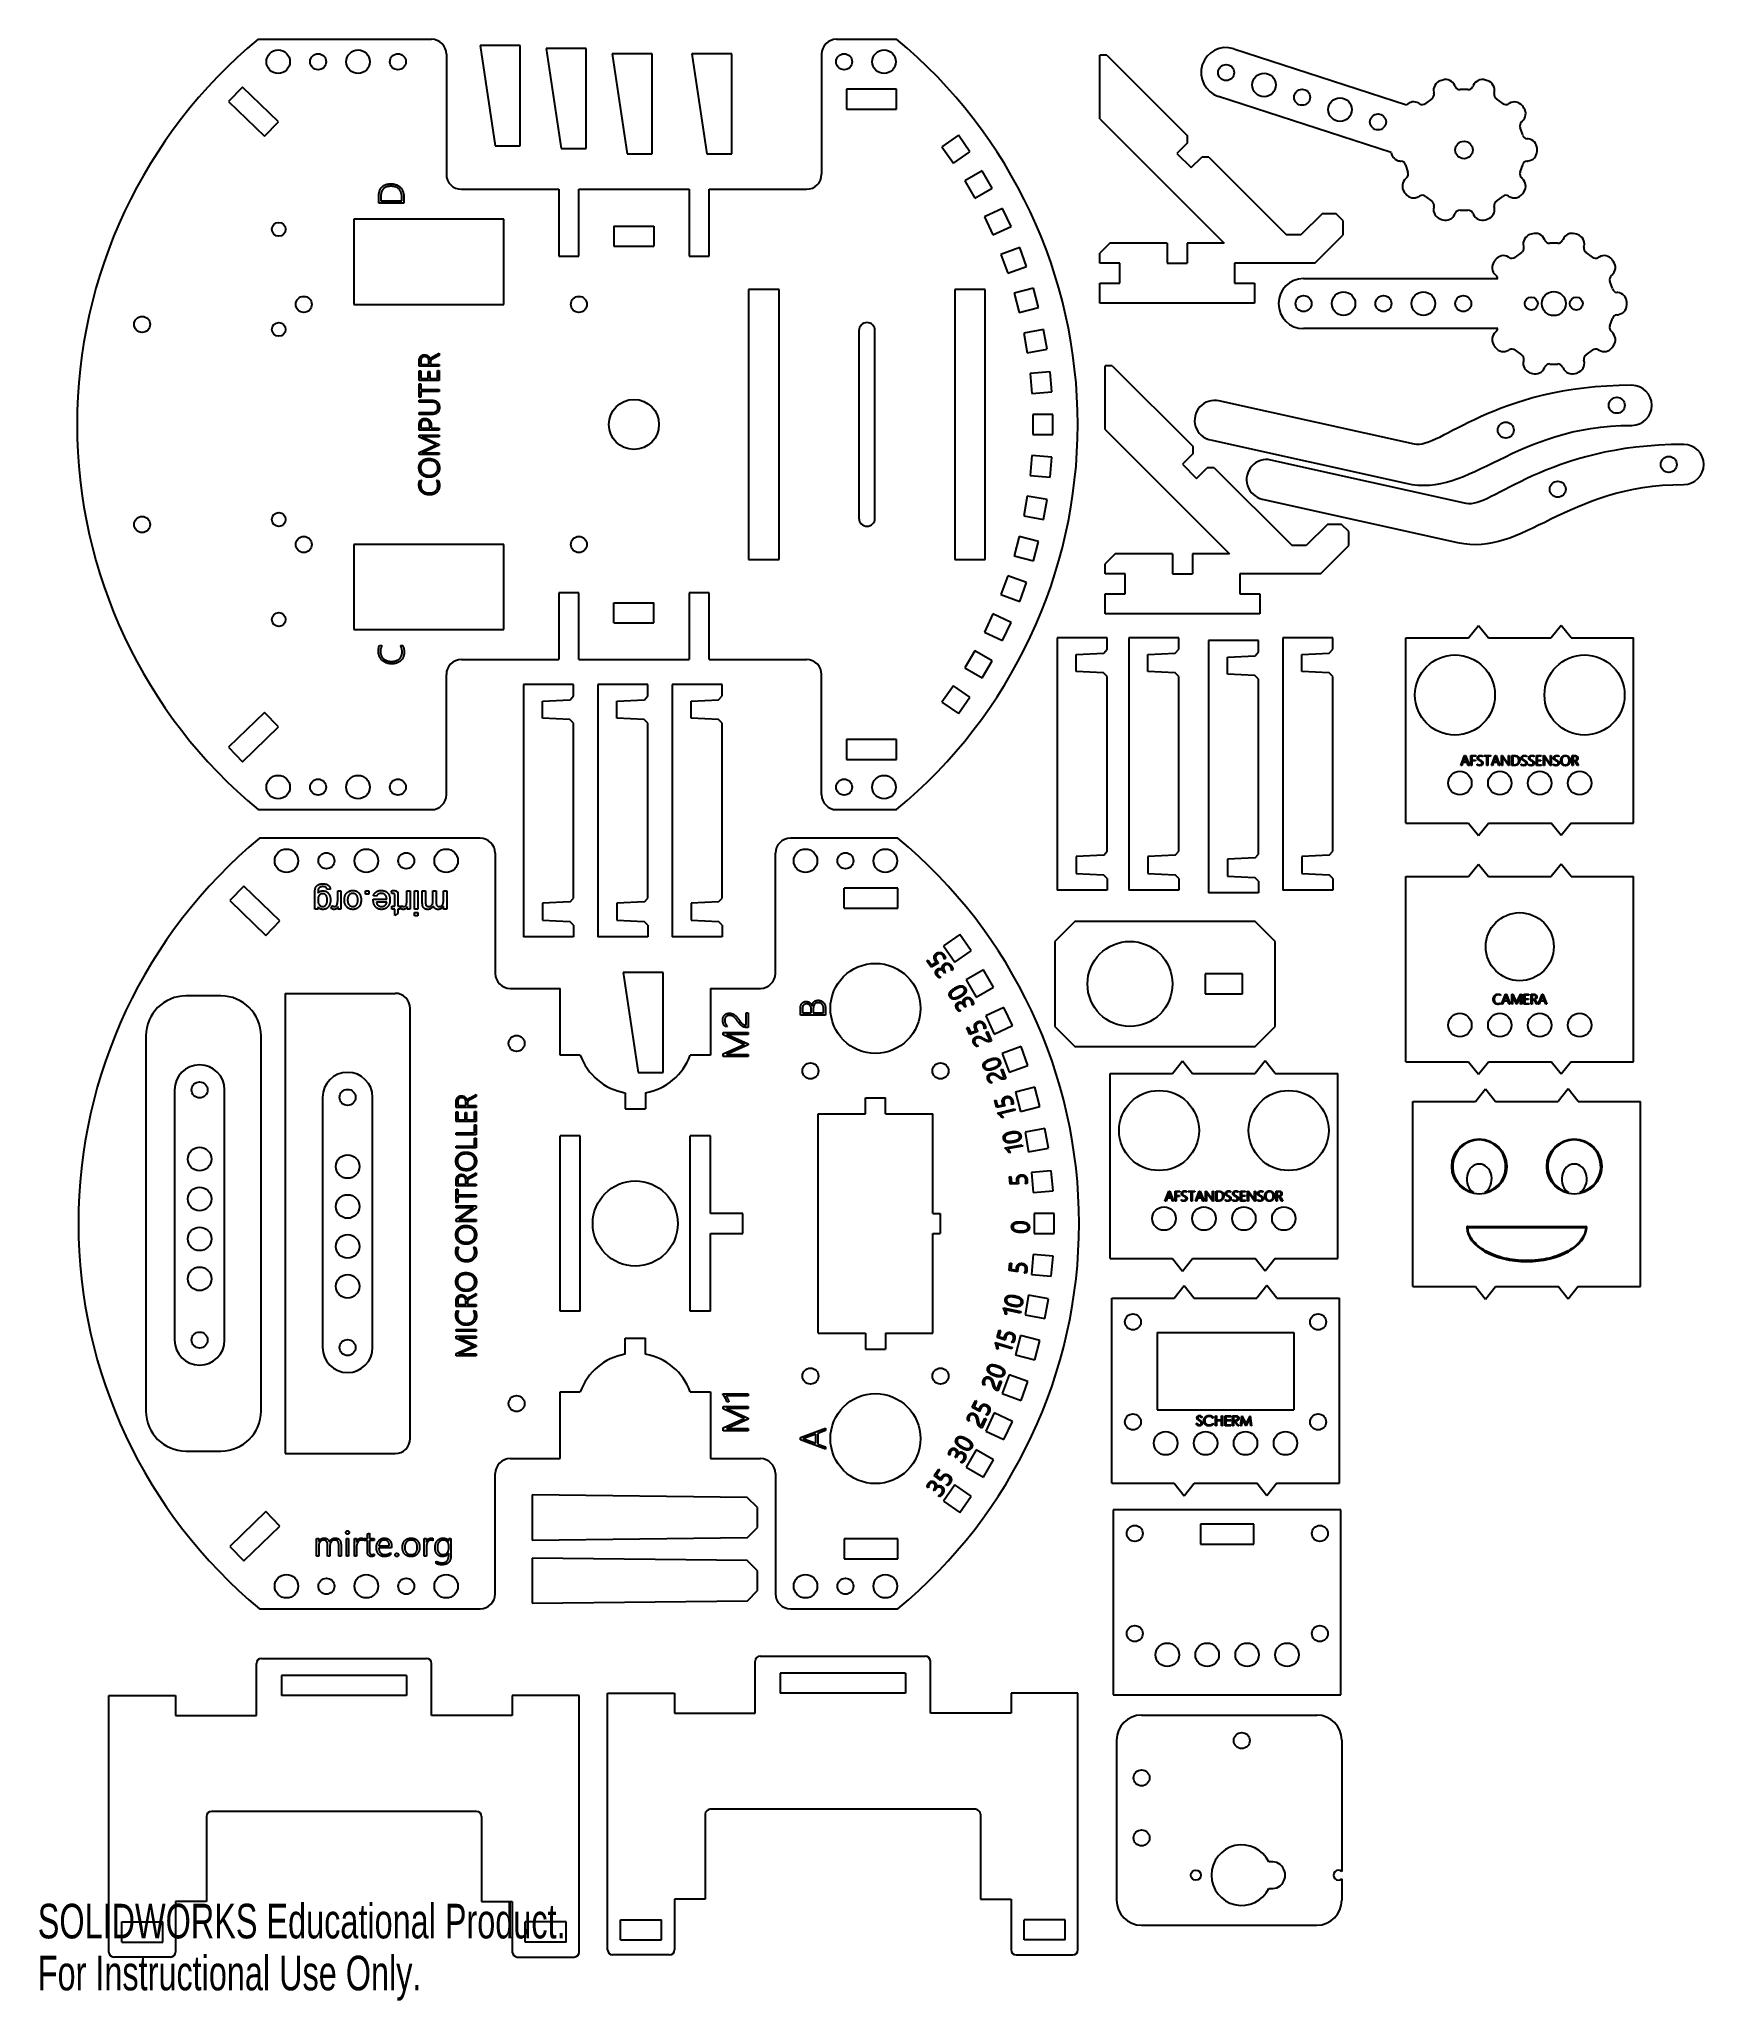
# Model space of a CAD drawing. Header units: millimetres. Extents: x 0 to 333, y 0 to 392.
import ezdxf

# ---------------------------------------------------------------- set-up
doc = ezdxf.new("R2010")
doc.units = ezdxf.units.MM
doc.styles.add('SLDTEXTSTYLE0', font='TXT', dxfattribs={"width": 0.7})

msp = doc.modelspace()

# ---------------------------------------------------------------- texts
at = {"color": 7, "linetype": 'Continuous', "char_height": 6.92, "attachment_point": 1, "style": 'SLDTEXTSTYLE0'}
for s, insert in [('SOLIDWORKS Educational Product.', (0, 19.3)), ('For Instructional Use Only.', (0, 8.92))]:
    msp.add_mtext(s, dxfattribs=dict(at, insert=insert))

# ---------------------------------------------------------------- linework, layer by layer
at = {"color": 7, "linetype": 'Continuous', "lineweight": 25}
for p, q in [((44.05, 392), (78.66, 392)), ((81.66, 389), (81.66, 365)), ((88.4, 390.72), (91.4, 370.72)), ((96.4, 390.72), (88.4, 390.72)), ((96.4, 370.72), (96.4, 390.72)), ((101.6, 390.17), (104.6, 370.17)), ((109.6, 390.17), (101.6, 390.17)), ((109.6, 370.17), (109.6, 390.17)), ((114.79, 389.07), (117.79, 369.07)), ((122.79, 389.07), (114.79, 389.07)), ((122.79, 369.07), (122.79, 389.07)), ((130.73, 389.07), (133.73, 369.07)), ((138.73, 389.07), (130.73, 389.07)), ((138.73, 369.07), (138.73, 389.07)), ((156.66, 389), (156.66, 365)), ((159.66, 392), (171.66, 392)), ((213.67, 388.82), (212.25, 388.82)), ((212.25, 376.09), (212.25, 388.82)), ((213.67, 388.82), (229.8, 372.69)), ((239.05, 390.08), (273.55, 378.87)), ((40.92, 382.41), (38.14, 379.54)), ((48.11, 375.47), (40.92, 382.41)), ((171.66, 382), (161.66, 382)), ((161.66, 382), (161.66, 378)), ((171.66, 378), (171.66, 382)), ((270.46, 369.36), (235.96, 380.57)), ((285.84, 381.94), (284.27, 381.94)), ((38.14, 379.54), (45.33, 372.59)), ((161.66, 378), (171.66, 378)), ((278.6, 380.1), (277.32, 379.18)), ((292.79, 379.18), (291.51, 380.1)), ((45.33, 372.59), (48.11, 375.47)), ((184, 372.79), (180.72, 370.49)), ((186.3, 369.51), (184, 372.79)), ((212.25, 376.09), (237.11, 351.23)), ((229.8, 371.27), (229.8, 372.69)), ((296.78, 372.86), (296.29, 374.35)), ((91.4, 370.72), (96.4, 370.72)), ((104.6, 370.17), (109.6, 370.17)), ((117.79, 369.07), (122.79, 369.07)), ((133.73, 369.07), (138.73, 369.07)), ((180.72, 370.49), (183.02, 367.22)), ((183.02, 367.22), (186.3, 369.51)), ((229.8, 371.27), (227.67, 369.15)), ((227.67, 369.15), (230.5, 366.33)), ((188.74, 365.68), (185.27, 363.68)), ((190.74, 362.21), (188.74, 365.68)), ((230.5, 366.33), (232.62, 368.45)), ((234.04, 368.45), (232.62, 368.45)), ((234.04, 368.45), (249.59, 352.89)), ((273.33, 366.89), (273.82, 365.4)), ((296.29, 365.4), (296.78, 366.89)), ((84.66, 362), (104.16, 362)), ((104.16, 362), (104.16, 348.64)), ((108.16, 348.64), (108.16, 362)), ((108.16, 362), (130.16, 362)), ((130.16, 362), (130.16, 348.64)), ((134.16, 348.64), (134.16, 362)), ((134.16, 362), (153.66, 362)), ((185.27, 363.68), (187.27, 360.21)), ((187.27, 360.21), (190.74, 362.21)), ((68.16, 359.21), (68.16, 360.52)), ((73.16, 359.21), (68.16, 359.21)), ((68.55, 360.49), (68.55, 359.67)), ((68.55, 359.67), (72.76, 359.67)), ((72.76, 359.67), (72.76, 360.43)), ((73.16, 360.45), (73.16, 359.21)), ((192.83, 358.18), (189.21, 356.49)), ((194.53, 354.56), (192.83, 358.18)), ((256.67, 357.13), (252.42, 352.89)), ((259.49, 357.13), (256.67, 357.13)), ((260.91, 355.72), (259.49, 357.13)), ((277.32, 360.57), (278.6, 359.65)), ((284.27, 357.81), (285.84, 357.81)), ((291.51, 359.65), (292.79, 360.57)), ((93.16, 356), (63.16, 356)), ((63.16, 356), (63.16, 339)), ((93.16, 339), (93.16, 356)), ((115.16, 354.65), (123.16, 354.65)), ((115.16, 354.65), (115.16, 350.65)), ((123.16, 354.65), (123.16, 350.65)), ((189.21, 356.49), (190.9, 352.87)), ((190.9, 352.87), (194.53, 354.56)), ((252.42, 352.89), (249.59, 352.89)), ((255.25, 347.23), (260.91, 352.89)), ((260.91, 352.89), (260.91, 355.72)), ((115.16, 350.65), (123.16, 350.65)), ((196.26, 350.36), (192.51, 348.99)), ((192.51, 348.99), (193.87, 345.23)), ((197.63, 346.6), (196.26, 350.36)), ((214.25, 351.23), (212.25, 349.23)), ((212.25, 347.23), (212.25, 349.23)), ((225.7, 351.23), (214.25, 351.23)), ((225.7, 351.23), (225.7, 347.23)), ((229.7, 351.23), (229.7, 347.23)), ((237.11, 351.23), (229.7, 351.23)), ((296.53, 349.38), (295.26, 348.46)), ((303.78, 351.22), (302.2, 351.22)), ((310.72, 348.46), (309.45, 349.38)), ((104.16, 348.64), (108.16, 348.64)), ((130.16, 348.64), (134.16, 348.64)), ((193.87, 345.23), (197.63, 346.6)), ((216.25, 347.23), (212.25, 347.23)), ((216.25, 343.23), (216.25, 347.23)), ((225.7, 347.23), (229.7, 347.23)), ((255.25, 347.23), (239.15, 347.23)), ((239.15, 347.23), (239.15, 343.23)), ((148.18, 342), (142.08, 342)), ((142.08, 342), (142.08, 288)), ((148.18, 288), (148.18, 342)), ((189.38, 342), (183.28, 342)), ((183.28, 342), (183.28, 288)), ((189.38, 288), (189.38, 342)), ((199, 342.27), (195.14, 341.23)), ((195.14, 341.23), (196.17, 337.37)), ((200.03, 338.4), (199, 342.27)), ((212.25, 339.23), (212.25, 343.23)), ((212.25, 343.23), (216.25, 343.23)), ((239.15, 343.23), (243.15, 343.23)), ((243.15, 343.23), (243.15, 339.23)), ((252.99, 344.15), (291.81, 344.15)), ((314.71, 342.14), (314.22, 343.63)), ((63.16, 339), (93.16, 339)), ((196.17, 337.37), (200.03, 338.4)), ((243.15, 339.23), (212.25, 339.23)), ((164.13, 333.75), (164.13, 296.25)), ((167.33, 296.25), (167.33, 333.75)), ((201.02, 333.97), (197.08, 333.27)), ((197.08, 333.27), (197.77, 329.33)), ((201.71, 330.03), (201.02, 333.97)), ((291.81, 334.15), (252.99, 334.15)), ((314.22, 334.68), (314.71, 336.17)), ((197.77, 329.33), (201.71, 330.03)), ((295.26, 329.85), (296.53, 328.93)), ((309.45, 328.93), (310.72, 329.85)), ((76.23, 326.62), (76.23, 327.77)), ((80.23, 326.62), (76.23, 326.62)), ((76.23, 325.72), (76.55, 325.72)), ((76.23, 323.78), (76.23, 325.72)), ((76.55, 327.68), (76.55, 326.99)), ((76.55, 326.99), (78.18, 326.99)), ((76.55, 325.72), (76.55, 324.15)), ((78.02, 325.6), (78.34, 325.6)), ((78.02, 324.15), (78.02, 325.6)), ((78.18, 326.99), (78.18, 327.65)), ((78.34, 325.6), (78.34, 324.15)), ((78.38, 328.02), (78.39, 328.02)), ((78.5, 327.43), (78.5, 326.99)), ((78.5, 326.99), (80.23, 326.99)), ((79, 328.55), (80.23, 329.22)), ((80.23, 328.79), (79.09, 328.19)), ((79.92, 324.15), (79.92, 325.81)), ((79.92, 325.81), (80.23, 325.81)), ((80.23, 329.22), (80.23, 328.79)), ((80.23, 326.99), (80.23, 326.62)), ((80.23, 325.81), (80.23, 323.78)), ((202.31, 325.52), (198.32, 325.17)), ((202.65, 321.54), (202.31, 325.52)), ((214.76, 326.7), (213.35, 326.7)), ((213.35, 313.97), (213.35, 326.7)), ((214.76, 326.7), (230.89, 310.57)), ((302.2, 327.08), (303.78, 327.08)), ((80.23, 323.78), (76.23, 323.78)), ((76.23, 320.45), (76.23, 323.12)), ((76.23, 323.12), (76.55, 323.12)), ((76.55, 324.15), (78.02, 324.15)), ((76.55, 323.12), (76.55, 321.97)), ((76.55, 321.97), (80.23, 321.97)), ((76.55, 321.6), (76.55, 320.45)), ((80.23, 321.6), (76.55, 321.6)), ((78.34, 324.15), (79.92, 324.15)), ((80.23, 321.97), (80.23, 321.6)), ((198.32, 325.17), (198.67, 321.19)), ((198.67, 321.19), (202.65, 321.54)), ((76.55, 320.45), (76.23, 320.45)), ((76.23, 319.85), (78.62, 319.85)), ((76.23, 319.48), (76.23, 319.85)), ((78.7, 319.48), (76.23, 319.48)), ((275.13, 311.04), (236.08, 319.71)), ((76.23, 317.36), (78.66, 317.36)), ((76.23, 316.99), (76.23, 317.36)), ((78.68, 316.99), (76.23, 316.99)), ((76.23, 313.88), (76.23, 314.91)), ((80.23, 313.88), (76.23, 313.88)), ((76.55, 314.84), (76.55, 314.25)), ((76.55, 314.25), (78.34, 314.25)), ((78.34, 314.25), (78.34, 314.78)), ((78.65, 314.8), (78.65, 314.25)), ((78.65, 314.25), (80.23, 314.25)), ((80.23, 314.25), (80.23, 313.88)), ((202.85, 317), (198.85, 317)), ((198.85, 317), (198.85, 313)), ((202.85, 313), (202.85, 317)), ((213.35, 313.97), (238.21, 289.11)), ((76.23, 312.46), (76.23, 312.87)), ((76.23, 312.87), (80.23, 312.87)), ((79.24, 311.1), (76.23, 312.46)), ((76.23, 309.42), (79.24, 310.77)), ((76.79, 312.54), (76.79, 312.53)), ((77.16, 312.4), (80.23, 311.01)), ((80.23, 310.86), (77.17, 309.46)), ((80.23, 312.51), (77.47, 312.51)), ((79.64, 310.93), (79.64, 310.95)), ((80.23, 312.87), (80.23, 312.51)), ((80.23, 311.01), (80.23, 310.86)), ((198.85, 313), (202.85, 313)), ((230.89, 309.16), (230.89, 310.57)), ((234.35, 311.9), (273.39, 303.23)), ((76.23, 308.99), (76.23, 309.42)), ((80.23, 308.99), (76.23, 308.99)), ((76.78, 309.34), (76.78, 309.33)), ((77.44, 309.35), (80.23, 309.35)), ((80.23, 309.35), (80.23, 308.99)), ((198.67, 308.81), (198.32, 304.82)), ((202.65, 308.46), (198.67, 308.81)), ((202.31, 304.47), (202.65, 308.46)), ((230.89, 309.16), (228.77, 307.03)), ((228.77, 307.03), (231.6, 304.21)), ((231.6, 304.21), (233.72, 306.33)), ((235.14, 306.33), (233.72, 306.33)), ((235.14, 306.33), (250.69, 290.77)), ((285.51, 299.21), (246.46, 307.88)), ((76.33, 303.82), (76.73, 303.82)), ((79.71, 303.82), (80.07, 303.82)), ((198.32, 304.82), (202.31, 304.47)), ((197.77, 300.66), (197.08, 296.72)), ((201.71, 299.97), (197.77, 300.66)), ((201.02, 296.03), (201.71, 299.97)), ((244.73, 300.07), (283.77, 291.4)), ((197.08, 296.72), (201.02, 296.03)), ((257.76, 295.01), (253.52, 290.77)), ((260.59, 295.01), (257.76, 295.01)), ((262.01, 293.6), (260.59, 295.01)), ((93.16, 291), (63.16, 291)), ((63.16, 291), (63.16, 274)), ((93.16, 274), (93.16, 291)), ((196.17, 292.63), (195.14, 288.76)), ((200.03, 291.59), (196.17, 292.63)), ((199, 287.73), (200.03, 291.59)), ((253.52, 290.77), (250.69, 290.77)), ((256.35, 285.11), (262.01, 290.77)), ((262.01, 290.77), (262.01, 293.6)), ((142.08, 288), (148.18, 288)), ((183.28, 288), (189.38, 288)), ((195.14, 288.76), (199, 287.73)), ((215.35, 289.11), (213.35, 287.11)), ((213.35, 285.11), (213.35, 287.11)), ((226.8, 289.11), (215.35, 289.11)), ((226.8, 289.11), (226.8, 285.11)), ((230.8, 289.11), (230.8, 285.11)), ((238.21, 289.11), (230.8, 289.11)), ((193.87, 284.76), (192.51, 281)), ((197.63, 283.39), (193.87, 284.76)), ((196.26, 279.64), (197.63, 283.39)), ((217.35, 285.11), (213.35, 285.11)), ((217.35, 281.11), (217.35, 285.11)), ((226.8, 285.11), (230.8, 285.11)), ((256.35, 285.11), (240.25, 285.11)), ((240.25, 285.11), (240.25, 281.11)), ((108.16, 281.36), (104.16, 281.36)), ((104.16, 281.36), (104.16, 268)), ((108.16, 268), (108.16, 281.36)), ((115.16, 279.35), (123.16, 279.35)), ((115.16, 275.35), (115.16, 279.35)), ((123.16, 275.35), (123.16, 279.35)), ((134.16, 281.36), (130.16, 281.36)), ((130.16, 281.36), (130.16, 268)), ((134.16, 268), (134.16, 281.36)), ((192.51, 281), (196.26, 279.64)), ((213.35, 277.11), (213.35, 281.11)), ((213.35, 281.11), (217.35, 281.11)), ((240.25, 281.11), (244.25, 281.11)), ((244.25, 281.11), (244.25, 277.11)), ((115.16, 275.35), (123.16, 275.35)), ((190.9, 277.13), (189.21, 273.5)), ((194.53, 275.44), (190.9, 277.13)), ((192.83, 271.81), (194.53, 275.44)), ((244.25, 277.11), (213.35, 277.11)), ((285.94, 272.32), (287.94, 274.82)), ((287.94, 274.82), (289.94, 272.32)), ((304.44, 274.82), (302.44, 272.32)), ((306.44, 272.32), (304.44, 274.82)), ((63.16, 274), (93.16, 274)), ((68.28, 270.78), (68.78, 270.78)), ((72.5, 270.78), (72.95, 270.78)), ((189.21, 273.5), (192.83, 271.81)), ((213.74, 272.33), (203.74, 272.33)), ((203.74, 272.33), (203.74, 221.93)), ((213.74, 270.07), (213.74, 272.33)), ((228.04, 272.33), (218.04, 272.33)), ((218.04, 272.33), (218.04, 221.93)), ((228.04, 270.07), (228.04, 272.33)), ((243.98, 271.79), (233.98, 271.79)), ((233.98, 271.79), (233.98, 221.39)), ((243.98, 269.52), (243.98, 271.79)), ((258.82, 272.33), (248.82, 272.33)), ((248.82, 272.33), (248.82, 221.93)), ((258.82, 270.07), (258.82, 272.33)), ((273.44, 235.32), (273.44, 272.32)), ((273.44, 272.32), (285.94, 272.32)), ((289.94, 272.32), (302.44, 272.32)), ((306.44, 272.32), (318.94, 272.32)), ((318.94, 235.32), (318.94, 272.32)), ((84.66, 268), (104.16, 268)), ((108.16, 268), (130.16, 268)), ((134.16, 268), (153.66, 268)), ((187.27, 269.78), (185.27, 266.32)), ((190.74, 267.78), (187.27, 269.78)), ((188.74, 264.32), (190.74, 267.78)), ((207.54, 269.03), (213.05, 269.3)), ((207.54, 265.63), (207.54, 269.03)), ((213.05, 269.3), (213.74, 270.07)), ((221.84, 269.03), (227.34, 269.3)), ((221.84, 265.63), (221.84, 269.03)), ((227.34, 269.3), (228.04, 270.07)), ((237.78, 268.49), (243.28, 268.75)), ((237.78, 265.09), (237.78, 268.49)), ((243.28, 268.75), (243.98, 269.52)), ((252.62, 269.03), (258.12, 269.3)), ((252.62, 265.63), (252.62, 269.03)), ((258.12, 269.3), (258.82, 270.07)), ((81.66, 241), (81.66, 265)), ((107.1, 262.99), (97.1, 262.99)), ((97.1, 262.99), (97.1, 212.59)), ((107.1, 260.73), (107.1, 262.99)), ((121.94, 262.99), (111.94, 262.99)), ((111.94, 262.99), (111.94, 212.59)), ((121.94, 260.73), (121.94, 262.99)), ((136.78, 262.99), (126.78, 262.99)), ((126.78, 262.99), (126.78, 212.59)), ((136.78, 260.73), (136.78, 262.99)), ((156.66, 241), (156.66, 265)), ((183.02, 262.78), (180.72, 259.5)), ((186.3, 260.49), (183.02, 262.78)), ((185.27, 266.32), (188.74, 264.32)), ((213.01, 265.37), (207.54, 265.63)), ((213.74, 264.63), (213.01, 265.37)), ((213.74, 229.67), (213.74, 264.63)), ((227.3, 265.37), (221.84, 265.63)), ((228.04, 264.63), (227.3, 265.37)), ((228.04, 229.67), (228.04, 264.63)), ((243.24, 264.82), (237.78, 265.09)), ((243.98, 264.09), (243.24, 264.82)), ((243.98, 229.12), (243.98, 264.09)), ((258.09, 265.37), (252.62, 265.63)), ((258.82, 264.63), (258.09, 265.37)), ((258.82, 229.67), (258.82, 264.63)), ((100.9, 259.69), (106.4, 259.96)), ((100.9, 256.29), (100.9, 259.69)), ((106.4, 259.96), (107.1, 260.73)), ((115.74, 259.69), (121.24, 259.96)), ((115.74, 256.29), (115.74, 259.69)), ((121.24, 259.96), (121.94, 260.73)), ((130.58, 259.69), (136.08, 259.96)), ((130.58, 256.29), (130.58, 259.69)), ((136.08, 259.96), (136.78, 260.73)), ((180.72, 259.5), (184, 257.21)), ((184, 257.21), (186.3, 260.49)), ((45.33, 257.4), (38.14, 250.46)), ((48.11, 254.53), (45.33, 257.4)), ((106.36, 256.03), (100.9, 256.29)), ((107.1, 255.29), (106.36, 256.03)), ((107.1, 220.33), (107.1, 255.29)), ((121.2, 256.03), (115.74, 256.29)), ((121.94, 255.29), (121.2, 256.03)), ((121.94, 220.33), (121.94, 255.29)), ((136.05, 256.03), (130.58, 256.29)), ((136.78, 255.29), (136.05, 256.03)), ((136.78, 220.33), (136.78, 255.29)), ((40.92, 247.58), (48.11, 254.53)), ((171.66, 252), (161.66, 252)), ((161.66, 252), (161.66, 248)), ((171.66, 248), (171.66, 252)), ((38.14, 250.46), (40.92, 247.58)), ((161.66, 248), (171.66, 248)), ((284.42, 246.82), (285.18, 248.82)), ((284.84, 247.42), (284.63, 246.82)), ((285.69, 247.42), (284.84, 247.42)), ((285.22, 248.47), (284.9, 247.58)), ((284.9, 247.58), (285.63, 247.58)), ((285.18, 248.82), (285.37, 248.82)), ((285.27, 248.61), (285.26, 248.61)), ((285.63, 247.58), (285.31, 248.47)), ((285.37, 248.82), (286.12, 246.82)), ((285.91, 246.82), (285.69, 247.42)), ((286.44, 248.82), (287.41, 248.82)), ((286.44, 246.82), (286.44, 248.82)), ((286.62, 248.66), (286.62, 247.9)), ((287.41, 248.66), (286.62, 248.66)), ((286.62, 247.9), (287.35, 247.9)), ((286.62, 247.74), (286.62, 246.82)), ((287.35, 247.74), (286.62, 247.74)), ((287.35, 247.9), (287.35, 247.74)), ((287.41, 248.82), (287.41, 248.66)), ((287.7, 246.89), (287.7, 247.11)), ((288.75, 248.78), (288.75, 248.58)), ((289.07, 248.82), (290.4, 248.82)), ((289.07, 248.66), (289.07, 248.82)), ((289.64, 248.66), (289.07, 248.66)), ((289.64, 246.82), (289.64, 248.66)), ((289.82, 248.66), (289.82, 246.82)), ((290.4, 248.66), (289.82, 248.66)), ((290.4, 248.82), (290.4, 248.66)), ((290.53, 246.82), (291.28, 248.82)), ((290.95, 247.42), (290.73, 246.82)), ((291.8, 247.42), (290.95, 247.42)), ((291.33, 248.47), (291.01, 247.58)), ((291.01, 247.58), (291.74, 247.58)), ((291.28, 248.82), (291.47, 248.82)), ((291.37, 248.61), (291.37, 248.61)), ((291.74, 247.58), (291.41, 248.47)), ((291.47, 248.82), (292.22, 246.82)), ((292.02, 246.82), (291.8, 247.42)), ((292.55, 248.82), (292.75, 248.82)), ((292.55, 246.82), (292.55, 248.82)), ((292.73, 248.55), (292.72, 248.55)), ((292.73, 248.37), (292.73, 246.82)), ((292.75, 248.82), (293.84, 247.23)), ((293.91, 246.82), (292.8, 248.42)), ((293.91, 248.82), (294.1, 248.82)), ((293.91, 247.33), (293.91, 248.82)), ((293.92, 247.1), (293.92, 247.1)), ((294.1, 248.82), (294.1, 246.82)), ((294.62, 248.82), (295.15, 248.82)), ((294.62, 246.82), (294.62, 248.82)), ((294.81, 248.66), (294.81, 246.97)), ((295.13, 248.66), (294.81, 248.66)), ((296.49, 246.89), (296.49, 247.11)), ((297.54, 248.78), (297.54, 248.58)), ((297.97, 246.89), (297.97, 247.11)), ((299.01, 248.78), (299.01, 248.58)), ((299.52, 248.82), (300.49, 248.82)), ((299.52, 246.82), (299.52, 248.82)), ((299.7, 248.66), (299.7, 247.92)), ((300.49, 248.66), (299.7, 248.66)), ((299.7, 247.92), (300.43, 247.92)), ((299.7, 247.76), (299.7, 246.97)), ((300.43, 247.76), (299.7, 247.76)), ((300.43, 247.92), (300.43, 247.76)), ((300.49, 248.82), (300.49, 248.66)), ((300.94, 248.82), (301.14, 248.82)), ((300.94, 246.82), (300.94, 248.82)), ((301.12, 248.55), (301.12, 248.55)), ((301.12, 248.37), (301.12, 246.82)), ((301.14, 248.82), (302.23, 247.23)), ((302.3, 246.82), (301.2, 248.42)), ((302.31, 248.82), (302.49, 248.82)), ((302.31, 247.33), (302.31, 248.82)), ((302.31, 247.1), (302.32, 247.1)), ((302.49, 248.82), (302.49, 246.82)), ((302.94, 246.89), (302.94, 247.11)), ((303.99, 248.78), (303.99, 248.58)), ((306.65, 248.82), (307.22, 248.82)), ((306.65, 246.82), (306.65, 248.82)), ((307.18, 248.66), (306.84, 248.66)), ((306.84, 248.66), (306.84, 247.84)), ((306.84, 247.84), (307.17, 247.84)), ((306.84, 247.68), (306.84, 246.82)), ((307.05, 247.68), (306.84, 247.68)), ((307.35, 247.74), (307.35, 247.74)), ((307.73, 246.82), (307.43, 247.39)), ((307.62, 247.43), (307.95, 246.82)), ((284.63, 246.82), (284.42, 246.82)), ((286.12, 246.82), (285.91, 246.82)), ((286.62, 246.82), (286.44, 246.82)), ((289.82, 246.82), (289.64, 246.82)), ((290.73, 246.82), (290.53, 246.82)), ((292.22, 246.82), (292.02, 246.82)), ((292.73, 246.82), (292.55, 246.82)), ((294.1, 246.82), (293.91, 246.82)), ((295.12, 246.82), (294.62, 246.82)), ((294.81, 246.97), (295.11, 246.97)), ((300.53, 246.82), (299.52, 246.82)), ((299.7, 246.97), (300.53, 246.97)), ((300.53, 246.97), (300.53, 246.82)), ((301.12, 246.82), (300.94, 246.82)), ((302.49, 246.82), (302.3, 246.82)), ((306.84, 246.82), (306.65, 246.82)), ((307.95, 246.82), (307.73, 246.82)), ((44.05, 238), (78.66, 238)), ((159.66, 238), (171.66, 238)), ((273.44, 235.32), (285.94, 235.32)), ((285.94, 235.32), (287.94, 232.82)), ((287.94, 232.82), (289.94, 235.32)), ((289.94, 235.32), (302.44, 235.32)), ((304.44, 232.82), (302.44, 235.32)), ((306.44, 235.32), (304.44, 232.82)), ((306.44, 235.32), (318.94, 235.32)), ((88.42, 232.28), (44.32, 232.28)), ((171.92, 232.28), (150.42, 232.28)), ((91.42, 229.28), (91.42, 205.28)), ((147.42, 205.28), (147.42, 229.28)), ((213.05, 228.9), (207.54, 228.63)), ((207.54, 228.63), (207.54, 225.23)), ((213.05, 228.9), (213.74, 229.67)), ((227.34, 228.9), (221.84, 228.63)), ((221.84, 228.63), (221.84, 225.23)), ((227.34, 228.9), (228.04, 229.67)), ((243.28, 228.35), (237.78, 228.09)), ((237.78, 228.09), (237.78, 224.69)), ((243.28, 228.35), (243.98, 229.12)), ((258.12, 228.9), (252.62, 228.63)), ((252.62, 228.63), (252.62, 225.23)), ((258.12, 228.9), (258.82, 229.67)), ((207.54, 225.23), (213.01, 224.97)), ((213.74, 224.23), (213.01, 224.97)), ((213.74, 224.23), (213.74, 221.93)), ((221.84, 225.23), (227.3, 224.97)), ((228.04, 224.23), (227.3, 224.97)), ((228.04, 224.23), (228.04, 221.93)), ((237.78, 224.69), (243.24, 224.42)), ((243.98, 223.69), (243.24, 224.42)), ((243.98, 223.69), (243.98, 221.39)), ((252.62, 225.23), (258.09, 224.97)), ((258.82, 224.23), (258.09, 224.97)), ((258.82, 224.23), (258.82, 221.93)), ((273.44, 187.61), (273.44, 224.61)), ((273.44, 224.61), (285.94, 224.61)), ((285.94, 224.61), (287.94, 227.11)), ((287.94, 227.11), (289.94, 224.61)), ((289.94, 224.61), (302.44, 224.61)), ((304.44, 227.11), (302.44, 224.61)), ((306.44, 224.61), (304.44, 227.11)), ((306.44, 224.61), (318.94, 224.61)), ((318.94, 187.61), (318.94, 224.61)), ((41.19, 222.69), (38.41, 219.82)), ((38.41, 219.82), (45.6, 212.87)), ((48.38, 215.75), (41.19, 222.69)), ((55.36, 218.13), (55.36, 221.24)), ((58.44, 222.04), (57.8, 222.1)), ((59.94, 221.78), (60.58, 221.78)), ((59.94, 219.84), (59.94, 221.78)), ((60.58, 221.78), (60.58, 218.13)), ((65.52, 221.78), (66.16, 221.78)), ((65.52, 221.14), (65.52, 221.78)), ((66.16, 221.14), (65.52, 221.14)), ((66.16, 221.78), (66.16, 221.14)), ((67.06, 220.11), (69.75, 220.11)), ((67.7, 220.69), (67.08, 220.75)), ((70.77, 221.25), (70.71, 221.79)), ((71.35, 218.7), (71.35, 220.78)), ((71.99, 220.75), (71.99, 218.7)), ((73.79, 221.78), (74.43, 221.78)), ((73.79, 219.84), (73.79, 221.78)), ((74.43, 221.78), (74.43, 218.13)), ((75.32, 221.78), (75.97, 221.78)), ((75.32, 218.13), (75.32, 221.78)), ((75.97, 221.78), (75.97, 218.13)), ((76.86, 221.78), (77.5, 221.78)), ((76.86, 219.28), (76.86, 221.78)), ((77.5, 221.78), (77.5, 219.52)), ((78.97, 221.78), (79.61, 221.78)), ((78.97, 219.7), (78.97, 221.78)), ((79.61, 221.78), (79.61, 219.45)), ((81.09, 221.78), (81.73, 221.78)), ((81.09, 219.92), (81.09, 221.78)), ((81.73, 221.78), (81.73, 218.13)), ((106.4, 219.56), (107.1, 220.33)), ((121.24, 219.56), (121.94, 220.33)), ((136.08, 219.56), (136.78, 220.33)), ((171.92, 222.28), (161.17, 222.28)), ((161.17, 218.28), (161.17, 222.28)), ((171.92, 218.28), (171.92, 222.28)), ((213.74, 221.93), (203.74, 221.93)), ((228.04, 221.93), (218.04, 221.93)), ((243.98, 221.39), (233.98, 221.39)), ((258.82, 221.93), (248.82, 221.93)), ((45.6, 212.87), (48.38, 215.75)), ((56.01, 218.13), (55.36, 218.13)), ((56.01, 218.57), (56.01, 218.13)), ((58.66, 218.23), (58.86, 218.79)), ((60, 218.13), (60, 218.64)), ((60.58, 218.13), (60, 218.13)), ((69.75, 219.54), (67.7, 219.54)), ((70.77, 218.7), (71.35, 218.7)), ((70.77, 218.13), (70.77, 218.7)), ((71.35, 218.13), (70.77, 218.13)), ((71.35, 216.87), (71.35, 218.13)), ((71.99, 217.24), (71.35, 216.87)), ((71.99, 218.7), (72.44, 218.7)), ((71.99, 218.13), (71.99, 217.24)), ((72.44, 218.13), (71.99, 218.13)), ((72.44, 218.7), (72.44, 218.13)), ((72.5, 218.23), (72.7, 218.79)), ((73.85, 218.13), (73.85, 218.64)), ((74.43, 218.13), (73.85, 218.13)), ((75.97, 218.13), (75.32, 218.13)), ((75.32, 217.42), (75.97, 217.42)), ((75.32, 216.78), (75.32, 217.42)), ((75.97, 216.78), (75.32, 216.78)), ((75.97, 217.42), (75.97, 216.78)), ((81.09, 218.13), (81.09, 218.7)), ((81.73, 218.13), (81.09, 218.13)), ((106.4, 219.56), (100.9, 219.29)), ((100.9, 219.29), (100.9, 215.89)), ((100.9, 215.89), (106.36, 215.63)), ((121.24, 219.56), (115.74, 219.29)), ((115.74, 219.29), (115.74, 215.89)), ((115.74, 215.89), (121.2, 215.63)), ((136.08, 219.56), (130.58, 219.29)), ((130.58, 219.29), (130.58, 215.89)), ((130.58, 215.89), (136.05, 215.63)), ((161.17, 218.28), (171.92, 218.28)), ((207.29, 215.66), (203.29, 211.66)), ((243.29, 215.66), (207.29, 215.66)), ((247.29, 211.66), (243.29, 215.66)), ((107.1, 212.59), (97.1, 212.59)), ((107.1, 214.89), (106.36, 215.63)), ((107.1, 214.89), (107.1, 212.59)), ((121.94, 212.59), (111.94, 212.59)), ((121.94, 214.89), (121.2, 215.63)), ((121.94, 214.89), (121.94, 212.59)), ((136.78, 212.59), (126.78, 212.59)), ((136.78, 214.89), (136.05, 215.63)), ((136.78, 214.89), (136.78, 212.59)), ((184.27, 213.07), (180.99, 210.77)), ((186.56, 209.79), (184.27, 213.07)), ((177.7, 207.75), (177.93, 207.91)), ((177.93, 207.91), (178.65, 206.9)), ((180.99, 210.77), (183.29, 207.49)), ((181.42, 208.3), (181.15, 208.11)), ((183.29, 207.49), (186.56, 209.79)), ((203.29, 211.66), (203.29, 194.66)), ((247.29, 194.66), (247.29, 211.66)), ((116.99, 205.46), (119.99, 185.46)), ((124.99, 205.46), (116.99, 205.46)), ((124.99, 185.46), (124.99, 205.46)), ((178.57, 206.53), (177.7, 207.75)), ((180, 207.41), (178.57, 206.53)), ((178.65, 206.9), (179.59, 207.49)), ((180.45, 204.55), (180.19, 204.38)), ((180.89, 206.02), (180.9, 206.03)), ((181.23, 205.31), (181.09, 205.52)), ((181.45, 205.46), (181.23, 205.31)), ((181.3, 205.68), (181.45, 205.46)), ((182.91, 206.02), (182.62, 205.83)), ((189, 205.96), (185.54, 203.96)), ((185.54, 203.96), (187.54, 200.49)), ((191, 202.49), (189, 205.96)), ((240.79, 205.16), (233.29, 205.16)), ((233.29, 205.16), (233.29, 201.16)), ((240.79, 201.16), (240.79, 205.16)), ((36.62, 200.78), (29.62, 200.78)), ((49.42, 201.28), (71.42, 201.28)), ((49.42, 201.28), (49.42, 109.28)), ((94.42, 202.28), (104.42, 202.28)), ((104.42, 188.92), (104.42, 202.28)), ((134.42, 202.28), (134.42, 188.92)), ((134.42, 202.28), (144.42, 202.28)), ((187.54, 200.49), (191, 202.49)), ((233.29, 201.16), (240.79, 201.16)), ((292.34, 201.06), (292.34, 200.86)), ((292.57, 199.11), (293.32, 201.11)), ((293.37, 200.76), (293.05, 199.87)), ((293.32, 201.11), (293.51, 201.11)), ((293.41, 200.9), (293.41, 200.9)), ((293.78, 199.87), (293.45, 200.76)), ((293.51, 201.11), (294.26, 199.11)), ((294.58, 201.11), (294.8, 201.11)), ((294.58, 199.11), (294.58, 201.11)), ((294.76, 200.83), (294.76, 200.83)), ((294.77, 200.5), (294.77, 199.11)), ((294.8, 201.11), (295.48, 199.6)), ((295.52, 199.11), (294.82, 200.64)), ((296.29, 200.64), (295.6, 199.11)), ((295.64, 199.6), (296.32, 201.11)), ((296.32, 201.11), (296.53, 201.11)), ((296.35, 199.11), (296.35, 200.49)), ((296.36, 200.83), (296.36, 200.83)), ((296.53, 201.11), (296.53, 199.11)), ((297.03, 201.11), (298, 201.11)), ((297.03, 199.11), (297.03, 201.11)), ((297.22, 200.95), (297.22, 200.21)), ((298, 200.95), (297.22, 200.95)), ((297.22, 200.21), (297.94, 200.21)), ((297.22, 200.05), (297.22, 199.26)), ((297.94, 200.05), (297.22, 200.05)), ((297.94, 200.21), (297.94, 200.05)), ((298, 201.11), (298, 200.95)), ((298.45, 201.11), (299.03, 201.11)), ((298.45, 199.11), (298.45, 201.11)), ((298.64, 200.95), (298.64, 200.13)), ((298.98, 200.95), (298.64, 200.95)), ((298.64, 200.13), (298.97, 200.13)), ((298.64, 199.97), (298.64, 199.11)), ((298.86, 199.97), (298.64, 199.97)), ((299.16, 200.03), (299.16, 200.03)), ((299.88, 199.11), (300.64, 201.11)), ((300.69, 200.76), (300.36, 199.87)), ((300.64, 201.11), (300.83, 201.11)), ((300.73, 200.9), (300.72, 200.9)), ((301.09, 199.87), (300.77, 200.76)), ((300.83, 201.11), (301.58, 199.11)), ((74.42, 112.28), (74.42, 198.28)), ((141.57, 197.41), (141.96, 197.41)), ((141.57, 194.93), (141.57, 197.41)), ((141.96, 197.41), (141.96, 194.46)), ((152.42, 196.95), (152.42, 198.31)), ((157.42, 196.95), (152.42, 196.95)), ((152.82, 198.16), (152.82, 197.41)), ((152.82, 197.41), (154.6, 197.41)), ((154.6, 197.41), (154.6, 198.05)), ((154.73, 198.78), (154.75, 198.78)), ((154.99, 198.11), (154.99, 197.41)), ((154.99, 197.41), (157.03, 197.41)), ((157.03, 197.41), (157.03, 198.27)), ((157.42, 198.34), (157.42, 196.95)), ((184.43, 197.81), (184.16, 197.67)), ((185, 199.25), (185.01, 199.26)), ((185.29, 198.51), (185.16, 198.73)), ((185.52, 198.64), (185.29, 198.51)), ((185.39, 198.88), (185.52, 198.64)), ((187.02, 199.08), (186.72, 198.91)), ((193.1, 198.46), (189.48, 196.77)), ((189.48, 196.77), (191.17, 193.15)), ((194.79, 194.84), (193.1, 198.46)), ((292.34, 199.37), (292.34, 199.19)), ((292.77, 199.11), (292.57, 199.11)), ((292.99, 199.71), (292.77, 199.11)), ((293.84, 199.71), (292.99, 199.71)), ((293.05, 199.87), (293.78, 199.87)), ((294.06, 199.11), (293.84, 199.71)), ((294.26, 199.11), (294.06, 199.11)), ((294.77, 199.11), (294.58, 199.11)), ((295.6, 199.11), (295.52, 199.11)), ((295.56, 199.4), (295.56, 199.4)), ((296.53, 199.11), (296.35, 199.11)), ((298.05, 199.11), (297.03, 199.11)), ((297.22, 199.26), (298.05, 199.26)), ((298.05, 199.26), (298.05, 199.11)), ((298.64, 199.11), (298.45, 199.11)), ((299.54, 199.11), (299.24, 199.68)), ((299.42, 199.72), (299.75, 199.11)), ((299.75, 199.11), (299.54, 199.11)), ((300.09, 199.11), (299.88, 199.11)), ((300.3, 199.71), (300.09, 199.11)), ((301.15, 199.71), (300.3, 199.71)), ((300.36, 199.87), (301.09, 199.87)), ((301.37, 199.11), (301.15, 199.71)), ((301.58, 199.11), (301.37, 199.11)), ((21.62, 192.78), (21.62, 117.78)), ((44.62, 117.78), (44.62, 192.78)), ((136.96, 192.98), (136.96, 193.49)), ((136.96, 193.49), (141.96, 193.49)), ((140.72, 191.27), (136.96, 192.98)), ((137.87, 194.66), (137.37, 194.66)), ((137.66, 193.08), (137.66, 193.07)), ((138.12, 192.9), (141.96, 191.17)), ((141.96, 193.04), (138.51, 193.04)), ((141.96, 194.46), (141.73, 194.46)), ((141.96, 193.49), (141.96, 193.04)), ((185.68, 194.42), (185.93, 194.54)), ((186.31, 193.06), (185.68, 194.42)), ((185.93, 194.54), (186.46, 193.42)), ((187.88, 193.68), (186.31, 193.06)), ((186.46, 193.42), (187.5, 193.83)), ((189.45, 194.3), (189.14, 194.16)), ((189.57, 193.55), (189.82, 193.67)), ((190.26, 191.98), (189.57, 193.55)), ((189.82, 193.67), (190.64, 191.8)), ((191.17, 193.15), (194.79, 194.84)), ((203.29, 194.66), (207.29, 190.66)), ((243.29, 190.66), (247.29, 194.66)), ((108.42, 188.92), (104.42, 188.92)), ((108.42, 188.94), (108.42, 188.92)), ((130.42, 188.92), (130.42, 188.94)), ((134.42, 188.92), (130.42, 188.92)), ((136.96, 189.18), (140.72, 190.87)), ((136.96, 188.64), (136.96, 189.18)), ((141.96, 188.64), (136.96, 188.64)), ((137.65, 189.08), (137.65, 189.06)), ((141.96, 190.97), (138.14, 189.23)), ((138.47, 189.09), (141.96, 189.09)), ((141.23, 191.07), (141.23, 191.09)), ((141.96, 191.17), (141.96, 190.97)), ((141.96, 189.09), (141.96, 188.64)), ((188, 190.78), (187.69, 190.65)), ((190.64, 191.8), (190.49, 191.74)), ((196.53, 190.64), (192.77, 189.27)), ((192.77, 189.27), (194.14, 185.51)), ((197.9, 186.88), (196.53, 190.64)), ((207.29, 190.66), (243.29, 190.66)), ((119.99, 185.46), (124.99, 185.46)), ((192.57, 186.07), (192.83, 186.16)), ((193.13, 184.45), (192.57, 186.07)), ((192.83, 186.16), (193.49, 184.24)), ((194.14, 185.51), (197.9, 186.88)), ((214.31, 148.27), (214.31, 185.27)), ((214.31, 185.27), (226.81, 185.27)), ((226.81, 185.27), (228.81, 187.77)), ((228.81, 187.77), (230.81, 185.27)), ((230.81, 185.27), (243.31, 185.27)), ((245.31, 187.77), (243.31, 185.27)), ((247.31, 185.27), (245.31, 187.77)), ((247.31, 185.27), (259.81, 185.27)), ((259.81, 148.27), (259.81, 185.27)), ((273.44, 187.61), (285.94, 187.61)), ((285.94, 187.61), (287.94, 185.11)), ((287.94, 185.11), (289.94, 187.61)), ((289.94, 187.61), (302.44, 187.61)), ((304.44, 185.11), (302.44, 187.61)), ((306.44, 187.61), (304.44, 185.11)), ((306.44, 187.61), (318.94, 187.61)), ((27.35, 181.99), (27.35, 131.99)), ((37.35, 131.99), (37.35, 181.99)), ((56.93, 180.49), (56.93, 130.49)), ((66.93, 130.49), (66.93, 180.49)), ((86.39, 180.41), (87.62, 181.08)), ((87.62, 180.65), (86.47, 180.05)), ((87.62, 181.08), (87.62, 180.65)), ((117.37, 181.41), (117.37, 178.23)), ((121.48, 181.41), (121.48, 178.23)), ((165.42, 180.38), (169.42, 180.38)), ((165.42, 177.18), (165.42, 180.38)), ((169.42, 177.18), (169.42, 180.38)), ((190.78, 183.45), (190.46, 183.34)), ((193.49, 184.24), (193.34, 184.19)), ((199.27, 182.55), (195.4, 181.51)), ((195.4, 181.51), (196.44, 177.65)), ((200.3, 178.68), (199.27, 182.55)), ((287.34, 179.67), (289.34, 182.17)), ((289.34, 182.17), (291.34, 179.67)), ((305.84, 182.17), (303.84, 179.67)), ((307.84, 179.67), (305.84, 182.17)), ((83.62, 178.48), (83.62, 179.63)), ((87.62, 178.48), (83.62, 178.48)), ((83.62, 177.58), (83.93, 177.58)), ((83.62, 175.64), (83.62, 177.58)), ((83.93, 179.54), (83.93, 178.85)), ((83.93, 178.85), (85.56, 178.85)), ((83.93, 177.58), (83.93, 176.01)), ((85.41, 177.46), (85.72, 177.46)), ((85.41, 176.01), (85.41, 177.46)), ((85.56, 178.85), (85.56, 179.51)), ((85.72, 177.46), (85.72, 176.01)), ((85.77, 179.89), (85.78, 179.89)), ((85.88, 179.29), (85.88, 178.85)), ((85.88, 178.85), (87.62, 178.85)), ((87.3, 176.01), (87.3, 177.67)), ((87.3, 177.67), (87.62, 177.67)), ((87.62, 178.85), (87.62, 178.48)), ((87.62, 177.67), (87.62, 175.64)), ((117.37, 178.23), (121.48, 178.23)), ((155.97, 177.18), (165.42, 177.18)), ((155.97, 133.38), (155.97, 177.18)), ((169.42, 177.18), (178.87, 177.18)), ((178.87, 157.28), (178.87, 177.18)), ((191.25, 179.88), (191.51, 179.95)), ((191.64, 178.44), (191.25, 179.88)), ((191.51, 179.95), (191.84, 178.76)), ((193.29, 178.78), (191.64, 178.44)), ((191.83, 177.36), (195.24, 178.22)), ((191.85, 177.27), (191.83, 177.36)), ((191.84, 178.76), (192.93, 178.99)), ((195.32, 177.92), (192.33, 177.17)), ((192.97, 176.48), (192.71, 176.41)), ((194.93, 179.13), (194.61, 179.04)), ((195.24, 178.22), (195.32, 177.92)), ((196.44, 177.65), (200.3, 178.68)), ((274.84, 142.67), (274.84, 179.67)), ((274.84, 179.67), (287.34, 179.67)), ((291.34, 179.67), (303.84, 179.67)), ((307.84, 179.67), (320.34, 179.67)), ((320.34, 142.67), (320.34, 179.67)), ((87.62, 175.64), (83.62, 175.64)), ((83.62, 173.38), (87.3, 173.38)), ((83.62, 173.01), (83.62, 173.38)), ((87.62, 173.01), (83.62, 173.01)), ((83.93, 176.01), (85.41, 176.01)), ((85.72, 176.01), (87.3, 176.01)), ((87.3, 173.38), (87.3, 174.98)), ((87.3, 174.98), (87.62, 174.98)), ((87.62, 174.98), (87.62, 173.01)), ((108.42, 172.78), (104.42, 172.78)), ((104.42, 137.78), (104.42, 172.78)), ((108.42, 137.78), (108.42, 172.78)), ((134.42, 172.78), (130.42, 172.78)), ((130.42, 137.78), (130.42, 172.78)), ((134.42, 157.28), (134.42, 172.78)), ((201.29, 174.25), (197.35, 173.55)), ((197.35, 173.55), (198.04, 169.61)), ((201.98, 170.31), (201.29, 174.25)), ((83.62, 170.75), (87.3, 170.75)), ((83.62, 170.38), (83.62, 170.75)), ((87.62, 170.38), (83.62, 170.38)), ((87.3, 170.75), (87.3, 172.35)), ((87.3, 172.35), (87.62, 172.35)), ((87.62, 172.35), (87.62, 170.38)), ((193.33, 170.42), (196.77, 171.01)), ((193.34, 170.34), (193.33, 170.42)), ((196.82, 170.71), (193.81, 170.2)), ((194.39, 169.47), (194.12, 169.42)), ((196.77, 171.01), (196.82, 170.71)), ((198.04, 169.61), (201.98, 170.31)), ((86.39, 164.73), (87.62, 165.4)), ((87.62, 164.97), (86.47, 164.37)), ((87.62, 165.4), (87.62, 164.97)), ((202.57, 165.8), (198.59, 165.45)), ((198.59, 165.45), (198.94, 161.47)), ((202.92, 161.82), (202.57, 165.8)), ((83.62, 162.8), (83.62, 163.94)), ((87.62, 162.8), (83.62, 162.8)), ((83.62, 159.47), (83.62, 162.14)), ((83.62, 162.14), (83.93, 162.14)), ((83.93, 163.86), (83.93, 163.17)), ((83.93, 163.17), (85.56, 163.17)), ((83.93, 162.14), (83.93, 160.99)), ((83.93, 160.99), (87.62, 160.99)), ((85.56, 163.17), (85.56, 163.83)), ((85.77, 164.2), (85.78, 164.2)), ((85.88, 163.61), (85.88, 163.17)), ((85.88, 163.17), (87.62, 163.17)), ((87.62, 163.17), (87.62, 162.8)), ((87.62, 160.99), (87.62, 160.62)), ((194.2, 164.63), (194.48, 164.65)), ((194.35, 163.14), (194.2, 164.63)), ((196.02, 163.21), (194.35, 163.14)), ((194.48, 164.65), (194.6, 163.43)), ((194.6, 163.43), (195.71, 163.47)), ((197.69, 163.27), (197.36, 163.24)), ((198.94, 161.47), (202.92, 161.82)), ((225.28, 159.77), (226.04, 161.77)), ((226.09, 161.42), (225.77, 160.53)), ((226.04, 161.77), (226.23, 161.77)), ((226.13, 161.56), (226.13, 161.56)), ((226.49, 160.53), (226.17, 161.42)), ((226.23, 161.77), (226.98, 159.77)), ((227.3, 161.77), (228.27, 161.77)), ((227.3, 159.77), (227.3, 161.77)), ((227.49, 161.61), (227.49, 160.85)), ((228.27, 161.61), (227.49, 161.61)), ((227.49, 160.85), (228.21, 160.85)), ((228.21, 160.85), (228.21, 160.69)), ((228.27, 161.77), (228.27, 161.61)), ((229.61, 161.73), (229.61, 161.53)), ((229.93, 161.77), (231.26, 161.77)), ((229.93, 161.61), (229.93, 161.77)), ((230.5, 161.61), (229.93, 161.61)), ((230.5, 159.77), (230.5, 161.61)), ((230.69, 161.61), (230.69, 159.77)), ((231.26, 161.61), (230.69, 161.61)), ((231.26, 161.77), (231.26, 161.61)), ((231.39, 159.77), (232.15, 161.77)), ((232.19, 161.42), (231.87, 160.53)), ((232.15, 161.77), (232.33, 161.77)), ((232.24, 161.56), (232.23, 161.56)), ((232.6, 160.53), (232.27, 161.42)), ((232.33, 161.77), (233.09, 159.77)), ((233.41, 161.77), (233.61, 161.77)), ((233.41, 159.77), (233.41, 161.77)), ((233.59, 161.5), (233.59, 161.5)), ((233.59, 161.32), (233.59, 159.77)), ((233.61, 161.77), (234.7, 160.18)), ((234.77, 159.77), (233.67, 161.37)), ((234.78, 161.77), (234.96, 161.77)), ((234.78, 160.28), (234.78, 161.77)), ((234.96, 161.77), (234.96, 159.77)), ((235.49, 161.77), (236.01, 161.77)), ((235.49, 159.77), (235.49, 161.77)), ((235.67, 161.61), (235.67, 159.93)), ((236, 161.61), (235.67, 161.61)), ((238.4, 161.73), (238.4, 161.53)), ((239.88, 161.73), (239.88, 161.53)), ((240.38, 161.77), (241.35, 161.77)), ((240.38, 159.77), (240.38, 161.77)), ((240.57, 161.61), (240.57, 160.87)), ((241.35, 161.61), (240.57, 161.61)), ((240.57, 160.87), (241.29, 160.87)), ((241.29, 160.87), (241.29, 160.72)), ((241.35, 161.77), (241.35, 161.61)), ((241.8, 161.77), (242.01, 161.77)), ((241.8, 159.77), (241.8, 161.77)), ((241.99, 161.5), (241.98, 161.5)), ((241.99, 161.32), (241.99, 159.77)), ((242.01, 161.77), (243.09, 160.18)), ((243.17, 159.77), (242.06, 161.37)), ((243.17, 161.77), (243.36, 161.77)), ((243.17, 160.28), (243.17, 161.77)), ((243.36, 161.77), (243.36, 159.77)), ((244.85, 161.73), (244.85, 161.53)), ((247.51, 161.77), (248.09, 161.77)), ((247.51, 159.77), (247.51, 161.77)), ((248.04, 161.61), (247.7, 161.61)), ((247.7, 161.61), (247.7, 160.79)), ((247.7, 160.79), (248.03, 160.79)), ((83.93, 159.47), (83.62, 159.47)), ((83.62, 158.43), (83.62, 158.8)), ((83.62, 158.8), (87.62, 158.8)), ((86.59, 158.43), (83.62, 158.43)), ((83.62, 156.1), (86.79, 158.27)), ((83.93, 160.62), (83.93, 159.47)), ((87.62, 160.62), (83.93, 160.62)), ((87.62, 158.42), (84.41, 156.21)), ((87.05, 158.44), (87.05, 158.45)), ((87.62, 158.8), (87.62, 158.42)), ((140.92, 157.28), (134.42, 157.28)), ((140.92, 153.28), (140.92, 157.28)), ((178.87, 157.28), (180.37, 157.28)), ((180.37, 157.28), (180.37, 153.28)), ((203.12, 157.28), (199.12, 157.28)), ((199.12, 157.28), (199.12, 153.28)), ((203.12, 153.28), (203.12, 157.28)), ((225.49, 159.77), (225.28, 159.77)), ((225.7, 160.37), (225.49, 159.77)), ((226.56, 160.37), (225.7, 160.37)), ((225.77, 160.53), (226.49, 160.53)), ((226.78, 159.77), (226.56, 160.37)), ((226.98, 159.77), (226.78, 159.77)), ((227.49, 159.77), (227.3, 159.77)), ((227.49, 160.69), (227.49, 159.77)), ((228.21, 160.69), (227.49, 160.69)), ((228.57, 159.84), (228.57, 160.06)), ((230.69, 159.77), (230.5, 159.77)), ((231.6, 159.77), (231.39, 159.77)), ((231.81, 160.37), (231.6, 159.77)), ((232.66, 160.37), (231.81, 160.37)), ((231.87, 160.53), (232.6, 160.53)), ((232.88, 159.77), (232.66, 160.37)), ((233.09, 159.77), (232.88, 159.77)), ((233.59, 159.77), (233.41, 159.77)), ((234.96, 159.77), (234.77, 159.77)), ((234.78, 160.05), (234.79, 160.05)), ((235.99, 159.77), (235.49, 159.77)), ((235.67, 159.93), (235.98, 159.93)), ((237.36, 159.84), (237.36, 160.06)), ((238.83, 159.84), (238.83, 160.06)), ((241.4, 159.77), (240.38, 159.77)), ((240.57, 160.72), (240.57, 159.93)), ((241.29, 160.72), (240.57, 160.72)), ((240.57, 159.93), (241.4, 159.93)), ((241.4, 159.93), (241.4, 159.77)), ((241.99, 159.77), (241.8, 159.77)), ((243.36, 159.77), (243.17, 159.77)), ((243.18, 160.05), (243.18, 160.05)), ((243.8, 159.84), (243.8, 160.06)), ((247.7, 159.77), (247.51, 159.77)), ((247.7, 160.64), (247.7, 159.77)), ((247.92, 160.64), (247.7, 160.64)), ((248.22, 160.69), (248.22, 160.69)), ((248.6, 159.77), (248.3, 160.34)), ((248.48, 160.38), (248.81, 159.77)), ((248.81, 159.77), (248.6, 159.77)), ((83.62, 155.69), (83.62, 156.1)), ((87.62, 155.69), (83.62, 155.69)), ((84.16, 156.06), (84.16, 156.05)), ((84.52, 156.06), (87.62, 156.06)), ((87.62, 156.06), (87.62, 155.69)), ((134.42, 137.78), (134.42, 153.28)), ((134.42, 153.28), (140.92, 153.28)), ((178.87, 133.38), (178.87, 153.28)), ((178.87, 153.28), (180.37, 153.28)), ((199.12, 153.28), (203.12, 153.28)), ((285.79, 154.67), (309.38, 154.67)), ((286.01, 154.47), (309.17, 154.47)), ((83.72, 150.53), (84.11, 150.53)), ((87.09, 150.53), (87.45, 150.53)), ((198.94, 149.09), (198.59, 145.1)), ((202.92, 148.74), (198.94, 149.09)), ((194.17, 145.88), (194.3, 147.38)), ((195.84, 145.63), (194.17, 145.88)), ((194.3, 147.38), (194.58, 147.35)), ((194.58, 147.35), (194.47, 146.12)), ((194.47, 146.12), (195.58, 145.95)), ((197.51, 145.38), (197.17, 145.41)), ((198.59, 145.1), (202.57, 144.75)), ((202.57, 144.75), (202.92, 148.74)), ((214.31, 148.27), (226.81, 148.27)), ((226.81, 148.27), (228.81, 145.77)), ((228.81, 145.77), (230.81, 148.27)), ((230.81, 148.27), (243.31, 148.27)), ((245.31, 145.77), (243.31, 148.27)), ((247.31, 148.27), (245.31, 145.77)), ((247.31, 148.27), (259.81, 148.27)), ((86.39, 140.62), (87.62, 141.29)), ((87.62, 141.29), (87.62, 140.86)), ((227.14, 140.36), (229.14, 142.86)), ((229.14, 142.86), (231.14, 140.36)), ((245.64, 142.86), (243.64, 140.36)), ((247.64, 140.36), (245.64, 142.86)), ((274.84, 142.67), (287.34, 142.67)), ((287.34, 142.67), (289.34, 140.17)), ((289.34, 140.17), (291.34, 142.67)), ((291.34, 142.67), (303.84, 142.67)), ((305.84, 140.17), (303.84, 142.67)), ((307.84, 142.67), (305.84, 140.17)), ((307.84, 142.67), (320.34, 142.67)), ((83.62, 138.69), (83.62, 139.84)), ((87.62, 138.69), (83.62, 138.69)), ((83.72, 137.84), (84.11, 137.84)), ((83.93, 139.75), (83.93, 139.06)), ((83.93, 139.06), (85.56, 139.06)), ((85.56, 139.06), (85.56, 139.72)), ((85.77, 140.1), (85.78, 140.1)), ((85.88, 139.5), (85.88, 139.06)), ((85.88, 139.06), (87.62, 139.06)), ((87.62, 140.86), (86.47, 140.26)), ((87.09, 137.84), (87.45, 137.84)), ((87.62, 139.06), (87.62, 138.69)), ((108.42, 137.78), (104.42, 137.78)), ((134.42, 137.78), (130.42, 137.78)), ((192.99, 138.3), (193, 138.39)), ((193, 138.39), (196.45, 137.68)), ((196.39, 137.38), (193.37, 138)), ((196.45, 137.68), (196.39, 137.38)), ((198.04, 140.94), (197.35, 137)), ((201.98, 140.25), (198.04, 140.94)), ((201.29, 136.31), (201.98, 140.25)), ((214.64, 103.36), (214.64, 140.36)), ((214.64, 140.36), (227.14, 140.36)), ((231.14, 140.36), (243.64, 140.36)), ((247.64, 140.36), (260.14, 140.36)), ((260.14, 103.36), (260.14, 140.36)), ((83.62, 134.11), (87.62, 134.11)), ((83.62, 133.75), (83.62, 134.11)), ((87.62, 133.75), (83.62, 133.75)), ((87.62, 134.11), (87.62, 133.75)), ((155.97, 133.38), (165.42, 133.38)), ((165.42, 133.38), (165.42, 130.18)), ((169.42, 133.38), (169.42, 130.18)), ((169.42, 133.38), (178.87, 133.38)), ((191.76, 132.52), (192.14, 133.96)), ((192.41, 133.89), (192.09, 132.7)), ((192.14, 133.96), (192.41, 133.89)), ((193.65, 137.1), (193.38, 137.16)), ((197.35, 137), (201.29, 136.31)), ((223.74, 133.5), (223.74, 118.01)), ((223.74, 133.5), (251.04, 133.5)), ((251.04, 133.5), (251.04, 118.01)), ((83.62, 132.32), (83.62, 132.74)), ((83.62, 132.74), (87.62, 132.74)), ((86.63, 130.96), (83.62, 132.32)), ((83.62, 129.29), (86.62, 130.64)), ((84.17, 132.41), (84.17, 132.4)), ((84.54, 132.26), (87.62, 130.88)), ((87.62, 130.72), (84.56, 129.33)), ((87.62, 132.37), (84.86, 132.37)), ((87.03, 130.79), (87.03, 130.81)), ((87.62, 132.74), (87.62, 132.37)), ((87.62, 130.88), (87.62, 130.72)), ((117.37, 132.33), (121.48, 132.33)), ((117.37, 129.14), (117.37, 132.33)), ((121.48, 129.14), (121.48, 132.33)), ((165.42, 130.18), (169.42, 130.18)), ((191.37, 131.4), (191.39, 131.49)), ((191.39, 131.49), (194.77, 130.52)), ((191.93, 130.16), (191.67, 130.23)), ((194.68, 130.22), (191.73, 131.07)), ((193.35, 131.99), (191.76, 132.52)), ((192.09, 132.7), (193.15, 132.34)), ((194.94, 131.46), (194.62, 131.55)), ((194.77, 130.52), (194.68, 130.22)), ((196.44, 132.91), (195.4, 129.04)), ((200.3, 131.87), (196.44, 132.91)), ((199.27, 128.01), (200.3, 131.87)), ((83.62, 128.85), (83.62, 129.29)), ((87.62, 128.85), (83.62, 128.85)), ((84.17, 129.2), (84.17, 129.19)), ((84.83, 129.21), (87.62, 129.21)), ((87.62, 129.21), (87.62, 128.85)), ((195.4, 129.04), (199.27, 128.01)), ((104.42, 121.64), (108.42, 121.64)), ((104.42, 108.28), (104.42, 121.64)), ((108.42, 121.64), (108.42, 121.61)), ((130.42, 121.64), (134.42, 121.64)), ((130.42, 121.61), (130.42, 121.64)), ((134.42, 121.64), (134.42, 108.28)), ((189.3, 122.94), (188.98, 123.06)), ((191.89, 121.81), (191.73, 121.87)), ((191.75, 122.21), (192.35, 123.81)), ((192.61, 123.71), (191.89, 121.81)), ((192.35, 123.81), (192.61, 123.71)), ((194.14, 125.04), (192.77, 121.28)), ((197.9, 123.67), (194.14, 125.04)), ((196.53, 119.91), (197.9, 123.67)), ((136.9, 121.13), (136.9, 121.26)), ((136.9, 121.26), (141.96, 121.26)), ((136.96, 118.2), (136.96, 118.72)), ((136.96, 118.72), (141.96, 118.72)), ((140.72, 116.5), (136.96, 118.2)), ((141.96, 120.82), (137.52, 120.82)), ((137.66, 118.31), (137.66, 118.29)), ((138.15, 119.62), (137.75, 119.62)), ((138.12, 118.13), (141.96, 116.4)), ((141.96, 118.27), (138.51, 118.27)), ((141.96, 121.26), (141.96, 120.82)), ((141.96, 118.72), (141.96, 118.27)), ((186.78, 118.51), (187.39, 119.88)), ((188.27, 117.73), (186.78, 118.51)), ((187.64, 119.77), (187.14, 118.64)), ((187.14, 118.64), (188.13, 118.12)), ((187.39, 119.88), (187.64, 119.77)), ((192.77, 121.28), (196.53, 119.91)), ((223.74, 118.01), (251.04, 118.01)), ((136.96, 114.41), (140.72, 116.1)), ((136.96, 113.86), (136.96, 114.41)), ((141.96, 113.86), (136.96, 113.86)), ((137.65, 114.3), (137.65, 114.29)), ((141.96, 116.2), (138.14, 114.46)), ((138.47, 114.32), (141.96, 114.32)), ((141.23, 116.29), (141.23, 116.31)), ((141.96, 116.4), (141.96, 116.2)), ((141.96, 114.32), (141.96, 113.86)), ((152.42, 112.5), (157.42, 114.39)), ((157.42, 113.87), (155.91, 113.33)), ((157.42, 114.39), (157.42, 113.87)), ((186.18, 115.74), (185.87, 115.89)), ((188.66, 114.4), (188.51, 114.48)), ((188.55, 114.81), (189.29, 116.35)), ((189.53, 116.23), (188.66, 114.4)), ((189.29, 116.35), (189.53, 116.23)), ((189.77, 116.95), (189.46, 117.08)), ((191.17, 117.41), (189.48, 113.78)), ((189.48, 113.78), (193.1, 112.09)), ((194.79, 115.72), (191.17, 117.41)), ((193.1, 112.09), (194.79, 115.72)), ((231.55, 115.24), (231.72, 115.34)), ((232.7, 116.57), (232.54, 116.45)), ((234.99, 116.49), (234.83, 116.37)), ((234.83, 115.34), (234.99, 115.22)), ((235.4, 116.86), (235.58, 116.86)), ((235.4, 114.86), (235.4, 116.86)), ((235.58, 114.86), (235.4, 114.86)), ((235.58, 116.86), (235.58, 116.04)), ((235.58, 116.04), (236.6, 116.04)), ((235.58, 115.83), (235.58, 114.86)), ((236.6, 115.83), (235.58, 115.83)), ((236.6, 116.86), (236.78, 116.86)), ((236.6, 116.04), (236.6, 116.86)), ((236.6, 114.86), (236.6, 115.83)), ((236.78, 114.86), (236.6, 114.86)), ((236.78, 116.86), (236.78, 114.86)), ((237.29, 116.86), (238.42, 116.86)), ((237.29, 114.86), (237.29, 116.86)), ((238.42, 114.86), (237.29, 114.86)), ((237.47, 116.65), (237.47, 116.04)), ((238.42, 116.65), (237.47, 116.65)), ((237.47, 116.04), (238.42, 116.04)), ((237.47, 115.83), (237.47, 115.06)), ((238.42, 115.83), (237.47, 115.83)), ((237.47, 115.06), (238.42, 115.06)), ((238.42, 116.86), (238.42, 116.65)), ((238.42, 116.04), (238.42, 115.83)), ((238.42, 115.06), (238.42, 114.86)), ((238.78, 116.86), (239.18, 116.86)), ((238.78, 114.86), (238.78, 116.86)), ((238.96, 114.86), (238.78, 114.86)), ((238.96, 116.65), (238.96, 115.98)), ((239.34, 116.65), (238.96, 116.65)), ((238.96, 115.98), (239.33, 115.98)), ((238.96, 115.78), (238.96, 114.86)), ((239.11, 115.78), (238.96, 115.78)), ((239.84, 114.86), (239.11, 115.78)), ((239.33, 115.78), (240.06, 114.86)), ((240.06, 114.86), (239.84, 114.86)), ((240.37, 114.86), (240.64, 116.86)), ((240.55, 114.86), (240.37, 114.86)), ((240.74, 116.3), (240.55, 114.86)), ((240.64, 116.86), (240.66, 116.86)), ((240.66, 116.86), (241.49, 115.21)), ((241.47, 114.86), (240.74, 116.3)), ((241.51, 114.86), (241.47, 114.86)), ((241.49, 115.21), (242.31, 116.86)), ((242.23, 116.29), (241.51, 114.86)), ((242.42, 114.86), (242.23, 116.29)), ((242.31, 116.86), (242.34, 116.86)), ((242.34, 116.86), (242.6, 114.86)), ((242.6, 114.86), (242.42, 114.86)), ((152.42, 112.04), (152.42, 112.5)), ((157.42, 110.15), (152.42, 112.04)), ((152.95, 112.27), (152.95, 112.25)), ((155.52, 113.17), (153.3, 112.36)), ((153.3, 112.15), (155.52, 111.35)), ((155.52, 111.35), (155.52, 113.17)), ((155.91, 113.33), (155.91, 111.19)), ((155.91, 111.19), (157.42, 110.66)), ((157.42, 110.66), (157.42, 110.15)), ((187.54, 110.06), (185.54, 106.6)), ((191, 108.06), (187.54, 110.06)), ((29.62, 109.78), (36.62, 109.78)), ((49.42, 109.28), (71.42, 109.28)), ((94.42, 108.28), (104.42, 108.28)), ((134.42, 108.28), (144.42, 108.28)), ((179.18, 104.93), (180.01, 106.17)), ((180.24, 106.02), (179.55, 104.99)), ((180.01, 106.17), (180.24, 106.02)), ((182.31, 108.98), (182.05, 109.14)), ((183.34, 108.6), (183.47, 108.82)), ((183.57, 108.47), (183.34, 108.6)), ((183.71, 108.71), (183.57, 108.47)), ((183.83, 109.23), (183.84, 109.22)), ((184.71, 107.41), (184.42, 107.58)), ((185.54, 106.6), (189, 104.6)), ((189, 104.6), (191, 108.06)), ((91.42, 81.28), (91.42, 105.28)), ((147.42, 105.28), (147.42, 81.28)), ((178, 102.45), (177.75, 102.63)), ((178.99, 101.99), (179.14, 102.19)), ((179.21, 101.84), (178.99, 101.99)), ((180.52, 103.9), (179.18, 104.93)), ((179.37, 102.06), (179.21, 101.84)), ((179.54, 102.57), (179.54, 102.56)), ((179.55, 104.99), (180.44, 104.31)), ((183.29, 103.06), (180.99, 99.78)), ((181.86, 102.88), (181.58, 103.07)), ((186.56, 100.76), (183.29, 103.06)), ((214.64, 103.36), (227.14, 103.36)), ((227.14, 103.36), (229.14, 100.86)), ((229.14, 100.86), (231.14, 103.36)), ((231.14, 103.36), (243.64, 103.36)), ((245.64, 100.86), (243.64, 103.36)), ((247.64, 103.36), (245.64, 100.86)), ((247.64, 103.36), (260.14, 103.36)), ((141.81, 100.53), (98.84, 101.01)), ((98.84, 101.01), (98.84, 92.01)), ((143.84, 98.51), (141.81, 100.53)), ((143.84, 94.53), (143.84, 98.51)), ((180.25, 100.68), (179.98, 100.88)), ((180.99, 99.78), (184.27, 97.49)), ((184.27, 97.49), (186.56, 100.76)), ((260.46, 98.07), (214.96, 98.07)), ((214.96, 98.07), (214.96, 61.07)), ((260.46, 61.07), (260.46, 98.07)), ((45.6, 97.68), (38.41, 90.74)), ((41.19, 87.86), (48.38, 94.81)), ((48.38, 94.81), (45.6, 97.68)), ((141.84, 92.49), (143.84, 94.53)), ((243.04, 95.21), (232.38, 95.21)), ((232.38, 95.21), (232.38, 91.21)), ((243.04, 91.21), (243.04, 95.21)), ((38.41, 90.74), (41.19, 87.86)), ((55.7, 92.33), (56.15, 92.33)), ((55.7, 88.77), (55.7, 92.33)), ((56.15, 92.33), (56.15, 91.73)), ((56.15, 91.73), (56.16, 91.73)), ((56.15, 90.79), (56.15, 88.77)), ((57.93, 88.77), (57.93, 90.89)), ((58.38, 90.81), (58.38, 88.77)), ((60.17, 88.77), (60.17, 90.84)), ((60.61, 90.96), (60.61, 88.77)), ((61.69, 92.33), (62.13, 92.33)), ((61.69, 88.77), (61.69, 92.33)), ((62.13, 92.33), (62.13, 88.77)), ((63.27, 92.33), (63.71, 92.33)), ((63.27, 88.77), (63.27, 92.33)), ((63.71, 92.33), (63.71, 91.57)), ((63.71, 91.57), (63.72, 91.57)), ((63.71, 90.52), (63.71, 88.77)), ((65.03, 92.34), (65.03, 91.88)), ((65.24, 92.33), (65.87, 92.33)), ((65.24, 91.93), (65.24, 92.33)), ((65.87, 91.93), (65.24, 91.93)), ((65.87, 93.23), (66.31, 93.38)), ((65.87, 92.33), (65.87, 93.23)), ((65.87, 89.7), (65.87, 91.93)), ((66.31, 93.38), (66.31, 92.33)), ((66.31, 92.33), (67.23, 92.33)), ((66.31, 91.93), (66.31, 89.78)), ((67.23, 91.93), (66.31, 91.93)), ((67.23, 92.33), (67.23, 91.93)), ((70.72, 90.48), (68.15, 90.48)), ((68.16, 90.88), (70.26, 90.88)), ((70.72, 90.7), (70.72, 90.48)), ((77.21, 92.33), (77.66, 92.33)), ((77.21, 88.77), (77.21, 92.33)), ((77.66, 92.33), (77.66, 91.57)), ((77.66, 91.57), (77.67, 91.57)), ((77.66, 90.52), (77.66, 88.77)), ((78.98, 92.34), (78.98, 91.88)), ((82.13, 91.79), (82.14, 91.79)), ((82.14, 91.79), (82.14, 92.33)), ((82.14, 92.33), (82.58, 92.33)), ((82.14, 90.32), (82.14, 90.93)), ((82.58, 92.33), (82.58, 89.02)), ((98.84, 92.01), (141.84, 92.49)), ((171.92, 92.28), (161.17, 92.28)), ((161.17, 92.28), (161.17, 88.28)), ((171.92, 88.28), (171.92, 92.28)), ((232.38, 91.21), (243.04, 91.21)), ((56.15, 88.77), (55.7, 88.77)), ((58.38, 88.77), (57.93, 88.77)), ((60.61, 88.77), (60.17, 88.77)), ((62.13, 88.77), (61.69, 88.77)), ((63.71, 88.77), (63.27, 88.77)), ((67.23, 89.23), (67.23, 88.83)), ((70.49, 89.51), (70.49, 89.07)), ((77.66, 88.77), (77.21, 88.77)), ((79.65, 87.33), (79.65, 87.79)), ((82.14, 89.4), (82.13, 89.4)), ((82.14, 88.96), (82.14, 89.4)), ((141.81, 87.89), (98.84, 88.36)), ((98.84, 88.36), (98.84, 79.36)), ((143.84, 85.86), (141.81, 87.89)), ((161.17, 88.28), (171.92, 88.28)), ((143.84, 81.89), (143.84, 85.86)), ((98.84, 79.36), (141.84, 79.84)), ((141.84, 79.84), (143.84, 81.89)), ((44.32, 78.28), (88.42, 78.28)), ((150.42, 78.28), (171.92, 78.28)), ((43.7, 56.96), (43.7, 67.36)), ((44.7, 68.36), (77.7, 68.36)), ((78.7, 56.96), (78.7, 67.36)), ((143.4, 57.39), (143.4, 67.79)), ((144.4, 68.79), (177.4, 68.79)), ((178.4, 57.39), (178.4, 67.79)), ((73.7, 64.96), (48.7, 64.96)), ((48.7, 64.96), (48.7, 60.96)), ((73.7, 64.96), (73.7, 60.96)), ((173.4, 65.39), (148.4, 65.39)), ((148.4, 65.39), (148.4, 61.39)), ((173.4, 65.39), (173.4, 61.39)), ((14.2, 9.66), (14.2, 60.96)), ((14.2, 60.96), (27.56, 60.96)), ((27.56, 60.96), (27.56, 56.96)), ((73.7, 60.96), (48.7, 60.96)), ((94.84, 60.96), (94.84, 56.96)), ((108.2, 60.96), (94.84, 60.96)), ((108.2, 9.66), (108.2, 60.96)), ((113.9, 10.09), (113.9, 61.39)), ((113.9, 61.39), (127.26, 61.39)), ((127.26, 61.39), (127.26, 57.39)), ((173.4, 61.39), (148.4, 61.39)), ((194.54, 61.39), (194.54, 57.39)), ((207.9, 61.39), (194.54, 61.39)), ((207.9, 10.09), (207.9, 61.39)), ((214.96, 61.07), (260.46, 61.07)), ((27.56, 56.96), (43.7, 56.96)), ((94.84, 56.96), (78.7, 56.96)), ((127.26, 57.39), (143.4, 57.39)), ((194.54, 57.39), (178.4, 57.39)), ((220.62, 57.02), (255.62, 57.02)), ((215.62, 52.02), (215.62, 20.02)), ((260.62, 52.02), (260.62, 25.78)), ((33.7, 36.76), (33.7, 19.76)), ((87.7, 37.76), (34.7, 37.76)), ((88.7, 36.76), (88.7, 19.76)), ((133.4, 37.19), (133.4, 20.19)), ((187.4, 38.19), (134.4, 38.19)), ((188.4, 37.19), (188.4, 20.19)), ((260.62, 24.26), (260.62, 20.02)), ((33.7, 19.76), (27.56, 19.76)), ((27.56, 19.76), (27.56, 9.66)), ((88.7, 19.76), (94.84, 19.76)), ((94.84, 19.76), (94.84, 9.66)), ((133.4, 20.19), (127.26, 20.19)), ((127.26, 20.19), (127.26, 10.09)), ((188.4, 20.19), (194.54, 20.19)), ((194.54, 20.19), (194.54, 10.09)), ((116.48, 16.09), (124.68, 16.09)), ((116.48, 12.09), (116.48, 16.09)), ((124.68, 12.09), (124.68, 16.09)), ((205.32, 16.09), (197.12, 16.09)), ((197.12, 12.09), (197.12, 16.09)), ((205.32, 12.09), (205.32, 16.09)), ((16.78, 15.66), (24.98, 15.66)), ((16.78, 11.66), (16.78, 15.66)), ((24.98, 11.66), (24.98, 15.66)), ((105.62, 15.66), (97.42, 15.66)), ((97.42, 11.66), (97.42, 15.66)), ((105.62, 11.66), (105.62, 15.66)), ((116.48, 12.09), (124.68, 12.09)), ((205.32, 12.09), (197.12, 12.09)), ((220.62, 15.02), (255.62, 15.02)), ((26.56, 8.66), (15.2, 8.66)), ((16.78, 11.66), (24.98, 11.66)), ((95.84, 8.66), (107.2, 8.66)), ((105.62, 11.66), (97.42, 11.66)), ((126.26, 9.09), (114.9, 9.09)), ((195.54, 9.09), (206.9, 9.09))]:
    msp.add_line(p, q, dxfattribs=at)
for centre, radius in [((48.05, 387.5), 2.35), ((56.03, 387.5), 1.6), ((64.01, 387.5), 2.35), ((71.99, 387.5), 1.6), ((161.16, 387.5), 1.6), ((169.14, 387.5), 2.35), ((237.5, 385.33), 1.6), ((245.09, 382.86), 2.35), ((252.68, 380.39), 1.6), ((260.27, 377.93), 2.35), ((267.86, 375.46), 1.6), ((285.05, 369.87), 1.75), ((48.16, 354), 1.38), ((260.97, 339.15), 2.35), ((276.93, 339.15), 2.35), ((302.99, 339.15), 2.4), ((53.16, 339), 1.6), ((108.16, 339), 1.6), ((252.99, 339.15), 1.6), ((268.95, 339.15), 1.6), ((284.91, 339.15), 1.6), ((298.49, 339.15), 1.3), ((307.49, 339.15), 1.3), ((20.85, 335), 1.6), ((48.16, 334), 1.38), ((119.16, 315), 5), ((315.59, 318.82), 1.6), ((293.39, 313.86), 1.6), ((325.97, 307), 1.6), ((303.77, 302.04), 1.6), ((20.85, 295), 1.6), ((48.16, 296), 1.37), ((53.16, 291), 1.6), ((108.16, 291), 1.6), ((48.16, 276), 1.38), ((283.24, 260.92), 8), ((309.14, 260.92), 8), ((48.05, 242.5), 2.35), ((56.03, 242.5), 1.6), ((64.01, 242.5), 2.35), ((71.99, 242.5), 1.6), ((161.16, 242.5), 1.6), ((169.14, 242.5), 2.35), ((284.22, 243.32), 2.35), ((292.2, 243.32), 2.35), ((300.18, 243.32), 2.35), ((308.16, 243.32), 2.35), ((49.7, 227.78), 2.35), ((57.68, 227.78), 1.6), ((65.66, 227.78), 2.35), ((73.64, 227.78), 1.6), ((81.62, 227.78), 2.35), ((153.44, 227.78), 2.35), ((161.42, 227.78), 1.6), ((169.4, 227.78), 2.35), ((296.19, 210.61), 6.8), ((218.29, 203.16), 8.5), ((167.42, 198.28), 9), ((284.22, 194.94), 2.35), ((292.2, 194.94), 2.35), ((300.18, 194.94), 2.35), ((308.16, 194.94), 2.35), ((95.71, 191.28), 1.6), ((154.42, 185.78), 1.6), ((180.42, 185.78), 1.6), ((32.35, 181.99), 1.6), ((61.93, 180.49), 1.6), ((224.11, 173.87), 8), ((250.01, 173.87), 8), ((32.35, 168.16), 2.35), ((61.93, 166.66), 2.35), ((288.09, 166.67), 5.5), ((307.09, 166.67), 5.5), ((32.35, 160.18), 2.35), ((61.93, 158.68), 2.35), ((119.42, 155.28), 8.5), ((225.09, 156.27), 2.35), ((233.07, 156.27), 2.35), ((241.05, 156.27), 2.35), ((249.03, 156.27), 2.35), ((32.35, 152.2), 2.35), ((61.93, 150.7), 2.35), ((32.35, 144.22), 2.35), ((61.93, 142.72), 2.35), ((32.35, 131.99), 1.6), ((218.89, 135.61), 1.6), ((255.89, 135.61), 1.6), ((61.93, 130.49), 1.6), ((154.42, 124.78), 1.6), ((180.42, 124.78), 1.6), ((95.71, 119.28), 1.6), ((167.42, 112.28), 9), ((218.89, 115.61), 1.6), ((225.42, 111.36), 2.35), ((233.4, 111.36), 2.35), ((241.38, 111.36), 2.35), ((249.36, 111.36), 2.35), ((255.89, 115.61), 1.6), ((219.24, 93.32), 1.6), ((256.24, 93.32), 1.6), ((49.7, 82.78), 2.35), ((57.68, 82.78), 1.6), ((65.66, 82.78), 2.35), ((73.64, 82.78), 1.6), ((81.62, 82.78), 2.35), ((153.44, 82.78), 2.35), ((161.42, 82.78), 1.6), ((169.4, 82.78), 2.35), ((219.24, 73.32), 1.6), ((256.24, 73.32), 1.6), ((225.74, 69.07), 2.35), ((233.72, 69.07), 2.35), ((241.7, 69.07), 2.35), ((249.68, 69.07), 2.35), ((240.62, 51.92), 1.6), ((220.62, 44.47), 1.6), ((220.62, 32.47), 1.6), ((231.47, 25.02), 1)]:
    msp.add_circle(centre, radius, dxfattribs=at)
for centre, radius, start, end in [((107.85, 315), 100, 129.6461, 230.3539), ((78.66, 389), 3, 0, 90), ((159.66, 389), 3, 90, 180), ((107.85, 315), 100, 309.6461, 50.3539), ((237.5, 385.33), 5, 72, 252), ((278.06, 380.95), 1, 302.273, 13.0236), ((280.95, 381.79), 2, 109.0205, 192.4856), ((298.43, 385.66), 19.91, 192.4856, 193.0236), ((285.05, 369.87), 14.6, 106.9795, 109.0205), ((281.38, 381.93), 2, 23.5144, 106.9795), ((264.96, 374.78), 19.91, 22.9764, 23.5144), ((284.2, 382.94), 1, 202.9764, 273.727), ((285.91, 382.94), 1, 266.273, 337.0236), ((305.15, 374.78), 19.91, 156.4856, 157.0236), ((288.73, 381.93), 2, 73.0205, 156.4856), ((285.05, 369.87), 14.6, 70.9795, 73.0205), ((289.16, 381.79), 2, 347.5144, 70.9795), ((292.05, 380.95), 1, 166.9764, 237.727), ((271.68, 385.66), 19.91, 346.9764, 347.5144), ((274.98, 377.47), 2, 59.5611, 135.5628), ((265.91, 362.03), 19.91, 58.9764, 59.5611), ((276.69, 379.95), 1, 238.9764, 309.727), ((293.42, 379.95), 1, 230.273, 301.0236), ((304.2, 362.03), 19.91, 120.4856, 121.0236), ((295.11, 377.46), 2, 37.0205, 120.4856), ((295.38, 377.1), 2, 311.5144, 34.9795), ((285.05, 369.87), 14.6, 34.9795, 37.0205), ((297.22, 374.72), 1, 130.9764, 201.727), ((283.51, 390.51), 19.91, 310.9764, 311.5144), ((297.75, 373.1), 1, 194.273, 265.0236), ((272.44, 369.65), 2, 188.4372, 264.4389), ((295.93, 352.28), 19.91, 84.4856, 85.0236), ((297.65, 370.1), 2, 1.0205, 84.4856), ((297.65, 369.65), 2, 275.5144, 358.9795), ((285.05, 369.87), 14.6, 358.9795, 1.0205), ((84.66, 365), 3, 180, 270), ((153.66, 365), 3, 270, 0), ((274.18, 387.47), 19.91, 264.4389, 265.0236), ((272.36, 366.65), 1, 14.273, 85.0236), ((272.89, 365.03), 1, 310.9764, 21.727), ((297.22, 365.03), 1, 158.273, 229.0236), ((297.75, 366.65), 1, 94.9764, 165.727), ((295.93, 387.47), 19.91, 274.9764, 275.5144), ((274.73, 362.65), 2, 131.5144, 214.9795), ((285.05, 369.87), 14.6, 214.9795, 217.0205), ((274.99, 362.29), 2, 217.0205, 300.4856), ((286.6, 349.24), 19.91, 130.9764, 131.5144), ((276.69, 359.8), 1, 50.273, 121.0236), ((293.42, 359.8), 1, 58.9764, 129.727), ((295.11, 362.29), 2, 239.5144, 322.9795), ((283.51, 349.24), 19.91, 48.4856, 49.0236), ((295.38, 362.65), 2, 325.0205, 48.4856), ((285.05, 369.87), 14.6, 322.9795, 325.0205), ((265.91, 377.72), 19.91, 300.4856, 301.0236), ((278.06, 358.8), 1, 346.9764, 57.727), ((280.95, 357.96), 2, 167.5144, 250.9795), ((298.43, 354.09), 19.91, 166.9764, 167.5144), ((281.38, 357.82), 2, 253.0205, 336.4856), ((264.96, 364.97), 19.91, 336.4856, 337.0236), ((284.2, 356.81), 1, 86.273, 157.0236), ((285.91, 356.81), 1, 22.9764, 93.727), ((305.15, 364.97), 19.91, 202.9764, 203.5144), ((288.73, 357.82), 2, 203.5144, 286.9795), ((289.16, 357.96), 2, 289.0205, 12.4856), ((292.05, 358.8), 1, 122.273, 193.0236), ((271.68, 354.09), 19.91, 12.4856, 13.0236), ((304.2, 377.72), 19.91, 238.9764, 239.5144), ((285.05, 369.87), 14.6, 250.9795, 253.0205), ((285.05, 369.87), 14.6, 286.9795, 289.0205), ((298.88, 351.07), 2, 109.0205, 192.4856), ((302.99, 339.15), 14.6, 106.9795, 109.0205), ((299.31, 351.2), 2, 23.5144, 106.9795), ((306.67, 351.2), 2, 73.0205, 156.4856), ((302.99, 339.15), 14.6, 70.9795, 73.0205), ((307.1, 351.07), 2, 347.5144, 70.9795), ((296, 350.23), 1, 302.273, 13.0236), ((316.37, 354.94), 19.91, 192.4856, 193.0236), ((282.89, 344.06), 19.91, 22.9764, 23.5144), ((302.14, 352.22), 1, 202.9764, 273.727), ((303.84, 352.22), 1, 266.273, 337.0236), ((323.09, 344.06), 19.91, 156.4856, 157.0236), ((309.98, 350.23), 1, 166.9764, 237.727), ((289.61, 354.94), 19.91, 346.9764, 347.5144), ((292.67, 346.38), 2, 145.0205, 228.4856), ((302.99, 339.15), 14.6, 142.9795, 145.0205), ((292.93, 346.74), 2, 59.5144, 142.9795), ((283.84, 331.31), 19.91, 58.9764, 59.5144), ((294.62, 349.22), 1, 238.9764, 309.727), ((311.36, 349.22), 1, 230.273, 301.0236), ((322.13, 331.31), 19.91, 120.4856, 121.0236), ((313.05, 346.74), 2, 37.0205, 120.4856), ((313.31, 346.38), 2, 311.5144, 34.9795), ((302.99, 339.15), 14.6, 34.9795, 37.0205), ((252.99, 339.15), 5, 90, 270), ((304.53, 359.79), 19.91, 228.4856, 229.0236), ((290.82, 344), 1, 8.768, 49.0236), ((315.15, 344), 1, 130.9764, 201.727), ((301.44, 359.79), 19.91, 310.9764, 311.5144), ((315.68, 342.38), 1, 194.273, 265.0236), ((313.87, 321.55), 19.91, 84.4856, 85.0236), ((315.59, 339.38), 2, 1.0205, 84.4856), ((315.59, 338.93), 2, 275.5144, 358.9795), ((302.99, 339.15), 14.6, 358.9795, 1.0205), ((165.73, 333.75), 1.6, 0, 180), ((292.67, 331.93), 2, 131.5144, 214.9795), ((304.53, 318.52), 19.91, 130.9764, 131.5144), ((290.82, 334.31), 1, 310.9764, 351.232), ((315.15, 334.31), 1, 158.273, 229.0236), ((301.44, 318.52), 19.91, 48.4856, 49.0236), ((313.31, 331.93), 2, 325.0205, 48.4856), ((315.68, 335.92), 1, 94.9764, 165.727), ((313.87, 356.75), 19.91, 274.9764, 275.5144), ((302.99, 339.15), 14.6, 214.9795, 217.0205), ((292.93, 331.57), 2, 217.0205, 300.4856), ((283.84, 347), 19.91, 300.4856, 301.0236), ((294.62, 329.08), 1, 50.273, 121.0236), ((311.36, 329.08), 1, 58.9764, 129.727), ((322.13, 347), 19.91, 238.9764, 239.5144), ((313.05, 331.57), 2, 239.5144, 322.9795), ((302.99, 339.15), 14.6, 322.9795, 325.0205), ((296, 328.08), 1, 346.9764, 57.727), ((298.88, 327.24), 2, 167.5144, 250.9795), ((316.37, 323.37), 19.91, 166.9764, 167.5144), ((299.31, 327.1), 2, 253.0205, 336.4856), ((282.89, 334.25), 19.91, 336.4856, 337.0236), ((302.14, 326.09), 1, 86.273, 157.0236), ((303.84, 326.09), 1, 22.9764, 93.727), ((323.09, 334.25), 19.91, 202.9764, 203.5144), ((306.67, 327.1), 2, 203.5144, 286.9795), ((307.1, 327.24), 2, 289.0205, 12.4856), ((309.98, 328.08), 1, 122.273, 193.0236), ((289.61, 323.37), 19.91, 12.4856, 13.0236), ((302.99, 339.15), 14.6, 250.9795, 253.0205), ((302.99, 339.15), 14.6, 286.9795, 289.0205), ((318.59, 318.82), 4, 270, 90), ((235.21, 315.8), 4, 77.4812, 257.4812), ((328.97, 307), 4, 270, 90), ((245.59, 303.98), 4, 77.4812, 257.4812), ((165.73, 296.25), 1.6, 180, 0), ((84.66, 265), 3, 90, 180), ((153.66, 265), 3, 0, 90), ((78.66, 241), 3, 270, 0), ((159.66, 241), 3, 180, 270), ((108.12, 155.28), 100, 129.6461, 230.3539), ((88.42, 229.28), 3, 0, 90), ((150.42, 229.28), 3, 90, 180), ((108.12, 155.28), 100, 309.6461, 50.3539), ((94.42, 205.28), 3, 180, 270), ((144.42, 205.28), 3, 270, 0), ((29.62, 192.78), 8, 90, 180), ((36.62, 192.78), 8, 0, 90), ((71.42, 198.28), 3, 0, 90), ((119.42, 192.93), 11.7, 199.9197, 259.8628), ((119.42, 192.93), 11.7, 280.1372, 340.0803), ((32.35, 181.99), 5, 0, 180), ((61.93, 180.49), 5, 0, 180), ((288.09, 166.67), 5.3, 282.2511, 257.7489), ((307.09, 166.67), 5.3, 282.2511, 257.7489), ((285.79, 154.47), 0.2, 90, 182.9494), ((286.01, 154.27), 0.2, 90, 186.1489), ((309.17, 154.27), 0.2, 353.8511, 90), ((309.38, 154.47), 0.2, 357.0506, 90), ((32.35, 131.99), 5, 180, 0), ((61.93, 130.49), 5, 180, 0), ((119.42, 117.63), 11.7, 100.1372, 160.0803), ((119.42, 117.63), 11.7, 19.9197, 79.8628), ((29.62, 117.78), 8, 180, 270), ((36.62, 117.78), 8, 270, 0), ((71.42, 112.28), 3, 270, 0), ((94.42, 105.28), 3, 90, 180), ((144.42, 105.28), 3, 0, 90), ((88.42, 81.28), 3, 270, 0), ((150.42, 81.28), 3, 180, 270), ((44.7, 67.36), 1, 90, 180), ((77.7, 67.36), 1, 0, 90), ((144.4, 67.79), 1, 90, 180), ((177.4, 67.79), 1, 0, 90), ((220.62, 52.02), 5, 90, 180), ((255.62, 52.02), 5, 0, 90), ((34.7, 36.76), 1, 90, 180), ((87.7, 36.76), 1, 0, 90), ((134.4, 37.19), 1, 90, 180), ((187.4, 37.19), 1, 0, 90), ((240.62, 25.02), 6.05, 25.8917, 334.1083), ((246.62, 25.02), 2.7, 258.0883, 101.9117), ((259.97, 25.02), 1, 49.4584, 310.5416), ((220.62, 20.02), 5, 180, 270), ((255.62, 20.02), 5, 270, 0), ((15.2, 9.66), 1, 180, 270), ((26.56, 9.66), 1, 270, 0), ((95.84, 9.66), 1, 180, 270), ((107.2, 9.66), 1, 270, 0), ((114.9, 10.09), 1, 180, 270), ((126.26, 10.09), 1, 270, 0), ((195.54, 10.09), 1, 180, 270), ((206.9, 10.09), 1, 270, 0)]:
    msp.add_arc(centre, radius, start, end, dxfattribs=at)
for centre, major_axis, ratio, start_param, end_param in [((288.09, 164.17), (0, -3), 0.833333, 0.466604, 5.816581), ((307.09, 164.17), (0, -3), 0.833333, 0.466604, 5.816581), ((297.59, 154.67), (12, 0), 0.583333, 3.171639, 6.253139)]:
    msp.add_ellipse(centre, major_axis=major_axis, ratio=ratio, start_param=start_param, end_param=end_param, dxfattribs=at)
for points, knots in [([(68.16, 360.52), (68.16, 360.62), (68.16, 360.82), (68.19, 361.11), (68.24, 361.38), (68.31, 361.63), (68.39, 361.87), (68.5, 362.08), (68.62, 362.27), (68.77, 362.45), (68.93, 362.6), (69.11, 362.74), (69.32, 362.85), (69.54, 362.94), (69.77, 363.01), (70.03, 363.06), (70.3, 363.09), (70.49, 363.1), (70.59, 363.1)], [0, 0, 0, 0, 0.076218, 0.147944, 0.215564, 0.279541, 0.340328, 0.398508, 0.455021, 0.510371, 0.565523, 0.620753, 0.677295, 0.735489, 0.796339, 0.860322, 0.928074, 1, 1, 1, 1]), ([(70.6, 362.61), (70.52, 362.61), (70.36, 362.61), (70.13, 362.58), (69.91, 362.54), (69.71, 362.48), (69.52, 362.41), (69.35, 362.32), (69.2, 362.21), (69.06, 362.08), (68.94, 361.94), (68.84, 361.78), (68.75, 361.61), (68.68, 361.41), (68.62, 361.21), (68.58, 360.98), (68.56, 360.74), (68.55, 360.57), (68.55, 360.49)], [0, 0, 0, 0, 0.073434, 0.142362, 0.207253, 0.268784, 0.327412, 0.384002, 0.439037, 0.493345, 0.548215, 0.603816, 0.661596, 0.721869, 0.785362, 0.852528, 0.923838, 1, 1, 1, 1]), ([(70.59, 363.1), (70.69, 363.1), (70.87, 363.09), (71.14, 363.06), (71.4, 363), (71.64, 362.92), (71.87, 362.82), (72.08, 362.7), (72.28, 362.56), (72.46, 362.39), (72.62, 362.21), (72.76, 362.01), (72.88, 361.79), (72.98, 361.56), (73.06, 361.3), (73.12, 361.03), (73.15, 360.75), (73.15, 360.55), (73.16, 360.45)], [0, 0, 0, 0, 0.068007, 0.133505, 0.19657, 0.258146, 0.31811, 0.376773, 0.4344, 0.491945, 0.549896, 0.608238, 0.668071, 0.729622, 0.793391, 0.859111, 0.928042, 1, 1, 1, 1]), ([(72.76, 360.43), (72.76, 360.52), (72.76, 360.68), (72.73, 360.92), (72.69, 361.14), (72.62, 361.35), (72.54, 361.54), (72.45, 361.73), (72.34, 361.89), (72.21, 362.04), (72.06, 362.17), (71.9, 362.29), (71.72, 362.39), (71.53, 362.47), (71.32, 362.53), (71.09, 362.58), (70.85, 362.61), (70.69, 362.61), (70.6, 362.61)], [0, 0, 0, 0, 0.07163, 0.139781, 0.205005, 0.26736, 0.327478, 0.385457, 0.442411, 0.498582, 0.554877, 0.611447, 0.669729, 0.729914, 0.792526, 0.858097, 0.927192, 1, 1, 1, 1]), ([(76.23, 327.77), (76.23, 327.8), (76.23, 327.88), (76.25, 327.99), (76.27, 328.09), (76.3, 328.2), (76.34, 328.3), (76.38, 328.4), (76.44, 328.49), (76.5, 328.57), (76.57, 328.65), (76.65, 328.72), (76.73, 328.78), (76.83, 328.84), (76.93, 328.88), (77.05, 328.91), (77.17, 328.93), (77.25, 328.93), (77.29, 328.93)], [0, 0, 0, 0, 0.0628, 0.125535, 0.187076, 0.249335, 0.310817, 0.371116, 0.430512, 0.489742, 0.549002, 0.608301, 0.668286, 0.730099, 0.793644, 0.859164, 0.927872, 1, 1, 1, 1]), ([(77.32, 328.55), (77.29, 328.55), (77.23, 328.55), (77.15, 328.53), (77.07, 328.52), (77, 328.49), (76.93, 328.46), (76.87, 328.42), (76.81, 328.38), (76.75, 328.32), (76.7, 328.27), (76.66, 328.2), (76.63, 328.13), (76.6, 328.05), (76.57, 327.97), (76.56, 327.88), (76.55, 327.78), (76.55, 327.71), (76.55, 327.68)], [0, 0, 0, 0, 0.066731, 0.129578, 0.190213, 0.248747, 0.305638, 0.361859, 0.418325, 0.475175, 0.533188, 0.591455, 0.651379, 0.713891, 0.779811, 0.849381, 0.92268, 1, 1, 1, 1]), ([(77.29, 328.93), (77.33, 328.93), (77.4, 328.93), (77.5, 328.92), (77.59, 328.9), (77.68, 328.87), (77.77, 328.84), (77.85, 328.79), (77.93, 328.74), (78, 328.69), (78.07, 328.63), (78.13, 328.56), (78.19, 328.48), (78.24, 328.4), (78.29, 328.32), (78.32, 328.22), (78.36, 328.13), (78.37, 328.06), (78.38, 328.02)], [0, 0, 0, 0, 0.067565, 0.132846, 0.195927, 0.25815, 0.318959, 0.379107, 0.437942, 0.497062, 0.555745, 0.615213, 0.675603, 0.73725, 0.800262, 0.865039, 0.931273, 1, 1, 1, 1]), ([(78.18, 327.65), (78.18, 327.68), (78.18, 327.75), (78.17, 327.84), (78.15, 327.93), (78.12, 328.01), (78.09, 328.1), (78.05, 328.17), (78, 328.24), (77.95, 328.3), (77.89, 328.36), (77.82, 328.41), (77.75, 328.45), (77.68, 328.48), (77.59, 328.51), (77.51, 328.53), (77.41, 328.55), (77.35, 328.55), (77.32, 328.55)], [0, 0, 0, 0, 0.0698925, 0.1372229, 0.2021449, 0.2659972, 0.3281109, 0.3882444, 0.4469991, 0.5052388, 0.5633542, 0.621101, 0.6797736, 0.7401471, 0.8017654, 0.86497, 0.93128, 1, 1, 1, 1]), ([(78.39, 328.02), (78.41, 328.05), (78.43, 328.1), (78.48, 328.17), (78.54, 328.24), (78.61, 328.3), (78.69, 328.36), (78.78, 328.43), (78.89, 328.49), (78.96, 328.53), (79, 328.55)], [0, 0, 0, 0, 0.104481, 0.207659, 0.314908, 0.429165, 0.553513, 0.687275, 0.836192, 1, 1, 1, 1]), ([(79.09, 328.19), (79.06, 328.17), (79.01, 328.14), (78.93, 328.1), (78.87, 328.06), (78.79, 328), (78.7, 327.94), (78.62, 327.85), (78.56, 327.75), (78.52, 327.65), (78.5, 327.54), (78.5, 327.47), (78.5, 327.43)], [0, 0, 0, 0, 0.090306, 0.174238, 0.252426, 0.324395, 0.453484, 0.568546, 0.674739, 0.777494, 0.88366, 1, 1, 1, 1]), ([(78.62, 319.85), (78.68, 319.85), (78.81, 319.85), (79, 319.83), (79.18, 319.8), (79.34, 319.76), (79.49, 319.71), (79.63, 319.65), (79.76, 319.57), (79.87, 319.49), (79.97, 319.39), (80.05, 319.28), (80.13, 319.16), (80.18, 319.03), (80.23, 318.88), (80.26, 318.73), (80.28, 318.56), (80.28, 318.45), (80.28, 318.39)], [0, 0, 0, 0, 0.079506, 0.15412, 0.224174, 0.289993, 0.35252, 0.411637, 0.468427, 0.523482, 0.577623, 0.631913, 0.68682, 0.743371, 0.802423, 0.864452, 0.93017, 1, 1, 1, 1]), ([(78.66, 317.36), (78.71, 317.36), (78.81, 317.36), (78.96, 317.37), (79.1, 317.39), (79.23, 317.42), (79.35, 317.46), (79.46, 317.5), (79.55, 317.56), (79.64, 317.62), (79.72, 317.69), (79.79, 317.77), (79.84, 317.86), (79.89, 317.96), (79.93, 318.07), (79.95, 318.18), (79.97, 318.31), (79.97, 318.39), (79.97, 318.44)], [0, 0, 0, 0, 0.0818643, 0.1584793, 0.2305463, 0.2979894, 0.361229, 0.4211631, 0.4779928, 0.5327688, 0.5862029, 0.6391889, 0.6932521, 0.7487318, 0.8060929, 0.8669931, 0.9311933, 1, 1, 1, 1]), ([(80.28, 318.39), (80.28, 318.33), (80.28, 318.22), (80.26, 318.06), (80.23, 317.91), (80.19, 317.78), (80.13, 317.65), (80.06, 317.53), (79.98, 317.43), (79.88, 317.34), (79.78, 317.25), (79.66, 317.18), (79.52, 317.12), (79.38, 317.07), (79.22, 317.04), (79.05, 317.01), (78.87, 316.99), (78.74, 316.99), (78.68, 316.99)], [0, 0, 0, 0, 0.069478, 0.134649, 0.196319, 0.255047, 0.311305, 0.366329, 0.420333, 0.474434, 0.529709, 0.586525, 0.646102, 0.708451, 0.774662, 0.845306, 0.920092, 1, 1, 1, 1]), ([(79.97, 318.44), (79.97, 318.48), (79.97, 318.56), (79.95, 318.68), (79.93, 318.79), (79.89, 318.89), (79.85, 318.99), (79.79, 319.08), (79.73, 319.15), (79.65, 319.22), (79.57, 319.29), (79.47, 319.34), (79.37, 319.38), (79.25, 319.42), (79.13, 319.45), (78.99, 319.47), (78.85, 319.48), (78.75, 319.48), (78.7, 319.48)], [0, 0, 0, 0, 0.067278, 0.130196, 0.190141, 0.247434, 0.302501, 0.356507, 0.409829, 0.464189, 0.519554, 0.57722, 0.637464, 0.701244, 0.769238, 0.841226, 0.917901, 1, 1, 1, 1]), ([(76.23, 314.91), (76.23, 314.96), (76.23, 315.06), (76.25, 315.2), (76.27, 315.34), (76.31, 315.46), (76.35, 315.58), (76.4, 315.69), (76.46, 315.78), (76.53, 315.87), (76.61, 315.95), (76.7, 316.02), (76.79, 316.08), (76.89, 316.13), (77, 316.16), (77.12, 316.19), (77.25, 316.21), (77.33, 316.21), (77.38, 316.21)], [0, 0, 0, 0, 0.077251, 0.150258, 0.219356, 0.285061, 0.347782, 0.408074, 0.465984, 0.522758, 0.578535, 0.634068, 0.690475, 0.747608, 0.806737, 0.868394, 0.932325, 1, 1, 1, 1]), ([(77.41, 315.82), (77.37, 315.82), (77.3, 315.82), (77.21, 315.81), (77.12, 315.79), (77.03, 315.77), (76.95, 315.73), (76.88, 315.69), (76.82, 315.64), (76.76, 315.58), (76.71, 315.51), (76.67, 315.44), (76.63, 315.36), (76.6, 315.27), (76.58, 315.17), (76.56, 315.07), (76.55, 314.96), (76.55, 314.88), (76.55, 314.84)], [0, 0, 0, 0, 0.069428, 0.134853, 0.196727, 0.255752, 0.312438, 0.367488, 0.421574, 0.475301, 0.530691, 0.587251, 0.646625, 0.709481, 0.775183, 0.845513, 0.920135, 1, 1, 1, 1]), ([(77.38, 316.21), (77.42, 316.21), (77.51, 316.21), (77.64, 316.19), (77.77, 316.16), (77.89, 316.12), (78, 316.06), (78.11, 316), (78.21, 315.92), (78.29, 315.84), (78.38, 315.74), (78.45, 315.63), (78.51, 315.52), (78.56, 315.39), (78.6, 315.26), (78.63, 315.11), (78.65, 314.96), (78.65, 314.85), (78.65, 314.8)], [0, 0, 0, 0, 0.063548, 0.124932, 0.185129, 0.244404, 0.302753, 0.360632, 0.417668, 0.475361, 0.533794, 0.593453, 0.654567, 0.718384, 0.784471, 0.852844, 0.924532, 1, 1, 1, 1]), ([(78.34, 314.78), (78.34, 314.82), (78.33, 314.9), (78.32, 315.02), (78.3, 315.13), (78.28, 315.23), (78.24, 315.32), (78.2, 315.41), (78.15, 315.49), (78.1, 315.56), (78.03, 315.62), (77.96, 315.68), (77.88, 315.72), (77.8, 315.76), (77.71, 315.79), (77.61, 315.81), (77.51, 315.82), (77.44, 315.82), (77.41, 315.82)], [0, 0, 0, 0, 0.077843, 0.151312, 0.220945, 0.286428, 0.349024, 0.40848, 0.466649, 0.523458, 0.579568, 0.635015, 0.690684, 0.747866, 0.806851, 0.868101, 0.932455, 1, 1, 1, 1]), ([(77.47, 312.51), (77.45, 312.51), (77.41, 312.51), (77.35, 312.51), (77.27, 312.51), (77.19, 312.52), (77.1, 312.52), (77, 312.53), (76.9, 312.54), (76.83, 312.54), (76.79, 312.54)], [0, 0, 0, 0, 0.082934, 0.179109, 0.286131, 0.405207, 0.536403, 0.678466, 0.833798, 1, 1, 1, 1]), ([(76.79, 312.53), (76.83, 312.52), (76.9, 312.5), (77, 312.46), (77.08, 312.43), (77.13, 312.41), (77.16, 312.4)], [0, 0, 0, 0, 0.315804, 0.586384, 0.814494, 1, 1, 1, 1]), ([(79.64, 310.95), (79.61, 310.96), (79.54, 310.98), (79.44, 311.02), (79.34, 311.05), (79.28, 311.08), (79.24, 311.1)], [0, 0, 0, 0, 0.264006, 0.503116, 0.741207, 1, 1, 1, 1]), ([(79.24, 310.77), (79.27, 310.79), (79.33, 310.82), (79.43, 310.86), (79.54, 310.9), (79.61, 310.92), (79.64, 310.93)], [0, 0, 0, 0, 0.241978, 0.485967, 0.737379, 1, 1, 1, 1]), ([(76.18, 306.36), (76.18, 306.43), (76.18, 306.56), (76.21, 306.76), (76.26, 306.95), (76.33, 307.12), (76.41, 307.28), (76.51, 307.43), (76.62, 307.57), (76.75, 307.69), (76.89, 307.81), (77.04, 307.9), (77.21, 307.99), (77.38, 308.06), (77.57, 308.11), (77.76, 308.15), (77.97, 308.18), (78.11, 308.18), (78.18, 308.18)], [0, 0, 0, 0, 0.067851, 0.132809, 0.195218, 0.256404, 0.31643, 0.375242, 0.433429, 0.491909, 0.550769, 0.610412, 0.670922, 0.733608, 0.797782, 0.863402, 0.930534, 1, 1, 1, 1]), ([(78.27, 304.44), (78.2, 304.44), (78.05, 304.44), (77.83, 304.46), (77.62, 304.5), (77.43, 304.56), (77.24, 304.63), (77.07, 304.72), (76.91, 304.82), (76.76, 304.94), (76.63, 305.07), (76.51, 305.21), (76.41, 305.37), (76.33, 305.55), (76.26, 305.73), (76.21, 305.93), (76.18, 306.14), (76.18, 306.29), (76.18, 306.36)], [0, 0, 0, 0, 0.0709437, 0.1389203, 0.2048783, 0.2690401, 0.3310222, 0.391002, 0.4495787, 0.5072988, 0.5646704, 0.6222308, 0.6803173, 0.7399537, 0.8012471, 0.8646917, 0.9305702, 1, 1, 1, 1]), ([(78.23, 307.79), (78.17, 307.79), (78.06, 307.79), (77.89, 307.77), (77.72, 307.75), (77.56, 307.71), (77.41, 307.66), (77.27, 307.6), (77.13, 307.53), (77.01, 307.45), (76.89, 307.35), (76.79, 307.24), (76.71, 307.12), (76.63, 306.99), (76.57, 306.84), (76.53, 306.68), (76.5, 306.51), (76.5, 306.39), (76.5, 306.32)], [0, 0, 0, 0, 0.067758, 0.13388, 0.198905, 0.262842, 0.325184, 0.385468, 0.444215, 0.502168, 0.559276, 0.616485, 0.674315, 0.733834, 0.795004, 0.859255, 0.927073, 1, 1, 1, 1]), ([(76.5, 306.32), (76.5, 306.26), (76.5, 306.15), (76.53, 305.98), (76.57, 305.83), (76.63, 305.68), (76.71, 305.55), (76.8, 305.43), (76.89, 305.31), (77.01, 305.21), (77.13, 305.12), (77.27, 305.04), (77.41, 304.97), (77.56, 304.92), (77.72, 304.88), (77.89, 304.85), (78.06, 304.83), (78.18, 304.82), (78.24, 304.82)], [0, 0, 0, 0, 0.0679367, 0.1327176, 0.1949348, 0.2556265, 0.3152456, 0.3736759, 0.4318976, 0.4903063, 0.5493679, 0.6096234, 0.6707582, 0.7340305, 0.7990116, 0.8644827, 0.9314567, 1, 1, 1, 1]), ([(77.17, 309.46), (77.15, 309.45), (77.09, 309.43), (77, 309.4), (76.9, 309.37), (76.82, 309.35), (76.78, 309.34)], [0, 0, 0, 0, 0.199361, 0.433049, 0.698999, 1, 1, 1, 1]), ([(76.78, 309.33), (76.83, 309.33), (76.92, 309.34), (77.08, 309.34), (77.25, 309.35), (77.38, 309.35), (77.44, 309.35)], [0, 0, 0, 0, 0.208797, 0.444751, 0.708064, 1, 1, 1, 1]), ([(78.18, 308.18), (78.25, 308.18), (78.4, 308.18), (78.61, 308.15), (78.81, 308.11), (79.01, 308.06), (79.2, 307.99), (79.37, 307.91), (79.53, 307.81), (79.68, 307.7), (79.82, 307.57), (79.94, 307.43), (80.04, 307.27), (80.11, 307.13), (80.16, 307.01), (80.2, 306.92), (80.22, 306.82), (80.25, 306.72), (80.26, 306.62), (80.28, 306.51), (80.28, 306.4), (80.28, 306.33), (80.28, 306.29)], [0, 0, 0, 0, 0.069628, 0.136799, 0.202363, 0.266268, 0.328652, 0.388944, 0.448177, 0.506274, 0.56407, 0.621689, 0.679877, 0.739477, 0.76997, 0.80078, 0.832183, 0.863885, 0.896851, 0.930324, 0.964681, 1, 1, 1, 1]), ([(79.97, 306.29), (79.97, 306.35), (79.96, 306.47), (79.94, 306.64), (79.9, 306.8), (79.84, 306.94), (79.77, 307.08), (79.69, 307.2), (79.59, 307.32), (79.48, 307.42), (79.36, 307.51), (79.22, 307.58), (79.08, 307.65), (78.93, 307.7), (78.76, 307.74), (78.59, 307.77), (78.41, 307.79), (78.29, 307.79), (78.23, 307.79)], [0, 0, 0, 0, 0.069696, 0.135264, 0.197974, 0.258506, 0.317258, 0.374927, 0.431463, 0.48858, 0.546307, 0.605035, 0.665511, 0.728165, 0.792871, 0.859731, 0.928443, 1, 1, 1, 1]), ([(78.24, 304.82), (78.3, 304.82), (78.41, 304.82), (78.57, 304.84), (78.73, 304.87), (78.89, 304.91), (79.04, 304.96), (79.19, 305.02), (79.32, 305.09), (79.45, 305.18), (79.56, 305.28), (79.66, 305.38), (79.75, 305.51), (79.83, 305.64), (79.89, 305.79), (79.94, 305.94), (79.96, 306.11), (79.97, 306.23), (79.97, 306.29)], [0, 0, 0, 0, 0.066081, 0.131134, 0.195231, 0.258922, 0.321483, 0.382663, 0.442219, 0.501296, 0.5598, 0.618155, 0.676929, 0.736999, 0.79877, 0.862812, 0.929347, 1, 1, 1, 1]), ([(80.28, 306.29), (80.28, 306.22), (80.28, 306.09), (80.25, 305.89), (80.2, 305.7), (80.13, 305.52), (80.05, 305.35), (79.95, 305.2), (79.83, 305.06), (79.7, 304.93), (79.56, 304.82), (79.41, 304.72), (79.24, 304.63), (79.06, 304.56), (78.88, 304.51), (78.68, 304.46), (78.48, 304.44), (78.34, 304.44), (78.27, 304.44)], [0, 0, 0, 0, 0.068418, 0.133951, 0.197397, 0.259414, 0.320068, 0.379313, 0.438166, 0.496916, 0.556017, 0.615567, 0.676221, 0.73863, 0.802217, 0.866554, 0.932408, 1, 1, 1, 1]), ([(76.18, 302.91), (76.18, 303), (76.18, 303.16), (76.21, 303.39), (76.26, 303.61), (76.31, 303.75), (76.33, 303.82)], [0, 0, 0, 0, 0.266913, 0.521299, 0.765256, 1, 1, 1, 1]), ([(78.31, 300.91), (78.23, 300.91), (78.09, 300.91), (77.87, 300.94), (77.67, 300.99), (77.47, 301.05), (77.28, 301.12), (77.1, 301.22), (76.94, 301.33), (76.79, 301.45), (76.65, 301.59), (76.53, 301.74), (76.43, 301.9), (76.34, 302.08), (76.27, 302.27), (76.22, 302.48), (76.18, 302.69), (76.18, 302.84), (76.18, 302.91)], [0, 0, 0, 0, 0.067736, 0.133402, 0.197707, 0.260901, 0.323048, 0.383488, 0.443, 0.50196, 0.560808, 0.61949, 0.678877, 0.739749, 0.801858, 0.865633, 0.931251, 1, 1, 1, 1]), ([(76.73, 303.82), (76.71, 303.79), (76.67, 303.71), (76.63, 303.6), (76.58, 303.49), (76.55, 303.38), (76.53, 303.26), (76.51, 303.15), (76.5, 303.03), (76.5, 302.95), (76.5, 302.91)], [0, 0, 0, 0, 0.126757, 0.251797, 0.3759018, 0.499823, 0.6237322, 0.7479032, 0.8729252, 1, 1, 1, 1]), ([(76.5, 302.91), (76.5, 302.85), (76.5, 302.72), (76.53, 302.55), (76.57, 302.38), (76.63, 302.22), (76.7, 302.08), (76.79, 301.95), (76.89, 301.82), (77, 301.72), (77.13, 301.62), (77.26, 301.53), (77.41, 301.46), (77.57, 301.4), (77.74, 301.35), (77.91, 301.32), (78.09, 301.3), (78.22, 301.3), (78.28, 301.3)], [0, 0, 0, 0, 0.069223, 0.135111, 0.198304, 0.259543, 0.319232, 0.377447, 0.435197, 0.493121, 0.551488, 0.610326, 0.670961, 0.732982, 0.796937, 0.862432, 0.930194, 1, 1, 1, 1]), ([(78.28, 301.3), (78.34, 301.3), (78.45, 301.3), (78.62, 301.32), (78.78, 301.35), (78.93, 301.39), (79.08, 301.44), (79.22, 301.51), (79.35, 301.59), (79.47, 301.68), (79.58, 301.78), (79.68, 301.89), (79.76, 302.02), (79.84, 302.15), (79.9, 302.3), (79.94, 302.46), (79.96, 302.63), (79.97, 302.75), (79.97, 302.81)], [0, 0, 0, 0, 0.067042, 0.132534, 0.196413, 0.259559, 0.321621, 0.381853, 0.440967, 0.49921, 0.557331, 0.615577, 0.674459, 0.73485, 0.797003, 0.861309, 0.928735, 1, 1, 1, 1]), ([(80.28, 302.77), (80.28, 302.7), (80.28, 302.57), (80.25, 302.37), (80.21, 302.18), (80.14, 302), (80.06, 301.84), (79.96, 301.68), (79.85, 301.54), (79.73, 301.41), (79.59, 301.3), (79.44, 301.2), (79.27, 301.11), (79.1, 301.04), (78.91, 300.98), (78.72, 300.94), (78.52, 300.91), (78.38, 300.91), (78.31, 300.91)], [0, 0, 0, 0, 0.067813, 0.132705, 0.196074, 0.257899, 0.318376, 0.377543, 0.436181, 0.494589, 0.553443, 0.612583, 0.673203, 0.735511, 0.799113, 0.864227, 0.930849, 1, 1, 1, 1]), ([(79.97, 302.81), (79.97, 302.86), (79.97, 302.95), (79.95, 303.09), (79.93, 303.22), (79.91, 303.35), (79.87, 303.47), (79.82, 303.59), (79.77, 303.71), (79.73, 303.78), (79.71, 303.82)], [0, 0, 0, 0, 0.1340564, 0.2646845, 0.3915005, 0.5160565, 0.6385883, 0.7601355, 0.8800614, 1, 1, 1, 1]), ([(80.07, 303.82), (80.09, 303.78), (80.12, 303.7), (80.16, 303.58), (80.2, 303.46), (80.23, 303.33), (80.26, 303.19), (80.27, 303.06), (80.28, 302.91), (80.28, 302.82), (80.28, 302.77)], [0, 0, 0, 0, 0.117713, 0.237142, 0.357572, 0.480853, 0.605882, 0.733752, 0.865497, 1, 1, 1, 1]), ([(68.09, 269.65), (68.09, 269.75), (68.1, 269.95), (68.13, 270.25), (68.19, 270.52), (68.25, 270.7), (68.28, 270.78)], [0, 0, 0, 0, 0.266913, 0.521299, 0.765256, 1, 1, 1, 1]), ([(68.78, 270.78), (68.75, 270.74), (68.71, 270.65), (68.65, 270.51), (68.6, 270.37), (68.56, 270.23), (68.52, 270.09), (68.5, 269.94), (68.49, 269.79), (68.49, 269.69), (68.49, 269.64)], [0, 0, 0, 0, 0.126757, 0.251797, 0.3759018, 0.499823, 0.6237322, 0.7479032, 0.8729252, 1, 1, 1, 1]), ([(72.83, 269.52), (72.83, 269.58), (72.82, 269.7), (72.81, 269.87), (72.78, 270.03), (72.75, 270.19), (72.7, 270.35), (72.65, 270.5), (72.58, 270.65), (72.53, 270.74), (72.5, 270.78)], [0, 0, 0, 0, 0.134056, 0.264685, 0.391501, 0.516056, 0.638588, 0.760135, 0.880061, 1, 1, 1, 1]), ([(72.95, 270.78), (72.97, 270.73), (73.02, 270.64), (73.07, 270.49), (73.12, 270.33), (73.16, 270.17), (73.19, 270), (73.21, 269.83), (73.22, 269.65), (73.22, 269.53), (73.22, 269.47)], [0, 0, 0, 0, 0.117713, 0.237142, 0.357572, 0.480853, 0.605882, 0.733752, 0.865497, 1, 1, 1, 1]), ([(70.75, 267.14), (70.66, 267.15), (70.48, 267.15), (70.21, 267.18), (69.95, 267.24), (69.7, 267.31), (69.47, 267.41), (69.25, 267.53), (69.04, 267.66), (68.85, 267.82), (68.68, 267.99), (68.53, 268.18), (68.4, 268.39), (68.29, 268.61), (68.2, 268.85), (68.14, 269.1), (68.1, 269.37), (68.09, 269.56), (68.09, 269.65)], [0, 0, 0, 0, 0.067736, 0.133402, 0.197707, 0.260901, 0.323048, 0.383488, 0.443, 0.50196, 0.560808, 0.61949, 0.678877, 0.739749, 0.801858, 0.865633, 0.931251, 1, 1, 1, 1]), ([(68.49, 269.64), (68.49, 269.56), (68.49, 269.41), (68.52, 269.19), (68.58, 268.98), (68.65, 268.78), (68.74, 268.6), (68.85, 268.44), (68.98, 268.29), (69.12, 268.15), (69.28, 268.03), (69.45, 267.92), (69.63, 267.83), (69.83, 267.76), (70.04, 267.7), (70.26, 267.66), (70.48, 267.63), (70.64, 267.63), (70.72, 267.63)], [0, 0, 0, 0, 0.069223, 0.135111, 0.198304, 0.259543, 0.319232, 0.377447, 0.435197, 0.493121, 0.551488, 0.610326, 0.670961, 0.732982, 0.796937, 0.862432, 0.930194, 1, 1, 1, 1]), ([(70.72, 267.63), (70.79, 267.63), (70.93, 267.63), (71.14, 267.66), (71.34, 267.69), (71.53, 267.74), (71.72, 267.81), (71.89, 267.89), (72.06, 267.99), (72.21, 268.1), (72.34, 268.23), (72.47, 268.37), (72.57, 268.53), (72.66, 268.7), (72.74, 268.88), (72.79, 269.08), (72.82, 269.3), (72.83, 269.45), (72.83, 269.52)], [0, 0, 0, 0, 0.067042, 0.132534, 0.196413, 0.259559, 0.321621, 0.381853, 0.440967, 0.49921, 0.557331, 0.615577, 0.674459, 0.73485, 0.797003, 0.861309, 0.928735, 1, 1, 1, 1]), ([(73.22, 269.47), (73.22, 269.38), (73.22, 269.21), (73.18, 268.97), (73.12, 268.73), (73.04, 268.51), (72.94, 268.3), (72.82, 268.11), (72.68, 267.93), (72.53, 267.77), (72.35, 267.63), (72.16, 267.5), (71.96, 267.4), (71.74, 267.3), (71.51, 267.23), (71.27, 267.18), (71.01, 267.15), (70.84, 267.15), (70.75, 267.14)], [0, 0, 0, 0, 0.0678134, 0.132705, 0.1960745, 0.2578994, 0.3183758, 0.3775429, 0.4361814, 0.4945888, 0.553443, 0.6125831, 0.6732026, 0.7355112, 0.799113, 0.8642266, 0.9308494, 1, 1, 1, 1]), ([(285.26, 248.61), (285.26, 248.59), (285.26, 248.57), (285.25, 248.53), (285.24, 248.5), (285.23, 248.48), (285.22, 248.47)], [0, 0, 0, 0, 0.293668, 0.558533, 0.791736, 1, 1, 1, 1]), ([(285.31, 248.47), (285.3, 248.48), (285.3, 248.5), (285.29, 248.53), (285.28, 248.57), (285.27, 248.59), (285.27, 248.61)], [0, 0, 0, 0, 0.208758, 0.442514, 0.707303, 1, 1, 1, 1]), ([(287.7, 247.11), (287.72, 247.09), (287.76, 247.07), (287.81, 247.04), (287.88, 247.01), (287.94, 246.99), (288, 246.97), (288.06, 246.96), (288.13, 246.95), (288.17, 246.95), (288.19, 246.95)], [0, 0, 0, 0, 0.122913, 0.250653, 0.380545, 0.508637, 0.63608, 0.76223, 0.884327, 1, 1, 1, 1]), ([(287.71, 248.32), (287.71, 248.34), (287.71, 248.38), (287.72, 248.44), (287.74, 248.49), (287.76, 248.54), (287.79, 248.59), (287.82, 248.63), (287.86, 248.67), (287.9, 248.7), (287.95, 248.74), (288, 248.76), (288.05, 248.79), (288.11, 248.81), (288.17, 248.82), (288.23, 248.83), (288.29, 248.84), (288.33, 248.84), (288.36, 248.84)], [0, 0, 0, 0, 0.063735, 0.124676, 0.183796, 0.242354, 0.300661, 0.358779, 0.416691, 0.475722, 0.535839, 0.597217, 0.660158, 0.725177, 0.791995, 0.859818, 0.928765, 1, 1, 1, 1]), ([(288.19, 247.76), (288.17, 247.77), (288.13, 247.79), (288.07, 247.82), (288.02, 247.86), (287.97, 247.89), (287.93, 247.92), (287.89, 247.95), (287.85, 247.98), (287.82, 248.01), (287.8, 248.05), (287.77, 248.08), (287.75, 248.12), (287.74, 248.15), (287.73, 248.19), (287.72, 248.24), (287.71, 248.28), (287.71, 248.31), (287.71, 248.32)], [0, 0, 0, 0, 0.089078, 0.173101, 0.251216, 0.324082, 0.391474, 0.455748, 0.515299, 0.571813, 0.625648, 0.677941, 0.729585, 0.780128, 0.831353, 0.885231, 0.940946, 1, 1, 1, 1]), ([(288.34, 248.68), (288.32, 248.68), (288.29, 248.68), (288.25, 248.68), (288.21, 248.67), (288.17, 248.66), (288.13, 248.65), (288.09, 248.64), (288.06, 248.62), (288.03, 248.6), (288, 248.58), (287.98, 248.55), (287.96, 248.52), (287.94, 248.49), (287.92, 248.46), (287.91, 248.42), (287.91, 248.38), (287.9, 248.36), (287.9, 248.34)], [0, 0, 0, 0, 0.070659, 0.140277, 0.207866, 0.274449, 0.338928, 0.401051, 0.462157, 0.521852, 0.580128, 0.637141, 0.694589, 0.752299, 0.810754, 0.87107, 0.933949, 1, 1, 1, 1]), ([(287.9, 248.34), (287.9, 248.33), (287.9, 248.31), (287.91, 248.27), (287.92, 248.24), (287.93, 248.21), (287.94, 248.18), (287.96, 248.16), (287.98, 248.13), (288, 248.1), (288.03, 248.08), (288.06, 248.05), (288.1, 248.03), (288.13, 248), (288.18, 247.98), (288.23, 247.95), (288.28, 247.92), (288.32, 247.9), (288.34, 247.89)], [0, 0, 0, 0, 0.056398, 0.109489, 0.158938, 0.205362, 0.251354, 0.298957, 0.348886, 0.401054, 0.456764, 0.517129, 0.582083, 0.651682, 0.727748, 0.810957, 0.902166, 1, 1, 1, 1]), ([(288.83, 247.32), (288.83, 247.29), (288.83, 247.25), (288.82, 247.19), (288.81, 247.14), (288.78, 247.09), (288.76, 247.04), (288.72, 246.99), (288.69, 246.96), (288.65, 246.92), (288.6, 246.89), (288.55, 246.86), (288.5, 246.84), (288.44, 246.82), (288.38, 246.81), (288.31, 246.8), (288.24, 246.79), (288.2, 246.79), (288.17, 246.79)], [0, 0, 0, 0, 0.066678, 0.129684, 0.190229, 0.248786, 0.305922, 0.36224, 0.41825, 0.475069, 0.532771, 0.59218, 0.654031, 0.71846, 0.785082, 0.853913, 0.925574, 1, 1, 1, 1]), ([(288.64, 247.29), (288.64, 247.31), (288.64, 247.33), (288.63, 247.37), (288.62, 247.4), (288.61, 247.43), (288.6, 247.46), (288.58, 247.49), (288.56, 247.52), (288.53, 247.54), (288.5, 247.57), (288.47, 247.59), (288.43, 247.62), (288.39, 247.65), (288.34, 247.67), (288.3, 247.7), (288.24, 247.73), (288.21, 247.75), (288.19, 247.76)], [0, 0, 0, 0, 0.056037, 0.108906, 0.158548, 0.206741, 0.254127, 0.304049, 0.35492, 0.408982, 0.466181, 0.527955, 0.592909, 0.663229, 0.738497, 0.819442, 0.907032, 1, 1, 1, 1]), ([(288.19, 246.95), (288.21, 246.95), (288.24, 246.95), (288.29, 246.95), (288.34, 246.96), (288.38, 246.97), (288.42, 246.98), (288.46, 247), (288.5, 247.02), (288.53, 247.04), (288.55, 247.06), (288.58, 247.09), (288.59, 247.12), (288.61, 247.15), (288.62, 247.18), (288.63, 247.22), (288.64, 247.25), (288.64, 247.28), (288.64, 247.29)], [0, 0, 0, 0, 0.084517, 0.164237, 0.23872, 0.30825, 0.37355, 0.435371, 0.493933, 0.550507, 0.604955, 0.658982, 0.712021, 0.765726, 0.820384, 0.877396, 0.937054, 1, 1, 1, 1]), ([(288.75, 248.58), (288.73, 248.59), (288.7, 248.61), (288.66, 248.63), (288.61, 248.65), (288.56, 248.66), (288.5, 248.67), (288.45, 248.68), (288.39, 248.68), (288.35, 248.68), (288.34, 248.68)], [0, 0, 0, 0, 0.117858, 0.236682, 0.357139, 0.479208, 0.60482, 0.732257, 0.864402, 1, 1, 1, 1]), ([(288.34, 247.89), (288.36, 247.88), (288.4, 247.86), (288.45, 247.83), (288.5, 247.8), (288.55, 247.76), (288.6, 247.73), (288.64, 247.7), (288.68, 247.67), (288.71, 247.63), (288.74, 247.6), (288.76, 247.56), (288.78, 247.52), (288.8, 247.49), (288.81, 247.45), (288.82, 247.4), (288.83, 247.36), (288.83, 247.33), (288.83, 247.32)], [0, 0, 0, 0, 0.085508, 0.167007, 0.243156, 0.315146, 0.382915, 0.447628, 0.509113, 0.568012, 0.624598, 0.678887, 0.73174, 0.783412, 0.835114, 0.888155, 0.942719, 1, 1, 1, 1]), ([(288.36, 248.84), (288.38, 248.84), (288.41, 248.84), (288.47, 248.84), (288.52, 248.83), (288.57, 248.83), (288.62, 248.82), (288.66, 248.81), (288.71, 248.8), (288.74, 248.79), (288.75, 248.78)], [0, 0, 0, 0, 0.144064, 0.281099, 0.413379, 0.541002, 0.662297, 0.779599, 0.891958, 1, 1, 1, 1]), ([(291.37, 248.61), (291.37, 248.59), (291.36, 248.57), (291.35, 248.53), (291.34, 248.5), (291.33, 248.48), (291.33, 248.47)], [0, 0, 0, 0, 0.293668, 0.558533, 0.791736, 1, 1, 1, 1]), ([(291.41, 248.47), (291.41, 248.48), (291.4, 248.5), (291.39, 248.53), (291.38, 248.57), (291.38, 248.59), (291.37, 248.61)], [0, 0, 0, 0, 0.208758, 0.442514, 0.707303, 1, 1, 1, 1]), ([(292.72, 248.55), (292.72, 248.54), (292.73, 248.51), (292.73, 248.47), (292.73, 248.42), (292.73, 248.39), (292.73, 248.37)], [0, 0, 0, 0, 0.166092, 0.386073, 0.662531, 1, 1, 1, 1]), ([(292.8, 248.42), (292.8, 248.43), (292.78, 248.45), (292.76, 248.48), (292.74, 248.52), (292.73, 248.54), (292.73, 248.55)], [0, 0, 0, 0, 0.25441, 0.513536, 0.763842, 1, 1, 1, 1]), ([(293.84, 247.23), (293.84, 247.22), (293.86, 247.2), (293.88, 247.16), (293.9, 247.13), (293.91, 247.11), (293.92, 247.1)], [0, 0, 0, 0, 0.281088, 0.541579, 0.779237, 1, 1, 1, 1]), ([(293.92, 247.1), (293.92, 247.12), (293.92, 247.15), (293.92, 247.21), (293.91, 247.27), (293.91, 247.31), (293.91, 247.33)], [0, 0, 0, 0, 0.213206, 0.449056, 0.711196, 1, 1, 1, 1]), ([(295.11, 246.97), (295.15, 246.98), (295.21, 246.98), (295.31, 246.99), (295.4, 247), (295.48, 247.03), (295.56, 247.06), (295.63, 247.1), (295.7, 247.14), (295.76, 247.2), (295.81, 247.25), (295.86, 247.32), (295.9, 247.39), (295.93, 247.47), (295.95, 247.55), (295.97, 247.64), (295.98, 247.74), (295.98, 247.8), (295.99, 247.84)], [0, 0, 0, 0, 0.0716195, 0.1397601, 0.2049155, 0.2672617, 0.3273701, 0.3854788, 0.4422564, 0.4984188, 0.5547053, 0.6115066, 0.6697794, 0.7299555, 0.7925579, 0.8581188, 0.9272032, 1, 1, 1, 1]), ([(296.18, 247.84), (296.18, 247.81), (296.18, 247.73), (296.16, 247.62), (296.14, 247.52), (296.11, 247.42), (296.07, 247.33), (296.02, 247.25), (295.96, 247.17), (295.9, 247.1), (295.83, 247.03), (295.75, 246.98), (295.66, 246.93), (295.56, 246.89), (295.46, 246.86), (295.35, 246.83), (295.24, 246.82), (295.16, 246.82), (295.12, 246.82)], [0, 0, 0, 0, 0.068007, 0.133258, 0.196564, 0.25814, 0.318103, 0.376765, 0.434591, 0.492135, 0.549923, 0.608264, 0.668097, 0.729646, 0.793415, 0.859083, 0.928043, 1, 1, 1, 1]), ([(295.99, 247.84), (295.98, 247.87), (295.98, 247.94), (295.97, 248.03), (295.96, 248.12), (295.93, 248.2), (295.9, 248.27), (295.87, 248.34), (295.82, 248.4), (295.77, 248.45), (295.72, 248.5), (295.65, 248.54), (295.58, 248.58), (295.51, 248.61), (295.42, 248.63), (295.33, 248.65), (295.24, 248.66), (295.17, 248.66), (295.13, 248.66)], [0, 0, 0, 0, 0.073434, 0.142362, 0.207253, 0.268784, 0.327412, 0.384002, 0.439037, 0.493345, 0.548215, 0.603816, 0.661596, 0.721869, 0.785362, 0.852528, 0.923838, 1, 1, 1, 1]), ([(295.15, 248.82), (295.19, 248.82), (295.27, 248.81), (295.38, 248.8), (295.49, 248.78), (295.59, 248.76), (295.69, 248.72), (295.77, 248.68), (295.85, 248.63), (295.92, 248.57), (295.98, 248.51), (296.03, 248.43), (296.08, 248.35), (296.12, 248.26), (296.15, 248.17), (296.16, 248.07), (296.18, 247.96), (296.18, 247.88), (296.18, 247.84)], [0, 0, 0, 0, 0.076225, 0.147957, 0.215583, 0.279565, 0.340358, 0.398656, 0.455173, 0.510529, 0.565501, 0.62094, 0.677267, 0.735466, 0.796321, 0.86031, 0.928068, 1, 1, 1, 1]), ([(296.49, 247.11), (296.51, 247.09), (296.55, 247.07), (296.6, 247.04), (296.66, 247.01), (296.73, 246.99), (296.79, 246.97), (296.85, 246.96), (296.92, 246.95), (296.96, 246.95), (296.98, 246.95)], [0, 0, 0, 0, 0.122913, 0.250653, 0.380545, 0.508637, 0.63608, 0.76223, 0.884327, 1, 1, 1, 1]), ([(296.5, 248.32), (296.5, 248.34), (296.5, 248.38), (296.51, 248.44), (296.53, 248.49), (296.55, 248.54), (296.58, 248.59), (296.61, 248.63), (296.65, 248.67), (296.69, 248.7), (296.74, 248.74), (296.79, 248.76), (296.84, 248.79), (296.9, 248.81), (296.96, 248.82), (297.02, 248.83), (297.08, 248.84), (297.12, 248.84), (297.15, 248.84)], [0, 0, 0, 0, 0.0637348, 0.1246758, 0.1837958, 0.2423537, 0.3006609, 0.3587793, 0.4166912, 0.4757224, 0.5358388, 0.5972169, 0.6601576, 0.7251767, 0.7919952, 0.8598183, 0.9287649, 1, 1, 1, 1]), ([(296.98, 247.76), (296.96, 247.77), (296.92, 247.79), (296.86, 247.82), (296.81, 247.86), (296.76, 247.89), (296.72, 247.92), (296.68, 247.95), (296.64, 247.98), (296.61, 248.01), (296.59, 248.05), (296.56, 248.08), (296.54, 248.12), (296.53, 248.15), (296.52, 248.19), (296.51, 248.24), (296.5, 248.28), (296.5, 248.31), (296.5, 248.32)], [0, 0, 0, 0, 0.089078, 0.173101, 0.251216, 0.324082, 0.391474, 0.455748, 0.515299, 0.571813, 0.625648, 0.677941, 0.729585, 0.780128, 0.831353, 0.885231, 0.940946, 1, 1, 1, 1]), ([(297.13, 248.68), (297.11, 248.68), (297.08, 248.68), (297.04, 248.68), (297, 248.67), (296.96, 248.66), (296.92, 248.65), (296.88, 248.64), (296.85, 248.62), (296.82, 248.6), (296.79, 248.58), (296.77, 248.55), (296.75, 248.52), (296.73, 248.49), (296.71, 248.46), (296.7, 248.42), (296.69, 248.38), (296.69, 248.36), (296.69, 248.34)], [0, 0, 0, 0, 0.070659, 0.140277, 0.207866, 0.274449, 0.338928, 0.401051, 0.462157, 0.521852, 0.580128, 0.637141, 0.694589, 0.752299, 0.810754, 0.87107, 0.933949, 1, 1, 1, 1]), ([(296.69, 248.34), (296.69, 248.33), (296.69, 248.31), (296.7, 248.27), (296.71, 248.24), (296.72, 248.21), (296.73, 248.18), (296.75, 248.16), (296.77, 248.13), (296.79, 248.1), (296.82, 248.08), (296.85, 248.05), (296.88, 248.03), (296.92, 248), (296.97, 247.98), (297.02, 247.95), (297.07, 247.92), (297.11, 247.9), (297.13, 247.89)], [0, 0, 0, 0, 0.056398, 0.109489, 0.158938, 0.205362, 0.251354, 0.298957, 0.348886, 0.401054, 0.456764, 0.517129, 0.582083, 0.651682, 0.727748, 0.810957, 0.902166, 1, 1, 1, 1]), ([(297.62, 247.32), (297.62, 247.29), (297.62, 247.25), (297.61, 247.19), (297.59, 247.14), (297.57, 247.09), (297.55, 247.04), (297.51, 246.99), (297.48, 246.96), (297.44, 246.92), (297.39, 246.89), (297.34, 246.86), (297.29, 246.84), (297.23, 246.82), (297.17, 246.81), (297.1, 246.8), (297.03, 246.79), (296.99, 246.79), (296.96, 246.79)], [0, 0, 0, 0, 0.066678, 0.129684, 0.190229, 0.248786, 0.305922, 0.36224, 0.41825, 0.475069, 0.532771, 0.59218, 0.654031, 0.71846, 0.785082, 0.853913, 0.925574, 1, 1, 1, 1]), ([(297.43, 247.29), (297.43, 247.31), (297.43, 247.33), (297.42, 247.37), (297.41, 247.4), (297.4, 247.43), (297.39, 247.46), (297.37, 247.49), (297.35, 247.52), (297.32, 247.54), (297.29, 247.57), (297.26, 247.59), (297.22, 247.62), (297.18, 247.65), (297.13, 247.67), (297.09, 247.7), (297.03, 247.73), (297, 247.75), (296.98, 247.76)], [0, 0, 0, 0, 0.056037, 0.108906, 0.158548, 0.206741, 0.254127, 0.304049, 0.35492, 0.408982, 0.466181, 0.527955, 0.592909, 0.663229, 0.738497, 0.819442, 0.907032, 1, 1, 1, 1]), ([(296.98, 246.95), (296.99, 246.95), (297.03, 246.95), (297.08, 246.95), (297.13, 246.96), (297.17, 246.97), (297.21, 246.98), (297.25, 247), (297.28, 247.02), (297.32, 247.04), (297.34, 247.06), (297.36, 247.09), (297.38, 247.12), (297.4, 247.15), (297.41, 247.18), (297.42, 247.22), (297.43, 247.25), (297.43, 247.28), (297.43, 247.29)], [0, 0, 0, 0, 0.084517, 0.164237, 0.23872, 0.30825, 0.37355, 0.435371, 0.493933, 0.550507, 0.604955, 0.658982, 0.712021, 0.765726, 0.820384, 0.877396, 0.937054, 1, 1, 1, 1]), ([(297.54, 248.58), (297.52, 248.59), (297.49, 248.61), (297.45, 248.63), (297.4, 248.65), (297.35, 248.66), (297.29, 248.67), (297.24, 248.68), (297.18, 248.68), (297.14, 248.68), (297.13, 248.68)], [0, 0, 0, 0, 0.117858, 0.236682, 0.357139, 0.479208, 0.60482, 0.732257, 0.864402, 1, 1, 1, 1]), ([(297.13, 247.89), (297.15, 247.88), (297.18, 247.86), (297.24, 247.83), (297.29, 247.8), (297.34, 247.76), (297.39, 247.73), (297.43, 247.7), (297.46, 247.67), (297.5, 247.63), (297.53, 247.6), (297.55, 247.56), (297.57, 247.52), (297.59, 247.49), (297.6, 247.45), (297.61, 247.4), (297.62, 247.36), (297.62, 247.33), (297.62, 247.32)], [0, 0, 0, 0, 0.085508, 0.167007, 0.243156, 0.315146, 0.382915, 0.447628, 0.509113, 0.568012, 0.624598, 0.678887, 0.73174, 0.783412, 0.835114, 0.888155, 0.942719, 1, 1, 1, 1]), ([(297.15, 248.84), (297.17, 248.84), (297.2, 248.84), (297.26, 248.84), (297.31, 248.83), (297.36, 248.83), (297.41, 248.82), (297.45, 248.81), (297.5, 248.8), (297.53, 248.79), (297.54, 248.78)], [0, 0, 0, 0, 0.144064, 0.281099, 0.413379, 0.541002, 0.662297, 0.779599, 0.891958, 1, 1, 1, 1]), ([(297.97, 248.32), (297.98, 248.34), (297.98, 248.38), (297.99, 248.44), (298, 248.49), (298.02, 248.54), (298.05, 248.59), (298.09, 248.63), (298.12, 248.67), (298.16, 248.7), (298.21, 248.74), (298.26, 248.76), (298.31, 248.79), (298.37, 248.81), (298.43, 248.82), (298.49, 248.83), (298.55, 248.84), (298.6, 248.84), (298.62, 248.84)], [0, 0, 0, 0, 0.0637348, 0.1246758, 0.1837958, 0.2423537, 0.3006609, 0.3587793, 0.4166912, 0.4757224, 0.5358388, 0.5972169, 0.6601576, 0.7251767, 0.7919952, 0.8598183, 0.9287649, 1, 1, 1, 1]), ([(298.45, 247.76), (298.43, 247.77), (298.39, 247.79), (298.34, 247.82), (298.28, 247.86), (298.24, 247.89), (298.19, 247.92), (298.15, 247.95), (298.12, 247.98), (298.09, 248.01), (298.06, 248.05), (298.04, 248.08), (298.02, 248.12), (298, 248.15), (297.99, 248.19), (297.98, 248.24), (297.98, 248.28), (297.97, 248.31), (297.97, 248.32)], [0, 0, 0, 0, 0.089078, 0.173101, 0.251216, 0.324082, 0.391474, 0.455748, 0.515299, 0.571813, 0.625648, 0.677941, 0.729585, 0.780128, 0.831353, 0.885231, 0.940946, 1, 1, 1, 1]), ([(297.97, 247.11), (297.98, 247.09), (298.02, 247.07), (298.08, 247.04), (298.14, 247.01), (298.2, 246.99), (298.26, 246.97), (298.33, 246.96), (298.39, 246.95), (298.43, 246.95), (298.45, 246.95)], [0, 0, 0, 0, 0.122913, 0.250653, 0.380545, 0.508637, 0.63608, 0.76223, 0.884327, 1, 1, 1, 1]), ([(298.6, 248.68), (298.58, 248.68), (298.56, 248.68), (298.51, 248.68), (298.47, 248.67), (298.43, 248.66), (298.39, 248.65), (298.36, 248.64), (298.32, 248.62), (298.29, 248.6), (298.27, 248.58), (298.24, 248.55), (298.22, 248.52), (298.2, 248.49), (298.19, 248.46), (298.18, 248.42), (298.17, 248.38), (298.17, 248.36), (298.17, 248.34)], [0, 0, 0, 0, 0.070659, 0.140277, 0.207866, 0.274449, 0.338928, 0.401051, 0.462157, 0.521852, 0.580128, 0.637141, 0.694589, 0.752299, 0.810754, 0.87107, 0.933949, 1, 1, 1, 1]), ([(298.17, 248.34), (298.17, 248.33), (298.17, 248.31), (298.17, 248.27), (298.18, 248.24), (298.19, 248.21), (298.2, 248.18), (298.22, 248.16), (298.24, 248.13), (298.26, 248.1), (298.29, 248.08), (298.32, 248.05), (298.36, 248.03), (298.4, 248), (298.44, 247.98), (298.49, 247.95), (298.54, 247.92), (298.58, 247.9), (298.6, 247.89)], [0, 0, 0, 0, 0.056398, 0.109489, 0.158938, 0.205362, 0.251354, 0.298957, 0.348886, 0.401054, 0.456764, 0.517129, 0.582083, 0.651682, 0.727748, 0.810957, 0.902166, 1, 1, 1, 1]), ([(299.09, 247.32), (299.09, 247.29), (299.09, 247.25), (299.08, 247.19), (299.07, 247.14), (299.05, 247.09), (299.02, 247.04), (298.99, 246.99), (298.95, 246.96), (298.91, 246.92), (298.86, 246.89), (298.81, 246.86), (298.76, 246.84), (298.7, 246.82), (298.64, 246.81), (298.57, 246.8), (298.51, 246.79), (298.46, 246.79), (298.44, 246.79)], [0, 0, 0, 0, 0.066678, 0.129684, 0.190229, 0.248786, 0.305922, 0.36224, 0.41825, 0.475069, 0.532771, 0.59218, 0.654031, 0.71846, 0.785082, 0.853913, 0.925574, 1, 1, 1, 1]), ([(298.9, 247.29), (298.9, 247.31), (298.9, 247.33), (298.9, 247.37), (298.89, 247.4), (298.88, 247.43), (298.86, 247.46), (298.84, 247.49), (298.82, 247.52), (298.79, 247.54), (298.76, 247.57), (298.73, 247.59), (298.69, 247.62), (298.65, 247.65), (298.61, 247.67), (298.56, 247.7), (298.51, 247.73), (298.47, 247.75), (298.45, 247.76)], [0, 0, 0, 0, 0.056037, 0.108906, 0.158548, 0.206741, 0.254127, 0.304049, 0.35492, 0.408982, 0.466181, 0.527955, 0.592909, 0.663229, 0.738497, 0.819442, 0.907032, 1, 1, 1, 1]), ([(298.45, 246.95), (298.47, 246.95), (298.5, 246.95), (298.56, 246.95), (298.6, 246.96), (298.65, 246.97), (298.69, 246.98), (298.73, 247), (298.76, 247.02), (298.79, 247.04), (298.82, 247.06), (298.84, 247.09), (298.86, 247.12), (298.87, 247.15), (298.89, 247.18), (298.9, 247.22), (298.9, 247.25), (298.9, 247.28), (298.9, 247.29)], [0, 0, 0, 0, 0.084517, 0.164237, 0.23872, 0.30825, 0.37355, 0.435371, 0.493933, 0.550507, 0.604955, 0.658982, 0.712021, 0.765726, 0.820384, 0.877396, 0.937054, 1, 1, 1, 1]), ([(299.01, 248.58), (299, 248.59), (298.97, 248.61), (298.92, 248.63), (298.87, 248.65), (298.82, 248.66), (298.77, 248.67), (298.71, 248.68), (298.66, 248.68), (298.62, 248.68), (298.6, 248.68)], [0, 0, 0, 0, 0.117858, 0.236682, 0.357139, 0.479208, 0.60482, 0.732257, 0.864402, 1, 1, 1, 1]), ([(298.6, 247.89), (298.62, 247.88), (298.66, 247.86), (298.71, 247.83), (298.77, 247.8), (298.82, 247.76), (298.86, 247.73), (298.9, 247.7), (298.94, 247.67), (298.97, 247.63), (299, 247.6), (299.03, 247.56), (299.05, 247.52), (299.06, 247.49), (299.08, 247.45), (299.09, 247.4), (299.09, 247.36), (299.09, 247.33), (299.09, 247.32)], [0, 0, 0, 0, 0.085508, 0.167007, 0.243156, 0.315146, 0.382915, 0.447628, 0.509113, 0.568012, 0.624598, 0.678887, 0.73174, 0.783412, 0.835114, 0.888155, 0.942719, 1, 1, 1, 1]), ([(298.62, 248.84), (298.64, 248.84), (298.68, 248.84), (298.73, 248.84), (298.78, 248.83), (298.83, 248.83), (298.88, 248.82), (298.93, 248.81), (298.97, 248.8), (299, 248.79), (299.01, 248.78)], [0, 0, 0, 0, 0.144064, 0.281099, 0.413379, 0.541002, 0.662297, 0.779599, 0.891958, 1, 1, 1, 1]), ([(301.12, 248.55), (301.12, 248.54), (301.12, 248.51), (301.12, 248.47), (301.12, 248.42), (301.12, 248.39), (301.12, 248.37)], [0, 0, 0, 0, 0.166092, 0.386073, 0.662531, 1, 1, 1, 1]), ([(301.2, 248.42), (301.19, 248.43), (301.18, 248.45), (301.16, 248.48), (301.14, 248.52), (301.13, 248.54), (301.12, 248.55)], [0, 0, 0, 0, 0.25441, 0.513536, 0.763842, 1, 1, 1, 1]), ([(302.23, 247.23), (302.24, 247.22), (302.25, 247.2), (302.27, 247.16), (302.29, 247.13), (302.31, 247.11), (302.31, 247.1)], [0, 0, 0, 0, 0.281088, 0.541579, 0.779237, 1, 1, 1, 1]), ([(302.32, 247.1), (302.32, 247.12), (302.31, 247.15), (302.31, 247.21), (302.31, 247.27), (302.31, 247.31), (302.31, 247.33)], [0, 0, 0, 0, 0.213206, 0.449056, 0.711196, 1, 1, 1, 1]), ([(302.94, 247.11), (302.96, 247.09), (302.99, 247.07), (303.05, 247.04), (303.11, 247.01), (303.17, 246.99), (303.24, 246.97), (303.3, 246.96), (303.36, 246.95), (303.4, 246.95), (303.42, 246.95)], [0, 0, 0, 0, 0.122913, 0.250653, 0.380545, 0.508637, 0.63608, 0.76223, 0.884327, 1, 1, 1, 1]), ([(302.95, 248.32), (302.95, 248.34), (302.95, 248.38), (302.96, 248.44), (302.98, 248.49), (303, 248.54), (303.03, 248.59), (303.06, 248.63), (303.1, 248.67), (303.14, 248.7), (303.18, 248.74), (303.23, 248.76), (303.29, 248.79), (303.34, 248.81), (303.4, 248.82), (303.46, 248.83), (303.53, 248.84), (303.57, 248.84), (303.59, 248.84)], [0, 0, 0, 0, 0.0637348, 0.1246758, 0.1837958, 0.2423537, 0.3006609, 0.3587793, 0.4166912, 0.4757224, 0.5358388, 0.5972169, 0.6601576, 0.7251767, 0.7919952, 0.8598183, 0.9287649, 1, 1, 1, 1]), ([(303.43, 247.76), (303.41, 247.77), (303.37, 247.79), (303.31, 247.82), (303.26, 247.86), (303.21, 247.89), (303.17, 247.92), (303.13, 247.95), (303.09, 247.98), (303.06, 248.01), (303.03, 248.05), (303.01, 248.08), (302.99, 248.12), (302.97, 248.15), (302.96, 248.19), (302.95, 248.24), (302.95, 248.28), (302.95, 248.31), (302.95, 248.32)], [0, 0, 0, 0, 0.089078, 0.173101, 0.251216, 0.324082, 0.391474, 0.455748, 0.515299, 0.571813, 0.625648, 0.677941, 0.729585, 0.780128, 0.831353, 0.885231, 0.940946, 1, 1, 1, 1]), ([(303.57, 248.68), (303.56, 248.68), (303.53, 248.68), (303.49, 248.68), (303.45, 248.67), (303.41, 248.66), (303.37, 248.65), (303.33, 248.64), (303.3, 248.62), (303.27, 248.6), (303.24, 248.58), (303.21, 248.55), (303.19, 248.52), (303.17, 248.49), (303.16, 248.46), (303.15, 248.42), (303.14, 248.38), (303.14, 248.36), (303.14, 248.34)], [0, 0, 0, 0, 0.070659, 0.140277, 0.207866, 0.274449, 0.338928, 0.401051, 0.462157, 0.521852, 0.580128, 0.637141, 0.694589, 0.752299, 0.810754, 0.87107, 0.933949, 1, 1, 1, 1]), ([(303.14, 248.34), (303.14, 248.33), (303.14, 248.31), (303.15, 248.27), (303.15, 248.24), (303.16, 248.21), (303.18, 248.18), (303.19, 248.16), (303.21, 248.13), (303.24, 248.1), (303.27, 248.08), (303.3, 248.05), (303.33, 248.03), (303.37, 248), (303.42, 247.98), (303.46, 247.95), (303.52, 247.92), (303.55, 247.9), (303.57, 247.89)], [0, 0, 0, 0, 0.056398, 0.109489, 0.158938, 0.205362, 0.251354, 0.298957, 0.348886, 0.401054, 0.456764, 0.517129, 0.582083, 0.651682, 0.727748, 0.810957, 0.902166, 1, 1, 1, 1]), ([(304.07, 247.32), (304.07, 247.29), (304.07, 247.25), (304.06, 247.19), (304.04, 247.14), (304.02, 247.09), (303.99, 247.04), (303.96, 246.99), (303.93, 246.96), (303.88, 246.92), (303.84, 246.89), (303.79, 246.86), (303.73, 246.84), (303.67, 246.82), (303.61, 246.81), (303.55, 246.8), (303.48, 246.79), (303.43, 246.79), (303.41, 246.79)], [0, 0, 0, 0, 0.066678, 0.129684, 0.190229, 0.248786, 0.305922, 0.36224, 0.41825, 0.475069, 0.532771, 0.59218, 0.654031, 0.71846, 0.785082, 0.853913, 0.925574, 1, 1, 1, 1]), ([(303.42, 246.95), (303.44, 246.95), (303.48, 246.95), (303.53, 246.95), (303.58, 246.96), (303.62, 246.97), (303.66, 246.98), (303.7, 247), (303.73, 247.02), (303.76, 247.04), (303.79, 247.06), (303.81, 247.09), (303.83, 247.12), (303.85, 247.15), (303.86, 247.18), (303.87, 247.22), (303.87, 247.25), (303.87, 247.28), (303.88, 247.29)], [0, 0, 0, 0, 0.084517, 0.164237, 0.23872, 0.30825, 0.37355, 0.435371, 0.493933, 0.550507, 0.604955, 0.658982, 0.712021, 0.765726, 0.820384, 0.877396, 0.937054, 1, 1, 1, 1]), ([(303.88, 247.29), (303.87, 247.31), (303.87, 247.33), (303.87, 247.37), (303.86, 247.4), (303.85, 247.43), (303.83, 247.46), (303.82, 247.49), (303.79, 247.52), (303.77, 247.54), (303.74, 247.57), (303.7, 247.59), (303.67, 247.62), (303.63, 247.65), (303.58, 247.67), (303.53, 247.7), (303.48, 247.73), (303.45, 247.75), (303.43, 247.76)], [0, 0, 0, 0, 0.056037, 0.108906, 0.158548, 0.206741, 0.254127, 0.304049, 0.35492, 0.408982, 0.466181, 0.527955, 0.592909, 0.663229, 0.738497, 0.819442, 0.907032, 1, 1, 1, 1]), ([(303.99, 248.58), (303.97, 248.59), (303.94, 248.61), (303.89, 248.63), (303.85, 248.65), (303.79, 248.66), (303.74, 248.67), (303.69, 248.68), (303.63, 248.68), (303.59, 248.68), (303.57, 248.68)], [0, 0, 0, 0, 0.117858, 0.236682, 0.357139, 0.479208, 0.60482, 0.732257, 0.864402, 1, 1, 1, 1]), ([(303.57, 247.89), (303.59, 247.88), (303.63, 247.86), (303.69, 247.83), (303.74, 247.8), (303.79, 247.76), (303.83, 247.73), (303.88, 247.7), (303.91, 247.67), (303.94, 247.63), (303.97, 247.6), (304, 247.56), (304.02, 247.52), (304.04, 247.49), (304.05, 247.45), (304.06, 247.4), (304.07, 247.36), (304.07, 247.33), (304.07, 247.32)], [0, 0, 0, 0, 0.085508, 0.167007, 0.243156, 0.315146, 0.382915, 0.447628, 0.509113, 0.568012, 0.624598, 0.678887, 0.73174, 0.783412, 0.835114, 0.888155, 0.942719, 1, 1, 1, 1]), ([(303.59, 248.84), (303.61, 248.84), (303.65, 248.84), (303.7, 248.84), (303.76, 248.83), (303.81, 248.83), (303.86, 248.82), (303.9, 248.81), (303.94, 248.8), (303.97, 248.79), (303.99, 248.78)], [0, 0, 0, 0, 0.144064, 0.281099, 0.413379, 0.541002, 0.662297, 0.779599, 0.891958, 1, 1, 1, 1]), ([(304.37, 247.8), (304.38, 247.83), (304.38, 247.91), (304.39, 248.02), (304.41, 248.12), (304.44, 248.22), (304.47, 248.31), (304.52, 248.4), (304.57, 248.48), (304.63, 248.55), (304.69, 248.62), (304.76, 248.68), (304.84, 248.73), (304.93, 248.77), (305.02, 248.8), (305.12, 248.83), (305.23, 248.84), (305.3, 248.84), (305.34, 248.84)], [0, 0, 0, 0, 0.070944, 0.138921, 0.20488, 0.268796, 0.331017, 0.390998, 0.449575, 0.507295, 0.564667, 0.622228, 0.680315, 0.739952, 0.801246, 0.864691, 0.93057, 1, 1, 1, 1]), ([(305.3, 246.79), (305.27, 246.79), (305.2, 246.79), (305.1, 246.81), (305, 246.83), (304.92, 246.87), (304.83, 246.91), (304.76, 246.96), (304.69, 247.02), (304.62, 247.08), (304.57, 247.15), (304.52, 247.23), (304.47, 247.31), (304.44, 247.4), (304.41, 247.49), (304.39, 247.59), (304.38, 247.69), (304.38, 247.76), (304.37, 247.8)], [0, 0, 0, 0, 0.06842, 0.133995, 0.197375, 0.259394, 0.32005, 0.379297, 0.438152, 0.496904, 0.556007, 0.615558, 0.676214, 0.738625, 0.802214, 0.866815, 0.932406, 1, 1, 1, 1]), ([(305.32, 248.68), (305.29, 248.68), (305.23, 248.68), (305.15, 248.67), (305.07, 248.65), (305, 248.62), (304.93, 248.58), (304.87, 248.54), (304.81, 248.49), (304.76, 248.43), (304.72, 248.37), (304.68, 248.3), (304.64, 248.23), (304.62, 248.15), (304.6, 248.07), (304.58, 247.99), (304.57, 247.9), (304.57, 247.84), (304.57, 247.81)], [0, 0, 0, 0, 0.067943, 0.132729, 0.194952, 0.255772, 0.315241, 0.373676, 0.431903, 0.490554, 0.549621, 0.609607, 0.671036, 0.734314, 0.798994, 0.864471, 0.931451, 1, 1, 1, 1]), ([(304.57, 247.81), (304.57, 247.78), (304.57, 247.73), (304.58, 247.65), (304.59, 247.57), (304.61, 247.49), (304.64, 247.41), (304.67, 247.34), (304.7, 247.27), (304.75, 247.21), (304.79, 247.15), (304.85, 247.1), (304.91, 247.06), (304.98, 247.02), (305.05, 246.99), (305.13, 246.96), (305.21, 246.95), (305.27, 246.95), (305.3, 246.95)], [0, 0, 0, 0, 0.066073, 0.131118, 0.195524, 0.259207, 0.321761, 0.382637, 0.442186, 0.501256, 0.559752, 0.6181, 0.677058, 0.737121, 0.798883, 0.86283, 0.929356, 1, 1, 1, 1]), ([(306.25, 247.84), (306.25, 247.81), (306.24, 247.74), (306.23, 247.63), (306.21, 247.53), (306.19, 247.43), (306.15, 247.33), (306.11, 247.25), (306.06, 247.17), (306, 247.09), (305.94, 247.02), (305.87, 246.96), (305.79, 246.91), (305.72, 246.88), (305.66, 246.85), (305.62, 246.84), (305.57, 246.82), (305.52, 246.81), (305.47, 246.8), (305.41, 246.79), (305.36, 246.79), (305.32, 246.79), (305.3, 246.79)], [0, 0, 0, 0, 0.069625, 0.136793, 0.202353, 0.266504, 0.328885, 0.389174, 0.448185, 0.506484, 0.56409, 0.621706, 0.679892, 0.739489, 0.769981, 0.80079, 0.832191, 0.863891, 0.896856, 0.930327, 0.964683, 1, 1, 1, 1]), ([(305.3, 246.95), (305.33, 246.95), (305.39, 246.95), (305.48, 246.96), (305.55, 246.98), (305.63, 247.01), (305.7, 247.05), (305.76, 247.09), (305.81, 247.14), (305.86, 247.19), (305.91, 247.25), (305.95, 247.32), (305.98, 247.39), (306.01, 247.47), (306.03, 247.55), (306.04, 247.64), (306.05, 247.73), (306.05, 247.79), (306.05, 247.82)], [0, 0, 0, 0, 0.069687, 0.135247, 0.197949, 0.258358, 0.317103, 0.374764, 0.431501, 0.488378, 0.546098, 0.605091, 0.66556, 0.728205, 0.793211, 0.85975, 0.928768, 1, 1, 1, 1]), ([(306.05, 247.82), (306.05, 247.85), (306.05, 247.9), (306.04, 247.99), (306.03, 248.07), (306.01, 248.15), (305.99, 248.23), (305.96, 248.3), (305.92, 248.37), (305.88, 248.43), (305.83, 248.49), (305.78, 248.54), (305.72, 248.58), (305.65, 248.62), (305.58, 248.65), (305.5, 248.67), (305.41, 248.68), (305.35, 248.68), (305.32, 248.68)], [0, 0, 0, 0, 0.067764, 0.133893, 0.198608, 0.262551, 0.324898, 0.385483, 0.443955, 0.501912, 0.559269, 0.616483, 0.674319, 0.733687, 0.794985, 0.859242, 0.927066, 1, 1, 1, 1]), ([(305.34, 248.84), (305.37, 248.84), (305.44, 248.84), (305.54, 248.83), (305.63, 248.8), (305.72, 248.77), (305.8, 248.73), (305.87, 248.68), (305.94, 248.62), (306, 248.56), (306.06, 248.49), (306.11, 248.41), (306.15, 248.33), (306.19, 248.24), (306.21, 248.15), (306.23, 248.05), (306.24, 247.95), (306.25, 247.88), (306.25, 247.84)], [0, 0, 0, 0, 0.067853, 0.132812, 0.195223, 0.256506, 0.316411, 0.375224, 0.433412, 0.491893, 0.550755, 0.610399, 0.67091, 0.733598, 0.797774, 0.86313, 0.930533, 1, 1, 1, 1]), ([(307.43, 247.39), (307.43, 247.4), (307.41, 247.43), (307.39, 247.47), (307.37, 247.5), (307.34, 247.54), (307.31, 247.58), (307.26, 247.62), (307.22, 247.65), (307.17, 247.67), (307.11, 247.68), (307.07, 247.68), (307.05, 247.68)], [0, 0, 0, 0, 0.090322, 0.174269, 0.25247, 0.323795, 0.453523, 0.568606, 0.674818, 0.777295, 0.88364, 1, 1, 1, 1]), ([(307.17, 247.84), (307.18, 247.84), (307.21, 247.84), (307.26, 247.85), (307.31, 247.86), (307.35, 247.87), (307.39, 247.89), (307.43, 247.91), (307.46, 247.93), (307.49, 247.96), (307.52, 247.99), (307.54, 248.02), (307.56, 248.06), (307.58, 248.09), (307.6, 248.14), (307.61, 248.18), (307.61, 248.23), (307.61, 248.26), (307.61, 248.27)], [0, 0, 0, 0, 0.069876, 0.137191, 0.201973, 0.265811, 0.328134, 0.388253, 0.446995, 0.504838, 0.56294, 0.621139, 0.679295, 0.739654, 0.801812, 0.865001, 0.931296, 1, 1, 1, 1]), ([(307.61, 248.27), (307.61, 248.29), (307.61, 248.32), (307.61, 248.36), (307.6, 248.4), (307.59, 248.43), (307.57, 248.47), (307.55, 248.5), (307.53, 248.53), (307.5, 248.56), (307.47, 248.58), (307.44, 248.6), (307.41, 248.62), (307.37, 248.63), (307.32, 248.65), (307.28, 248.65), (307.23, 248.66), (307.2, 248.66), (307.18, 248.66)], [0, 0, 0, 0, 0.066727, 0.12957, 0.190202, 0.248732, 0.30562, 0.361838, 0.418301, 0.475148, 0.533157, 0.591421, 0.651341, 0.71407, 0.779824, 0.849389, 0.922685, 1, 1, 1, 1]), ([(307.22, 248.82), (307.24, 248.82), (307.28, 248.82), (307.33, 248.81), (307.39, 248.8), (307.44, 248.78), (307.49, 248.76), (307.54, 248.74), (307.59, 248.71), (307.63, 248.68), (307.67, 248.65), (307.7, 248.61), (307.73, 248.57), (307.76, 248.52), (307.78, 248.47), (307.8, 248.41), (307.81, 248.35), (307.81, 248.31), (307.81, 248.29)], [0, 0, 0, 0, 0.0628, 0.125481, 0.187111, 0.24937, 0.310852, 0.370951, 0.430585, 0.489815, 0.549074, 0.608373, 0.668736, 0.730549, 0.794093, 0.859165, 0.927872, 1, 1, 1, 1]), ([(307.81, 248.29), (307.81, 248.27), (307.81, 248.23), (307.8, 248.18), (307.79, 248.14), (307.78, 248.09), (307.76, 248.05), (307.74, 248.01), (307.71, 247.97), (307.69, 247.93), (307.65, 247.9), (307.62, 247.87), (307.58, 247.84), (307.54, 247.81), (307.5, 247.79), (307.45, 247.77), (307.4, 247.75), (307.37, 247.75), (307.35, 247.74)], [0, 0, 0, 0, 0.067555, 0.132825, 0.196416, 0.258628, 0.319428, 0.379093, 0.437919, 0.497029, 0.555703, 0.615162, 0.675862, 0.737499, 0.800501, 0.86506, 0.931284, 1, 1, 1, 1]), ([(307.35, 247.74), (307.37, 247.73), (307.39, 247.72), (307.43, 247.69), (307.46, 247.66), (307.49, 247.63), (307.52, 247.59), (307.55, 247.54), (307.59, 247.49), (307.61, 247.45), (307.62, 247.43)], [0, 0, 0, 0, 0.1044783, 0.2076544, 0.3149009, 0.4291552, 0.5535005, 0.6872601, 0.8353172, 1, 1, 1, 1]), ([(288.17, 246.79), (288.16, 246.79), (288.12, 246.79), (288.06, 246.8), (288, 246.81), (287.93, 246.82), (287.86, 246.83), (287.8, 246.85), (287.75, 246.87), (287.72, 246.89), (287.7, 246.89)], [0, 0, 0, 0, 0.1070717, 0.2332592, 0.3695921, 0.5085377, 0.6463652, 0.7797155, 0.9001014, 1, 1, 1, 1]), ([(296.96, 246.79), (296.95, 246.79), (296.91, 246.79), (296.85, 246.8), (296.78, 246.81), (296.72, 246.82), (296.65, 246.83), (296.59, 246.85), (296.54, 246.87), (296.51, 246.89), (296.49, 246.89)], [0, 0, 0, 0, 0.107072, 0.233259, 0.369592, 0.508538, 0.646365, 0.779716, 0.900101, 1, 1, 1, 1]), ([(298.44, 246.79), (298.42, 246.79), (298.38, 246.79), (298.32, 246.8), (298.26, 246.81), (298.19, 246.82), (298.13, 246.83), (298.07, 246.85), (298.01, 246.87), (297.98, 246.89), (297.97, 246.89)], [0, 0, 0, 0, 0.107072, 0.233259, 0.369592, 0.508538, 0.646365, 0.779716, 0.900101, 1, 1, 1, 1]), ([(303.41, 246.79), (303.39, 246.79), (303.36, 246.79), (303.3, 246.8), (303.23, 246.81), (303.17, 246.82), (303.1, 246.83), (303.04, 246.85), (302.99, 246.87), (302.96, 246.89), (302.94, 246.89)], [0, 0, 0, 0, 0.107072, 0.233259, 0.369592, 0.508538, 0.646365, 0.779716, 0.900101, 1, 1, 1, 1]), ([(55.36, 221.24), (55.37, 221.31), (55.37, 221.44), (55.37, 221.62), (55.39, 221.8), (55.41, 221.95), (55.43, 222.1), (55.46, 222.22), (55.49, 222.33), (55.53, 222.43), (55.58, 222.52), (55.63, 222.6), (55.69, 222.68), (55.76, 222.75), (55.83, 222.82), (55.91, 222.88), (55.99, 222.94), (56.08, 222.99), (56.18, 223.04), (56.28, 223.08), (56.39, 223.11), (56.5, 223.14), (56.62, 223.16), (56.74, 223.18), (56.87, 223.19), (56.96, 223.19), (57.01, 223.19)], [0, 0, 0, 0, 0.06841, 0.131791, 0.190201, 0.243754, 0.292187, 0.335717, 0.375129, 0.410034, 0.442762, 0.475541, 0.508121, 0.540968, 0.574025, 0.607766, 0.642332, 0.677701, 0.714046, 0.751272, 0.789394, 0.828488, 0.869134, 0.911136, 0.954613, 1, 1, 1, 1]), ([(56.05, 222.03), (56.04, 222.02), (56.04, 221.98), (56.03, 221.92), (56.02, 221.85), (56.01, 221.77), (56.01, 221.68), (56.01, 221.57), (56.01, 221.46), (56.01, 221.37), (56.01, 221.33)], [0, 0, 0, 0, 0.068487, 0.153167, 0.254542, 0.371198, 0.50334, 0.652379, 0.818389, 1, 1, 1, 1]), ([(56.01, 221.33), (56.04, 221.37), (56.1, 221.44), (56.21, 221.53), (56.32, 221.61), (56.44, 221.67), (56.57, 221.72), (56.7, 221.75), (56.84, 221.78), (56.93, 221.78), (56.98, 221.78)], [0, 0, 0, 0, 0.13145, 0.258182, 0.380811, 0.502297, 0.623433, 0.745773, 0.870824, 1, 1, 1, 1]), ([(56.94, 221.2), (56.9, 221.2), (56.84, 221.2), (56.75, 221.19), (56.66, 221.16), (56.57, 221.13), (56.49, 221.08), (56.41, 221.03), (56.34, 220.96), (56.27, 220.89), (56.21, 220.81), (56.15, 220.71), (56.11, 220.61), (56.07, 220.49), (56.04, 220.36), (56.02, 220.22), (56.01, 220.07), (56.01, 219.97), (56.01, 219.92)], [0, 0, 0, 0, 0.054404, 0.107083, 0.158325, 0.209603, 0.26097, 0.313649, 0.36766, 0.423924, 0.48229, 0.543012, 0.607221, 0.675421, 0.748388, 0.826576, 0.910352, 1, 1, 1, 1]), ([(56.01, 219.92), (56.01, 219.87), (56.01, 219.77), (56.02, 219.62), (56.04, 219.49), (56.07, 219.36), (56.11, 219.25), (56.16, 219.14), (56.21, 219.05), (56.28, 218.96), (56.35, 218.89), (56.42, 218.82), (56.5, 218.76), (56.58, 218.72), (56.67, 218.68), (56.76, 218.66), (56.85, 218.64), (56.91, 218.64), (56.95, 218.64)], [0, 0, 0, 0, 0.086673, 0.167459, 0.244414, 0.316192, 0.384334, 0.448778, 0.511307, 0.57117, 0.629275, 0.684689, 0.738712, 0.790845, 0.842563, 0.894033, 0.946477, 1, 1, 1, 1]), ([(56.99, 222.61), (56.96, 222.61), (56.89, 222.61), (56.8, 222.61), (56.71, 222.59), (56.63, 222.58), (56.55, 222.56), (56.48, 222.53), (56.41, 222.5), (56.33, 222.45), (56.25, 222.38), (56.16, 222.28), (56.09, 222.16), (56.06, 222.08), (56.05, 222.03)], [0, 0, 0, 0, 0.083413, 0.162855, 0.236923, 0.307579, 0.37414, 0.437196, 0.497253, 0.554894, 0.665736, 0.773923, 0.884919, 1, 1, 1, 1]), ([(57.86, 219.9), (57.86, 219.95), (57.86, 220.06), (57.85, 220.21), (57.83, 220.35), (57.8, 220.48), (57.76, 220.6), (57.72, 220.71), (57.67, 220.81), (57.6, 220.89), (57.53, 220.96), (57.46, 221.03), (57.38, 221.08), (57.3, 221.13), (57.22, 221.16), (57.13, 221.19), (57.03, 221.2), (56.97, 221.2), (56.94, 221.2)], [0, 0, 0, 0, 0.090999, 0.17613, 0.255207, 0.32855, 0.397148, 0.461537, 0.522153, 0.580066, 0.635407, 0.688843, 0.740696, 0.791342, 0.842124, 0.893404, 0.946122, 1, 1, 1, 1]), ([(56.95, 218.64), (56.98, 218.64), (57.04, 218.64), (57.13, 218.66), (57.22, 218.68), (57.3, 218.72), (57.38, 218.76), (57.46, 218.82), (57.53, 218.88), (57.6, 218.96), (57.66, 219.04), (57.72, 219.14), (57.76, 219.24), (57.8, 219.35), (57.83, 219.48), (57.85, 219.61), (57.86, 219.75), (57.86, 219.85), (57.86, 219.9)], [0, 0, 0, 0, 0.053971, 0.106283, 0.157632, 0.209058, 0.261684, 0.314671, 0.370285, 0.428295, 0.488496, 0.550651, 0.615327, 0.68368, 0.755577, 0.83221, 0.913395, 1, 1, 1, 1]), ([(56.98, 221.78), (57.04, 221.78), (57.16, 221.78), (57.32, 221.75), (57.48, 221.71), (57.63, 221.65), (57.76, 221.57), (57.89, 221.48), (58.01, 221.37), (58.11, 221.24), (58.2, 221.1), (58.28, 220.96), (58.35, 220.8), (58.41, 220.64), (58.45, 220.48), (58.48, 220.31), (58.5, 220.13), (58.5, 220), (58.51, 219.94)], [0, 0, 0, 0, 0.0658673, 0.1286847, 0.1890836, 0.2476091, 0.3058545, 0.3641023, 0.4230691, 0.4846755, 0.5468904, 0.6089849, 0.6713926, 0.7344155, 0.7981627, 0.8635027, 0.9307995, 1, 1, 1, 1]), ([(57.6, 222.46), (57.56, 222.49), (57.48, 222.53), (57.33, 222.58), (57.17, 222.61), (57.05, 222.61), (56.99, 222.61)], [0, 0, 0, 0, 0.218587, 0.453477, 0.712016, 1, 1, 1, 1]), ([(57.01, 223.19), (57.06, 223.19), (57.16, 223.19), (57.31, 223.17), (57.46, 223.15), (57.59, 223.12), (57.72, 223.08), (57.84, 223.03), (57.95, 222.97), (58.06, 222.91), (58.15, 222.83), (58.23, 222.74), (58.3, 222.65), (58.35, 222.54), (58.4, 222.43), (58.43, 222.31), (58.44, 222.17), (58.44, 222.08), (58.44, 222.04)], [0, 0, 0, 0, 0.075524, 0.147988, 0.217123, 0.28342, 0.347045, 0.40854, 0.468608, 0.527724, 0.585115, 0.641568, 0.696727, 0.752944, 0.810102, 0.870024, 0.933086, 1, 1, 1, 1]), ([(58.51, 219.94), (58.5, 219.86), (58.5, 219.69), (58.46, 219.44), (58.41, 219.21), (58.34, 219.02), (58.28, 218.87), (58.23, 218.77), (58.17, 218.68), (58.11, 218.59), (58.04, 218.51), (57.97, 218.43), (57.89, 218.36), (57.81, 218.3), (57.72, 218.24), (57.63, 218.19), (57.54, 218.15), (57.44, 218.12), (57.34, 218.09), (57.23, 218.08), (57.12, 218.06), (57.05, 218.06), (57.01, 218.06)], [0, 0, 0, 0, 0.094875, 0.186818, 0.276255, 0.364774, 0.408215, 0.450111, 0.490975, 0.530989, 0.57035, 0.609521, 0.647954, 0.686392, 0.724539, 0.76263, 0.80075, 0.839188, 0.877955, 0.917619, 0.958342, 1, 1, 1, 1]), ([(57.8, 222.1), (57.79, 222.14), (57.78, 222.21), (57.74, 222.31), (57.68, 222.4), (57.62, 222.44), (57.6, 222.46)], [0, 0, 0, 0, 0.277483, 0.530579, 0.766422, 1, 1, 1, 1]), ([(59.84, 219.11), (59.86, 219.16), (59.89, 219.28), (59.92, 219.46), (59.94, 219.65), (59.94, 219.77), (59.94, 219.84)], [0, 0, 0, 0, 0.23826, 0.483736, 0.736379, 1, 1, 1, 1]), ([(61.29, 219.9), (61.29, 219.96), (61.29, 220.07), (61.3, 220.23), (61.31, 220.38), (61.34, 220.52), (61.36, 220.66), (61.4, 220.78), (61.44, 220.89), (61.49, 221), (61.54, 221.1), (61.61, 221.19), (61.67, 221.28), (61.74, 221.36), (61.82, 221.43), (61.91, 221.5), (62, 221.57), (62.12, 221.64), (62.29, 221.72), (62.5, 221.79), (62.72, 221.84), (62.87, 221.84), (62.95, 221.84)], [0, 0, 0, 0, 0.058698, 0.114042, 0.166463, 0.216071, 0.262728, 0.306876, 0.348818, 0.388675, 0.427002, 0.46511, 0.502535, 0.539692, 0.577048, 0.61431, 0.652436, 0.690862, 0.76791, 0.844221, 0.92114, 1, 1, 1, 1]), ([(62.95, 218.06), (62.89, 218.06), (62.77, 218.07), (62.6, 218.09), (62.44, 218.13), (62.28, 218.18), (62.14, 218.25), (62, 218.34), (61.87, 218.43), (61.75, 218.55), (61.64, 218.68), (61.55, 218.82), (61.47, 218.97), (61.4, 219.13), (61.35, 219.31), (61.31, 219.5), (61.29, 219.7), (61.29, 219.83), (61.29, 219.9)], [0, 0, 0, 0, 0.064152, 0.125572, 0.185148, 0.243459, 0.301276, 0.358813, 0.417033, 0.476294, 0.536487, 0.596565, 0.657747, 0.720709, 0.785972, 0.853802, 0.925129, 1, 1, 1, 1]), ([(62.95, 221.27), (62.92, 221.27), (62.84, 221.26), (62.74, 221.25), (62.64, 221.22), (62.55, 221.19), (62.46, 221.14), (62.37, 221.08), (62.29, 221.02), (62.22, 220.94), (62.15, 220.85), (62.09, 220.75), (62.04, 220.64), (62, 220.52), (61.97, 220.39), (61.94, 220.25), (61.93, 220.09), (61.93, 219.99), (61.93, 219.93)], [0, 0, 0, 0, 0.056522, 0.111524, 0.165403, 0.218025, 0.271134, 0.324845, 0.379907, 0.436626, 0.495309, 0.555669, 0.618948, 0.685862, 0.757019, 0.832925, 0.913949, 1, 1, 1, 1]), ([(61.93, 219.93), (61.93, 219.88), (61.93, 219.78), (61.94, 219.64), (61.97, 219.5), (62, 219.37), (62.04, 219.26), (62.09, 219.15), (62.15, 219.05), (62.22, 218.97), (62.29, 218.89), (62.38, 218.82), (62.46, 218.77), (62.55, 218.72), (62.64, 218.68), (62.74, 218.66), (62.84, 218.64), (62.92, 218.64), (62.95, 218.64)], [0, 0, 0, 0, 0.083091, 0.161599, 0.235449, 0.305032, 0.37138, 0.434814, 0.49558, 0.55546, 0.613804, 0.669732, 0.724174, 0.778201, 0.832482, 0.886638, 0.942235, 1, 1, 1, 1]), ([(62.95, 221.84), (63.01, 221.84), (63.13, 221.84), (63.3, 221.82), (63.47, 221.78), (63.63, 221.72), (63.77, 221.66), (63.91, 221.57), (64.04, 221.47), (64.16, 221.36), (64.27, 221.23), (64.36, 221.09), (64.44, 220.93), (64.51, 220.76), (64.56, 220.58), (64.59, 220.38), (64.62, 220.17), (64.62, 220.03), (64.62, 219.95)], [0, 0, 0, 0, 0.063926, 0.125121, 0.184194, 0.242122, 0.298638, 0.355028, 0.412089, 0.469915, 0.528683, 0.588247, 0.649294, 0.712504, 0.778734, 0.848317, 0.922061, 1, 1, 1, 1]), ([(63.98, 219.95), (63.98, 220), (63.98, 220.11), (63.96, 220.26), (63.94, 220.4), (63.91, 220.53), (63.87, 220.64), (63.82, 220.75), (63.76, 220.85), (63.69, 220.94), (63.61, 221.02), (63.53, 221.08), (63.45, 221.14), (63.36, 221.19), (63.26, 221.22), (63.16, 221.25), (63.06, 221.26), (62.99, 221.27), (62.95, 221.27)], [0, 0, 0, 0, 0.085107, 0.164625, 0.23953, 0.309677, 0.376092, 0.439366, 0.500005, 0.558712, 0.61586, 0.671339, 0.725456, 0.77872, 0.832236, 0.886655, 0.942519, 1, 1, 1, 1]), ([(62.95, 218.64), (62.99, 218.64), (63.06, 218.64), (63.16, 218.66), (63.26, 218.68), (63.36, 218.72), (63.45, 218.76), (63.53, 218.82), (63.61, 218.89), (63.69, 218.96), (63.76, 219.05), (63.82, 219.15), (63.87, 219.26), (63.91, 219.38), (63.94, 219.51), (63.96, 219.65), (63.98, 219.79), (63.98, 219.9), (63.98, 219.95)], [0, 0, 0, 0, 0.057575, 0.113531, 0.168039, 0.221642, 0.274751, 0.328957, 0.384527, 0.441388, 0.500191, 0.560929, 0.623824, 0.690348, 0.76061, 0.835638, 0.915286, 1, 1, 1, 1]), ([(64.62, 219.95), (64.62, 219.87), (64.61, 219.71), (64.59, 219.49), (64.55, 219.28), (64.49, 219.08), (64.41, 218.9), (64.31, 218.74), (64.2, 218.59), (64.11, 218.51), (64.07, 218.46)], [0, 0, 0, 0, 0.148743, 0.287828, 0.419547, 0.543761, 0.661832, 0.776707, 0.888407, 1, 1, 1, 1]), ([(67.06, 219.95), (67.06, 219.97), (67.06, 220.03), (67.06, 220.08), (67.06, 220.11)], [0, 0, 0, 0, 0.420703, 1, 1, 1, 1]), ([(68.7, 218.06), (68.64, 218.06), (68.53, 218.07), (68.36, 218.09), (68.19, 218.13), (68.04, 218.18), (67.9, 218.25), (67.76, 218.34), (67.63, 218.44), (67.51, 218.56), (67.4, 218.69), (67.31, 218.83), (67.23, 218.98), (67.17, 219.15), (67.12, 219.34), (67.08, 219.53), (67.06, 219.73), (67.06, 219.88), (67.06, 219.95)], [0, 0, 0, 0, 0.062836, 0.122971, 0.181637, 0.238963, 0.295272, 0.352148, 0.409474, 0.46841, 0.528347, 0.588545, 0.650243, 0.713999, 0.780252, 0.849529, 0.922648, 1, 1, 1, 1]), ([(67.08, 220.75), (67.09, 220.8), (67.11, 220.88), (67.17, 221), (67.22, 221.11), (67.29, 221.21), (67.36, 221.31), (67.44, 221.4), (67.53, 221.48), (67.63, 221.56), (67.74, 221.63), (67.85, 221.68), (67.97, 221.73), (68.09, 221.78), (68.23, 221.81), (68.37, 221.83), (68.51, 221.84), (68.61, 221.84), (68.67, 221.84)], [0, 0, 0, 0, 0.063583, 0.12508, 0.184956, 0.244063, 0.302318, 0.360065, 0.418136, 0.476973, 0.536742, 0.597265, 0.658576, 0.722159, 0.787691, 0.855696, 0.926077, 1, 1, 1, 1]), ([(68.66, 221.27), (68.6, 221.27), (68.5, 221.26), (68.35, 221.24), (68.21, 221.19), (68.08, 221.13), (67.96, 221.05), (67.86, 220.95), (67.77, 220.83), (67.73, 220.74), (67.7, 220.69)], [0, 0, 0, 0, 0.13709, 0.264744, 0.387127, 0.50428, 0.620776, 0.739671, 0.865404, 1, 1, 1, 1]), ([(69.75, 220.11), (69.74, 220.16), (69.74, 220.25), (69.72, 220.37), (69.69, 220.49), (69.65, 220.61), (69.6, 220.71), (69.55, 220.8), (69.48, 220.89), (69.41, 220.97), (69.34, 221.04), (69.25, 221.1), (69.16, 221.15), (69.07, 221.2), (68.97, 221.23), (68.87, 221.25), (68.77, 221.26), (68.69, 221.27), (68.66, 221.27)], [0, 0, 0, 0, 0.076544, 0.14975, 0.218877, 0.285093, 0.348758, 0.410223, 0.470846, 0.530375, 0.589524, 0.646869, 0.704273, 0.760838, 0.818485, 0.876946, 0.93729, 1, 1, 1, 1]), ([(68.67, 221.84), (68.73, 221.84), (68.86, 221.84), (69.04, 221.82), (69.21, 221.78), (69.38, 221.73), (69.53, 221.66), (69.67, 221.57), (69.8, 221.47), (69.93, 221.36), (70.04, 221.23), (70.13, 221.09), (70.21, 220.93), (70.28, 220.77), (70.33, 220.59), (70.36, 220.4), (70.39, 220.19), (70.39, 220.06), (70.39, 219.98)], [0, 0, 0, 0, 0.067345, 0.131605, 0.193092, 0.252517, 0.310714, 0.368057, 0.425515, 0.483474, 0.542087, 0.601167, 0.661052, 0.722879, 0.787434, 0.854511, 0.925352, 1, 1, 1, 1]), ([(70.39, 219.98), (70.39, 219.91), (70.39, 219.77), (70.36, 219.56), (70.33, 219.36), (70.28, 219.17), (70.21, 219), (70.13, 218.84), (70.03, 218.7), (69.92, 218.56), (69.8, 218.45), (69.67, 218.34), (69.53, 218.26), (69.38, 218.19), (69.22, 218.13), (69.06, 218.09), (68.88, 218.07), (68.76, 218.06), (68.7, 218.06)], [0, 0, 0, 0, 0.077009, 0.149528, 0.219025, 0.284892, 0.348444, 0.409696, 0.470089, 0.529663, 0.588511, 0.645802, 0.702657, 0.759421, 0.816772, 0.875637, 0.93649, 1, 1, 1, 1]), ([(70.71, 221.79), (70.75, 221.8), (70.83, 221.81), (70.95, 221.83), (71.06, 221.84), (71.13, 221.84), (71.16, 221.84)], [0, 0, 0, 0, 0.275333, 0.532913, 0.773608, 1, 1, 1, 1]), ([(71.02, 221.27), (71.01, 221.27), (70.97, 221.27), (70.91, 221.26), (70.85, 221.26), (70.8, 221.25), (70.77, 221.25)], [0, 0, 0, 0, 0.20274, 0.437539, 0.704573, 1, 1, 1, 1]), ([(71.35, 220.78), (71.35, 220.82), (71.35, 220.89), (71.35, 220.98), (71.34, 221.05), (71.32, 221.12), (71.28, 221.18), (71.23, 221.22), (71.18, 221.24), (71.14, 221.26), (71.08, 221.27), (71.04, 221.27), (71.02, 221.27)], [0, 0, 0, 0, 0.169497, 0.305846, 0.409703, 0.481735, 0.593521, 0.705542, 0.767081, 0.835344, 0.912983, 1, 1, 1, 1]), ([(71.16, 221.84), (71.21, 221.84), (71.31, 221.84), (71.45, 221.82), (71.56, 221.79), (71.66, 221.74), (71.75, 221.69), (71.82, 221.62), (71.88, 221.55), (71.91, 221.48), (71.94, 221.42), (71.95, 221.36), (71.96, 221.28), (71.97, 221.2), (71.98, 221.1), (71.99, 221), (71.99, 220.88), (71.99, 220.8), (71.99, 220.75)], [0, 0, 0, 0, 0.0946979, 0.1797139, 0.2541356, 0.3216504, 0.3835742, 0.4422339, 0.4991361, 0.5553076, 0.5868008, 0.6250508, 0.6695846, 0.7213661, 0.7803283, 0.8465763, 0.9195971, 1, 1, 1, 1]), ([(73.69, 219.11), (73.7, 219.16), (73.73, 219.28), (73.76, 219.46), (73.78, 219.65), (73.79, 219.77), (73.79, 219.84)], [0, 0, 0, 0, 0.23826, 0.483736, 0.736379, 1, 1, 1, 1]), ([(78.12, 218.64), (78.15, 218.64), (78.21, 218.64), (78.29, 218.65), (78.38, 218.67), (78.45, 218.7), (78.53, 218.74), (78.6, 218.78), (78.67, 218.83), (78.73, 218.89), (78.79, 218.96), (78.84, 219.04), (78.88, 219.12), (78.91, 219.22), (78.94, 219.32), (78.96, 219.44), (78.97, 219.56), (78.97, 219.65), (78.97, 219.7)], [0, 0, 0, 0, 0.058576, 0.115035, 0.169764, 0.223648, 0.276873, 0.330288, 0.385037, 0.440685, 0.49788, 0.557223, 0.620037, 0.686256, 0.756748, 0.831893, 0.912834, 1, 1, 1, 1]), ([(80.23, 218.64), (80.27, 218.64), (80.35, 218.64), (80.47, 218.67), (80.58, 218.71), (80.69, 218.77), (80.79, 218.85), (80.87, 218.94), (80.94, 219.05), (80.99, 219.15), (81.01, 219.24), (81.03, 219.31), (81.05, 219.4), (81.06, 219.49), (81.07, 219.59), (81.08, 219.69), (81.09, 219.8), (81.09, 219.88), (81.09, 219.92)], [0, 0, 0, 0, 0.069882, 0.138388, 0.206758, 0.276598, 0.347135, 0.41792, 0.490213, 0.566471, 0.607866, 0.652233, 0.700547, 0.752523, 0.808321, 0.86847, 0.93198, 1, 1, 1, 1]), ([(57.01, 218.06), (56.96, 218.06), (56.86, 218.07), (56.72, 218.09), (56.58, 218.13), (56.45, 218.19), (56.33, 218.26), (56.21, 218.35), (56.1, 218.45), (56.04, 218.53), (56.01, 218.57)], [0, 0, 0, 0, 0.127411, 0.251224, 0.371451, 0.491533, 0.613231, 0.736879, 0.86552, 1, 1, 1, 1]), ([(59.26, 218.06), (59.21, 218.06), (59.11, 218.07), (58.96, 218.1), (58.8, 218.16), (58.71, 218.21), (58.66, 218.23)], [0, 0, 0, 0, 0.235779, 0.477896, 0.732141, 1, 1, 1, 1]), ([(58.86, 218.79), (58.89, 218.77), (58.96, 218.72), (59.07, 218.68), (59.18, 218.64), (59.25, 218.64), (59.28, 218.64)], [0, 0, 0, 0, 0.2734161, 0.5264312, 0.7670628, 1, 1, 1, 1]), ([(60, 218.64), (59.97, 218.58), (59.91, 218.48), (59.82, 218.35), (59.73, 218.25), (59.64, 218.17), (59.55, 218.12), (59.45, 218.09), (59.36, 218.07), (59.29, 218.06), (59.26, 218.06)], [0, 0, 0, 0, 0.189606, 0.351271, 0.488271, 0.601433, 0.702055, 0.79995, 0.89898, 1, 1, 1, 1]), ([(59.28, 218.64), (59.31, 218.64), (59.38, 218.64), (59.46, 218.67), (59.55, 218.71), (59.63, 218.76), (59.7, 218.83), (59.76, 218.91), (59.81, 219), (59.83, 219.07), (59.84, 219.11)], [0, 0, 0, 0, 0.118227, 0.234673, 0.350378, 0.471833, 0.596773, 0.724798, 0.858245, 1, 1, 1, 1]), ([(64.07, 218.46), (64.03, 218.43), (63.95, 218.37), (63.83, 218.29), (63.7, 218.22), (63.56, 218.16), (63.42, 218.12), (63.27, 218.08), (63.11, 218.06), (63.01, 218.06), (62.95, 218.06)], [0, 0, 0, 0, 0.124302, 0.246336, 0.367599, 0.489098, 0.612371, 0.737766, 0.866431, 1, 1, 1, 1]), ([(67.7, 219.54), (67.7, 219.5), (67.71, 219.44), (67.73, 219.35), (67.75, 219.27), (67.77, 219.19), (67.81, 219.12), (67.84, 219.06), (67.88, 219), (67.92, 218.96), (67.93, 218.95)], [0, 0, 0, 0, 0.148172, 0.289709, 0.422398, 0.547032, 0.667377, 0.782955, 0.892715, 1, 1, 1, 1]), ([(67.93, 218.95), (67.96, 218.92), (68.01, 218.87), (68.09, 218.81), (68.18, 218.76), (68.27, 218.71), (68.37, 218.68), (68.48, 218.66), (68.59, 218.64), (68.66, 218.64), (68.7, 218.64)], [0, 0, 0, 0, 0.12372, 0.245306, 0.365267, 0.485514, 0.608362, 0.734769, 0.864908, 1, 1, 1, 1]), ([(68.7, 218.64), (68.74, 218.64), (68.81, 218.64), (68.91, 218.65), (69.01, 218.67), (69.1, 218.7), (69.19, 218.73), (69.27, 218.77), (69.35, 218.83), (69.43, 218.88), (69.49, 218.95), (69.56, 219.01), (69.61, 219.09), (69.65, 219.17), (69.69, 219.25), (69.72, 219.34), (69.74, 219.44), (69.74, 219.5), (69.75, 219.54)], [0, 0, 0, 0, 0.068917, 0.135551, 0.199737, 0.262622, 0.324497, 0.386093, 0.447413, 0.509197, 0.570922, 0.630837, 0.690156, 0.749787, 0.809726, 0.87092, 0.934593, 1, 1, 1, 1]), ([(73.1, 218.06), (73.05, 218.06), (72.95, 218.07), (72.8, 218.1), (72.65, 218.16), (72.55, 218.21), (72.5, 218.23)], [0, 0, 0, 0, 0.235779, 0.477896, 0.732141, 1, 1, 1, 1]), ([(72.7, 218.79), (72.74, 218.77), (72.81, 218.72), (72.91, 218.68), (73.02, 218.64), (73.09, 218.64), (73.13, 218.64)], [0, 0, 0, 0, 0.2734161, 0.5264312, 0.7670628, 1, 1, 1, 1]), ([(73.85, 218.64), (73.82, 218.58), (73.76, 218.48), (73.66, 218.35), (73.57, 218.25), (73.48, 218.17), (73.39, 218.12), (73.3, 218.09), (73.2, 218.07), (73.14, 218.06), (73.1, 218.06)], [0, 0, 0, 0, 0.189606, 0.351271, 0.488271, 0.601433, 0.702055, 0.79995, 0.89898, 1, 1, 1, 1]), ([(73.13, 218.64), (73.16, 218.64), (73.22, 218.64), (73.31, 218.67), (73.39, 218.71), (73.47, 218.76), (73.54, 218.83), (73.6, 218.91), (73.65, 219), (73.68, 219.07), (73.69, 219.11)], [0, 0, 0, 0, 0.118227, 0.234673, 0.350378, 0.471833, 0.596773, 0.724798, 0.858245, 1, 1, 1, 1]), ([(77.96, 218.06), (77.92, 218.06), (77.84, 218.06), (77.71, 218.08), (77.6, 218.1), (77.49, 218.14), (77.39, 218.18), (77.3, 218.23), (77.22, 218.29), (77.14, 218.36), (77.07, 218.44), (77.01, 218.53), (76.96, 218.63), (76.93, 218.74), (76.89, 218.86), (76.87, 219), (76.86, 219.14), (76.86, 219.23), (76.86, 219.28)], [0, 0, 0, 0, 0.068486, 0.133632, 0.195327, 0.254222, 0.311272, 0.366612, 0.421256, 0.47607, 0.531428, 0.588229, 0.647305, 0.709398, 0.775283, 0.845228, 0.920397, 1, 1, 1, 1]), ([(77.5, 219.52), (77.5, 219.46), (77.5, 219.36), (77.51, 219.21), (77.53, 219.1), (77.55, 219), (77.59, 218.92), (77.63, 218.85), (77.69, 218.79), (77.76, 218.73), (77.84, 218.69), (77.93, 218.66), (78.02, 218.64), (78.08, 218.64), (78.12, 218.64)], [0, 0, 0, 0, 0.136415, 0.252897, 0.34922, 0.426932, 0.494452, 0.560702, 0.628626, 0.698836, 0.771418, 0.844157, 0.919964, 1, 1, 1, 1]), ([(79.07, 218.74), (79.04, 218.69), (78.97, 218.58), (78.85, 218.44), (78.72, 218.33), (78.58, 218.23), (78.44, 218.15), (78.29, 218.1), (78.13, 218.07), (78.02, 218.06), (77.96, 218.06)], [0, 0, 0, 0, 0.142303, 0.275384, 0.402479, 0.523376, 0.641231, 0.758323, 0.877553, 1, 1, 1, 1]), ([(80.04, 218.06), (79.98, 218.06), (79.86, 218.07), (79.7, 218.1), (79.55, 218.16), (79.41, 218.24), (79.3, 218.34), (79.2, 218.45), (79.12, 218.59), (79.09, 218.69), (79.07, 218.74)], [0, 0, 0, 0, 0.142745, 0.274635, 0.398244, 0.517604, 0.634705, 0.752088, 0.873081, 1, 1, 1, 1]), ([(79.61, 219.45), (79.61, 219.42), (79.61, 219.35), (79.62, 219.26), (79.63, 219.18), (79.65, 219.1), (79.67, 219.02), (79.69, 218.96), (79.72, 218.9), (79.75, 218.84), (79.79, 218.79), (79.84, 218.75), (79.89, 218.72), (79.95, 218.69), (80.01, 218.66), (80.08, 218.65), (80.15, 218.64), (80.2, 218.64), (80.23, 218.64)], [0, 0, 0, 0, 0.084052, 0.162315, 0.23666, 0.305778, 0.369855, 0.430882, 0.488026, 0.542745, 0.595115, 0.646686, 0.699726, 0.753414, 0.809316, 0.869027, 0.932209, 1, 1, 1, 1]), ([(81.09, 218.7), (81.06, 218.65), (81, 218.56), (80.9, 218.44), (80.78, 218.33), (80.66, 218.23), (80.52, 218.16), (80.37, 218.1), (80.21, 218.07), (80.1, 218.06), (80.04, 218.06)], [0, 0, 0, 0, 0.126632, 0.249844, 0.372605, 0.496751, 0.620594, 0.743752, 0.869167, 1, 1, 1, 1]), ([(179.39, 207.75), (179.37, 207.78), (179.32, 207.85), (179.26, 207.96), (179.21, 208.07), (179.17, 208.18), (179.14, 208.28), (179.13, 208.39), (179.12, 208.49), (179.13, 208.59), (179.15, 208.68), (179.17, 208.77), (179.21, 208.86), (179.26, 208.95), (179.33, 209.03), (179.4, 209.11), (179.48, 209.19), (179.54, 209.23), (179.57, 209.26)], [0, 0, 0, 0, 0.076789, 0.149445, 0.218186, 0.283535, 0.345803, 0.406047, 0.463608, 0.520416, 0.57641, 0.632281, 0.688755, 0.746533, 0.80618, 0.868131, 0.932377, 1, 1, 1, 1]), ([(179.77, 209.02), (179.75, 209), (179.7, 208.96), (179.64, 208.9), (179.58, 208.84), (179.54, 208.78), (179.5, 208.71), (179.47, 208.64), (179.45, 208.57), (179.44, 208.49), (179.44, 208.42), (179.44, 208.34), (179.46, 208.25), (179.48, 208.17), (179.52, 208.09), (179.56, 208), (179.61, 207.91), (179.65, 207.85), (179.67, 207.82)], [0, 0, 0, 0, 0.06684, 0.130269, 0.19042, 0.247936, 0.303843, 0.35888, 0.413679, 0.468705, 0.525197, 0.582893, 0.643553, 0.706822, 0.773781, 0.844683, 0.919677, 1, 1, 1, 1]), ([(179.57, 209.26), (179.6, 209.28), (179.67, 209.32), (179.77, 209.38), (179.87, 209.42), (179.98, 209.45), (180.08, 209.47), (180.19, 209.48), (180.29, 209.48), (180.39, 209.46), (180.5, 209.44), (180.6, 209.4), (180.7, 209.35), (180.79, 209.29), (180.89, 209.22), (180.98, 209.13), (181.06, 209.04), (181.12, 208.96), (181.14, 208.93)], [0, 0, 0, 0, 0.065755, 0.129004, 0.190293, 0.250223, 0.309052, 0.3663, 0.423344, 0.480125, 0.537718, 0.596414, 0.656849, 0.719695, 0.785157, 0.853417, 0.924774, 1, 1, 1, 1]), ([(179.67, 207.82), (179.69, 207.79), (179.74, 207.73), (179.81, 207.64), (179.9, 207.53), (179.96, 207.45), (180, 207.41)], [0, 0, 0, 0, 0.193032, 0.42329, 0.692538, 1, 1, 1, 1]), ([(180.92, 208.79), (180.9, 208.81), (180.87, 208.86), (180.8, 208.93), (180.74, 208.99), (180.67, 209.04), (180.6, 209.08), (180.53, 209.12), (180.46, 209.15), (180.38, 209.17), (180.31, 209.18), (180.23, 209.18), (180.15, 209.17), (180.08, 209.16), (180, 209.14), (179.92, 209.1), (179.85, 209.07), (179.8, 209.03), (179.77, 209.02)], [0, 0, 0, 0, 0.072455, 0.14169, 0.208252, 0.272645, 0.335427, 0.395518, 0.454525, 0.512795, 0.570334, 0.628403, 0.686608, 0.74627, 0.807326, 0.869508, 0.933215, 1, 1, 1, 1]), ([(181.15, 208.11), (181.15, 208.14), (181.14, 208.21), (181.13, 208.3), (181.11, 208.39), (181.08, 208.48), (181.05, 208.56), (181.01, 208.64), (180.97, 208.71), (180.94, 208.76), (180.92, 208.79)], [0, 0, 0, 0, 0.135899, 0.267009, 0.394861, 0.519485, 0.641953, 0.762935, 0.881791, 1, 1, 1, 1]), ([(181.14, 208.93), (181.16, 208.9), (181.2, 208.85), (181.25, 208.76), (181.3, 208.68), (181.34, 208.6), (181.37, 208.52), (181.39, 208.45), (181.41, 208.37), (181.42, 208.33), (181.42, 208.3)], [0, 0, 0, 0, 0.1487968, 0.2903153, 0.4241602, 0.5514549, 0.6717955, 0.7864038, 0.8961534, 1, 1, 1, 1]), ([(179.59, 207.49), (179.57, 207.51), (179.53, 207.56), (179.48, 207.63), (179.43, 207.69), (179.4, 207.73), (179.39, 207.75)], [0, 0, 0, 0, 0.300536, 0.564898, 0.800474, 1, 1, 1, 1]), ([(179.61, 204.89), (179.6, 204.91), (179.57, 204.96), (179.53, 205.04), (179.49, 205.12), (179.46, 205.21), (179.44, 205.29), (179.43, 205.37), (179.42, 205.46), (179.43, 205.54), (179.44, 205.62), (179.46, 205.69), (179.49, 205.77), (179.53, 205.85), (179.57, 205.92), (179.63, 205.99), (179.7, 206.05), (179.76, 206.09), (179.78, 206.1)], [0, 0, 0, 0, 0.065291, 0.130086, 0.193565, 0.257087, 0.319634, 0.380447, 0.439606, 0.498226, 0.556422, 0.614863, 0.673914, 0.734337, 0.796602, 0.861408, 0.92869, 1, 1, 1, 1]), ([(180.19, 204.38), (180.16, 204.39), (180.1, 204.42), (180.02, 204.48), (179.94, 204.54), (179.86, 204.6), (179.79, 204.66), (179.73, 204.74), (179.67, 204.81), (179.63, 204.86), (179.61, 204.89)], [0, 0, 0, 0, 0.129871, 0.257117, 0.382984, 0.507935, 0.631157, 0.7538, 0.877011, 1, 1, 1, 1]), ([(180.02, 205.88), (180, 205.87), (179.96, 205.84), (179.91, 205.8), (179.86, 205.75), (179.82, 205.7), (179.79, 205.65), (179.76, 205.6), (179.74, 205.54), (179.73, 205.49), (179.72, 205.43), (179.72, 205.37), (179.73, 205.31), (179.74, 205.25), (179.77, 205.18), (179.8, 205.12), (179.83, 205.05), (179.86, 205.01), (179.87, 204.98)], [0, 0, 0, 0, 0.071092, 0.137649, 0.201073, 0.261366, 0.319791, 0.375714, 0.430749, 0.485961, 0.54134, 0.597739, 0.655979, 0.7173, 0.781982, 0.85015, 0.922497, 1, 1, 1, 1]), ([(179.78, 206.1), (179.81, 206.12), (179.85, 206.15), (179.92, 206.19), (179.99, 206.22), (180.06, 206.24), (180.14, 206.26), (180.21, 206.27), (180.28, 206.28), (180.35, 206.28), (180.42, 206.27), (180.48, 206.25), (180.55, 206.23), (180.62, 206.2), (180.69, 206.17), (180.76, 206.13), (180.82, 206.08), (180.87, 206.04), (180.89, 206.02)], [0, 0, 0, 0, 0.069498, 0.135868, 0.199936, 0.261514, 0.321392, 0.380202, 0.437818, 0.4953, 0.553199, 0.6114, 0.670942, 0.73193, 0.794872, 0.860144, 0.928656, 1, 1, 1, 1]), ([(179.87, 204.98), (179.89, 204.96), (179.92, 204.91), (179.98, 204.85), (180.04, 204.79), (180.11, 204.73), (180.19, 204.68), (180.27, 204.63), (180.35, 204.58), (180.42, 204.56), (180.45, 204.55)], [0, 0, 0, 0, 0.117349, 0.235572, 0.355582, 0.476759, 0.601322, 0.730039, 0.862742, 1, 1, 1, 1]), ([(181.09, 205.52), (181.07, 205.55), (181.04, 205.61), (180.97, 205.68), (180.91, 205.76), (180.84, 205.82), (180.78, 205.87), (180.71, 205.92), (180.65, 205.95), (180.58, 205.98), (180.51, 206), (180.44, 206.01), (180.37, 206.01), (180.3, 206), (180.23, 205.98), (180.16, 205.96), (180.09, 205.93), (180.05, 205.9), (180.02, 205.88)], [0, 0, 0, 0, 0.0839, 0.162711, 0.23646, 0.305817, 0.371208, 0.433091, 0.491746, 0.548113, 0.602906, 0.656275, 0.709716, 0.763437, 0.819021, 0.876349, 0.936226, 1, 1, 1, 1]), ([(180.9, 206.03), (180.89, 206.05), (180.86, 206.1), (180.83, 206.18), (180.81, 206.26), (180.79, 206.34), (180.78, 206.41), (180.78, 206.49), (180.78, 206.57), (180.79, 206.64), (180.81, 206.72), (180.84, 206.79), (180.87, 206.86), (180.91, 206.93), (180.96, 206.99), (181.02, 207.05), (181.08, 207.11), (181.13, 207.14), (181.15, 207.16)], [0, 0, 0, 0, 0.0655178, 0.1290831, 0.1922599, 0.2547166, 0.3163025, 0.3762553, 0.435677, 0.4950651, 0.5545334, 0.6140146, 0.67407, 0.7355283, 0.7985466, 0.8633276, 0.9305425, 1, 1, 1, 1]), ([(181.35, 206.91), (181.33, 206.9), (181.28, 206.86), (181.22, 206.81), (181.17, 206.75), (181.13, 206.69), (181.09, 206.62), (181.07, 206.55), (181.05, 206.48), (181.04, 206.4), (181.04, 206.32), (181.05, 206.24), (181.07, 206.15), (181.1, 206.07), (181.14, 205.97), (181.18, 205.88), (181.24, 205.78), (181.28, 205.72), (181.3, 205.68)], [0, 0, 0, 0, 0.062313, 0.121169, 0.177502, 0.231329, 0.284348, 0.336762, 0.390226, 0.444717, 0.501465, 0.560719, 0.623524, 0.689529, 0.759989, 0.835218, 0.914832, 1, 1, 1, 1]), ([(181.15, 207.16), (181.19, 207.18), (181.25, 207.22), (181.35, 207.27), (181.46, 207.3), (181.56, 207.32), (181.67, 207.33), (181.77, 207.33), (181.87, 207.32), (181.97, 207.29), (182.06, 207.26), (182.16, 207.21), (182.25, 207.16), (182.34, 207.09), (182.42, 207.02), (182.5, 206.94), (182.57, 206.85), (182.62, 206.79), (182.64, 206.75)], [0, 0, 0, 0, 0.068651, 0.134029, 0.196546, 0.257471, 0.317466, 0.376009, 0.434243, 0.492912, 0.55208, 0.611577, 0.672929, 0.735883, 0.799992, 0.865404, 0.93196, 1, 1, 1, 1]), ([(182.41, 206.61), (182.4, 206.64), (182.37, 206.68), (182.32, 206.74), (182.26, 206.8), (182.21, 206.85), (182.15, 206.9), (182.08, 206.94), (182.02, 206.98), (181.95, 207), (181.88, 207.02), (181.81, 207.04), (181.74, 207.04), (181.66, 207.04), (181.59, 207.02), (181.51, 207), (181.43, 206.96), (181.38, 206.93), (181.35, 206.91)], [0, 0, 0, 0, 0.065147, 0.129297, 0.192359, 0.255422, 0.317606, 0.378131, 0.436905, 0.49557, 0.553246, 0.611192, 0.670102, 0.730753, 0.792835, 0.857691, 0.926717, 1, 1, 1, 1]), ([(182.62, 205.83), (182.62, 205.87), (182.62, 205.94), (182.62, 206.05), (182.6, 206.15), (182.58, 206.25), (182.55, 206.35), (182.51, 206.44), (182.47, 206.53), (182.43, 206.59), (182.41, 206.61)], [0, 0, 0, 0, 0.134832, 0.265743, 0.393478, 0.517591, 0.639779, 0.759982, 0.879797, 1, 1, 1, 1]), ([(182.64, 206.75), (182.66, 206.72), (182.7, 206.66), (182.75, 206.57), (182.79, 206.48), (182.83, 206.39), (182.86, 206.3), (182.88, 206.21), (182.9, 206.11), (182.9, 206.05), (182.91, 206.02)], [0, 0, 0, 0, 0.135838, 0.26835, 0.395953, 0.52112, 0.64379, 0.763619, 0.882426, 1, 1, 1, 1]), ([(182.29, 200.6), (182.27, 200.64), (182.24, 200.71), (182.2, 200.82), (182.17, 200.93), (182.16, 201.05), (182.17, 201.16), (182.19, 201.27), (182.23, 201.39), (182.29, 201.5), (182.36, 201.61), (182.45, 201.72), (182.55, 201.83), (182.67, 201.94), (182.81, 202.05), (182.96, 202.16), (183.13, 202.27), (183.25, 202.34), (183.31, 202.38)], [0, 0, 0, 0, 0.054743, 0.106404, 0.156176, 0.204911, 0.253296, 0.302939, 0.354206, 0.408124, 0.46554, 0.526882, 0.592596, 0.663108, 0.738956, 0.820157, 0.907166, 1, 1, 1, 1]), ([(184.46, 200.55), (184.4, 200.51), (184.27, 200.44), (184.08, 200.35), (183.9, 200.27), (183.73, 200.21), (183.57, 200.16), (183.41, 200.13), (183.26, 200.11), (183.12, 200.11), (182.99, 200.12), (182.86, 200.14), (182.74, 200.18), (182.64, 200.24), (182.54, 200.31), (182.45, 200.39), (182.36, 200.49), (182.32, 200.56), (182.29, 200.6)], [0, 0, 0, 0, 0.091326, 0.176988, 0.257447, 0.332307, 0.402682, 0.468394, 0.529956, 0.587896, 0.64282, 0.694888, 0.745059, 0.7944, 0.843575, 0.893841, 0.945499, 1, 1, 1, 1]), ([(183.5, 202.12), (183.45, 202.09), (183.34, 202.03), (183.2, 201.94), (183.06, 201.84), (182.94, 201.75), (182.84, 201.66), (182.74, 201.57), (182.66, 201.48), (182.59, 201.39), (182.54, 201.3), (182.5, 201.22), (182.47, 201.13), (182.46, 201.05), (182.46, 200.96), (182.47, 200.88), (182.5, 200.8), (182.52, 200.74), (182.54, 200.72)], [0, 0, 0, 0, 0.098229, 0.190518, 0.276467, 0.356671, 0.430636, 0.499604, 0.563087, 0.621452, 0.675809, 0.725979, 0.773551, 0.818752, 0.863014, 0.907046, 0.952359, 1, 1, 1, 1]), ([(182.54, 200.72), (182.55, 200.69), (182.59, 200.64), (182.65, 200.57), (182.71, 200.51), (182.79, 200.47), (182.87, 200.43), (182.97, 200.41), (183.06, 200.4), (183.17, 200.4), (183.28, 200.41), (183.41, 200.43), (183.53, 200.47), (183.67, 200.51), (183.81, 200.57), (183.96, 200.64), (184.12, 200.72), (184.23, 200.78), (184.28, 200.81)], [0, 0, 0, 0, 0.048197, 0.094221, 0.139048, 0.184066, 0.229898, 0.278066, 0.328828, 0.383226, 0.441895, 0.504982, 0.573346, 0.646886, 0.726206, 0.811501, 0.902769, 1, 1, 1, 1]), ([(183.31, 202.38), (183.37, 202.41), (183.49, 202.48), (183.67, 202.57), (183.84, 202.64), (184.01, 202.7), (184.17, 202.74), (184.32, 202.78), (184.47, 202.79), (184.61, 202.79), (184.74, 202.78), (184.86, 202.76), (184.98, 202.72), (185.09, 202.66), (185.18, 202.59), (185.27, 202.51), (185.35, 202.42), (185.4, 202.35), (185.42, 202.31)], [0, 0, 0, 0, 0.089635, 0.173866, 0.253167, 0.327691, 0.397571, 0.463221, 0.524954, 0.583348, 0.638676, 0.691585, 0.742723, 0.792805, 0.842969, 0.893624, 0.945686, 1, 1, 1, 1]), ([(185.17, 202.21), (185.16, 202.23), (185.13, 202.28), (185.07, 202.35), (185, 202.4), (184.93, 202.44), (184.84, 202.48), (184.75, 202.5), (184.66, 202.51), (184.56, 202.51), (184.45, 202.5), (184.33, 202.48), (184.21, 202.44), (184.08, 202.4), (183.94, 202.35), (183.8, 202.28), (183.65, 202.21), (183.55, 202.15), (183.5, 202.12)], [0, 0, 0, 0, 0.04868, 0.09488, 0.141003, 0.186816, 0.233721, 0.282861, 0.334309, 0.389254, 0.448292, 0.511531, 0.579834, 0.653317, 0.731967, 0.815807, 0.905051, 1, 1, 1, 1]), ([(184.28, 200.81), (184.33, 200.84), (184.43, 200.9), (184.57, 200.99), (184.69, 201.08), (184.81, 201.17), (184.91, 201.26), (185, 201.34), (185.07, 201.43), (185.14, 201.52), (185.19, 201.61), (185.22, 201.7), (185.25, 201.78), (185.26, 201.87), (185.26, 201.96), (185.24, 202.04), (185.22, 202.13), (185.19, 202.18), (185.17, 202.21)], [0, 0, 0, 0, 0.0947, 0.183654, 0.267201, 0.345212, 0.417926, 0.485632, 0.548654, 0.60766, 0.662606, 0.714108, 0.762809, 0.809743, 0.855893, 0.90236, 0.949785, 1, 1, 1, 1]), ([(185.42, 202.31), (185.44, 202.27), (185.48, 202.2), (185.51, 202.09), (185.54, 201.98), (185.55, 201.87), (185.54, 201.76), (185.52, 201.65), (185.48, 201.53), (185.43, 201.42), (185.36, 201.31), (185.28, 201.19), (185.18, 201.08), (185.06, 200.97), (184.94, 200.86), (184.79, 200.76), (184.63, 200.65), (184.52, 200.58), (184.46, 200.55)], [0, 0, 0, 0, 0.053655, 0.104882, 0.155225, 0.204939, 0.254923, 0.305389, 0.358305, 0.413257, 0.471303, 0.533188, 0.599184, 0.669738, 0.74477, 0.824776, 0.909629, 1, 1, 1, 1]), ([(185.01, 199.26), (185, 199.28), (184.98, 199.33), (184.96, 199.41), (184.94, 199.49), (184.93, 199.57), (184.93, 199.65), (184.93, 199.73), (184.94, 199.8), (184.96, 199.88), (184.99, 199.95), (185.02, 200.02), (185.06, 200.09), (185.1, 200.15), (185.16, 200.21), (185.22, 200.27), (185.29, 200.32), (185.34, 200.35), (185.36, 200.36)], [0, 0, 0, 0, 0.064855, 0.128864, 0.191675, 0.254287, 0.315854, 0.376291, 0.436159, 0.495299, 0.554527, 0.614279, 0.674625, 0.736139, 0.799318, 0.864023, 0.93063, 1, 1, 1, 1]), ([(185.54, 200.1), (185.52, 200.08), (185.47, 200.06), (185.4, 200.01), (185.35, 199.95), (185.3, 199.89), (185.26, 199.83), (185.22, 199.76), (185.2, 199.69), (185.19, 199.62), (185.18, 199.54), (185.19, 199.45), (185.2, 199.37), (185.22, 199.27), (185.25, 199.18), (185.29, 199.08), (185.33, 198.98), (185.37, 198.91), (185.39, 198.88)], [0, 0, 0, 0, 0.062175, 0.121029, 0.177189, 0.230662, 0.2841, 0.336577, 0.389665, 0.444206, 0.500946, 0.560137, 0.62292, 0.689279, 0.759649, 0.834865, 0.914748, 1, 1, 1, 1]), ([(185.36, 200.36), (185.4, 200.38), (185.47, 200.42), (185.57, 200.45), (185.68, 200.48), (185.79, 200.49), (185.89, 200.49), (185.99, 200.48), (186.09, 200.46), (186.19, 200.43), (186.28, 200.38), (186.37, 200.33), (186.46, 200.27), (186.54, 200.19), (186.62, 200.11), (186.69, 200.03), (186.76, 199.93), (186.8, 199.86), (186.81, 199.83)], [0, 0, 0, 0, 0.06864, 0.133854, 0.196821, 0.25763, 0.317226, 0.375917, 0.434049, 0.492266, 0.551251, 0.611249, 0.672562, 0.735613, 0.799984, 0.865265, 0.931745, 1, 1, 1, 1]), ([(186.58, 199.71), (186.56, 199.73), (186.54, 199.78), (186.49, 199.84), (186.44, 199.91), (186.39, 199.97), (186.33, 200.02), (186.28, 200.07), (186.21, 200.11), (186.15, 200.14), (186.08, 200.17), (186.01, 200.18), (185.94, 200.19), (185.86, 200.2), (185.78, 200.19), (185.71, 200.17), (185.62, 200.14), (185.57, 200.11), (185.54, 200.1)], [0, 0, 0, 0, 0.064867, 0.128853, 0.192202, 0.255119, 0.317169, 0.377573, 0.43651, 0.495358, 0.553432, 0.611595, 0.670241, 0.730646, 0.792428, 0.857368, 0.926377, 1, 1, 1, 1]), ([(290.89, 200.07), (290.89, 200.11), (290.89, 200.18), (290.9, 200.29), (290.93, 200.39), (290.96, 200.49), (290.99, 200.58), (291.04, 200.67), (291.1, 200.75), (291.16, 200.83), (291.23, 200.9), (291.3, 200.96), (291.38, 201.01), (291.47, 201.05), (291.57, 201.09), (291.67, 201.11), (291.78, 201.13), (291.85, 201.13), (291.89, 201.13)], [0, 0, 0, 0, 0.0677449, 0.1334185, 0.1977315, 0.260934, 0.3230882, 0.3835363, 0.4428467, 0.5018143, 0.5606693, 0.6193592, 0.6788885, 0.7396555, 0.8017727, 0.8656164, 0.9312426, 1, 1, 1, 1]), ([(291.82, 199.08), (291.78, 199.08), (291.72, 199.08), (291.62, 199.1), (291.52, 199.12), (291.43, 199.15), (291.35, 199.19), (291.27, 199.24), (291.2, 199.3), (291.14, 199.36), (291.08, 199.43), (291.03, 199.5), (290.99, 199.59), (290.95, 199.67), (290.92, 199.77), (290.9, 199.86), (290.89, 199.96), (290.89, 200.03), (290.89, 200.07)], [0, 0, 0, 0, 0.067814, 0.132706, 0.196076, 0.257902, 0.318378, 0.377546, 0.436185, 0.494593, 0.553447, 0.612588, 0.673208, 0.735517, 0.799377, 0.864227, 0.931119, 1, 1, 1, 1]), ([(291.89, 200.97), (291.86, 200.97), (291.79, 200.97), (291.71, 200.96), (291.62, 200.94), (291.54, 200.91), (291.47, 200.87), (291.41, 200.83), (291.34, 200.78), (291.29, 200.72), (291.24, 200.66), (291.2, 200.59), (291.16, 200.52), (291.13, 200.44), (291.11, 200.35), (291.09, 200.27), (291.08, 200.18), (291.08, 200.11), (291.08, 200.08)], [0, 0, 0, 0, 0.069226, 0.135117, 0.198313, 0.259662, 0.319216, 0.377433, 0.435186, 0.493112, 0.551482, 0.610323, 0.67096, 0.733268, 0.797226, 0.862426, 0.930191, 1, 1, 1, 1]), ([(291.08, 200.08), (291.08, 200.05), (291.08, 200), (291.09, 199.91), (291.11, 199.83), (291.13, 199.76), (291.15, 199.68), (291.19, 199.61), (291.23, 199.55), (291.27, 199.49), (291.32, 199.43), (291.38, 199.38), (291.44, 199.34), (291.51, 199.3), (291.58, 199.27), (291.66, 199.25), (291.75, 199.24), (291.81, 199.24), (291.84, 199.24)], [0, 0, 0, 0, 0.067038, 0.132525, 0.196399, 0.259851, 0.321606, 0.381835, 0.440944, 0.499182, 0.5573, 0.615542, 0.674601, 0.734989, 0.797017, 0.861319, 0.92874, 1, 1, 1, 1]), ([(291.89, 201.13), (291.93, 201.13), (292.01, 201.13), (292.13, 201.12), (292.24, 201.09), (292.31, 201.07), (292.34, 201.06)], [0, 0, 0, 0, 0.266913, 0.521299, 0.765256, 1, 1, 1, 1]), ([(292.34, 200.86), (292.33, 200.87), (292.29, 200.89), (292.24, 200.91), (292.18, 200.93), (292.12, 200.95), (292.06, 200.96), (292.01, 200.97), (291.95, 200.97), (291.91, 200.97), (291.89, 200.97)], [0, 0, 0, 0, 0.12675, 0.251783, 0.375882, 0.500034, 0.623752, 0.747917, 0.872932, 1, 1, 1, 1]), ([(293.41, 200.9), (293.41, 200.88), (293.4, 200.86), (293.39, 200.82), (293.38, 200.79), (293.37, 200.77), (293.37, 200.76)], [0, 0, 0, 0, 0.293668, 0.558533, 0.791736, 1, 1, 1, 1]), ([(293.45, 200.76), (293.45, 200.77), (293.44, 200.79), (293.43, 200.82), (293.42, 200.86), (293.42, 200.88), (293.41, 200.9)], [0, 0, 0, 0, 0.208758, 0.442514, 0.707303, 1, 1, 1, 1]), ([(294.76, 200.83), (294.76, 200.81), (294.76, 200.76), (294.76, 200.68), (294.77, 200.6), (294.77, 200.53), (294.77, 200.5)], [0, 0, 0, 0, 0.208797, 0.444751, 0.708064, 1, 1, 1, 1]), ([(294.82, 200.64), (294.82, 200.65), (294.81, 200.68), (294.79, 200.72), (294.78, 200.77), (294.77, 200.81), (294.76, 200.83)], [0, 0, 0, 0, 0.1993606, 0.4330488, 0.6989988, 1, 1, 1, 1]), ([(296.36, 200.83), (296.35, 200.81), (296.34, 200.77), (296.32, 200.72), (296.31, 200.68), (296.3, 200.66), (296.29, 200.64)], [0, 0, 0, 0, 0.315804, 0.586384, 0.814494, 1, 1, 1, 1]), ([(296.35, 200.49), (296.35, 200.5), (296.35, 200.52), (296.35, 200.55), (296.35, 200.59), (296.35, 200.63), (296.35, 200.67), (296.36, 200.72), (296.36, 200.77), (296.36, 200.81), (296.36, 200.83)], [0, 0, 0, 0, 0.082934, 0.179109, 0.286131, 0.405207, 0.536403, 0.678466, 0.833798, 1, 1, 1, 1]), ([(299.24, 199.68), (299.23, 199.69), (299.22, 199.72), (299.19, 199.76), (299.17, 199.79), (299.15, 199.83), (299.11, 199.87), (299.07, 199.91), (299.02, 199.94), (298.97, 199.96), (298.91, 199.97), (298.88, 199.97), (298.86, 199.97)], [0, 0, 0, 0, 0.090322, 0.174269, 0.25247, 0.323795, 0.453523, 0.568606, 0.674818, 0.777295, 0.88364, 1, 1, 1, 1]), ([(298.97, 200.13), (298.98, 200.13), (299.02, 200.13), (299.06, 200.14), (299.11, 200.15), (299.15, 200.16), (299.19, 200.18), (299.23, 200.2), (299.26, 200.22), (299.29, 200.25), (299.32, 200.28), (299.35, 200.31), (299.37, 200.35), (299.39, 200.38), (299.4, 200.43), (299.41, 200.47), (299.42, 200.52), (299.42, 200.55), (299.42, 200.56)], [0, 0, 0, 0, 0.0698763, 0.137191, 0.2019732, 0.2658106, 0.3281339, 0.3882534, 0.4469945, 0.5048381, 0.56294, 0.6211395, 0.6792946, 0.7396541, 0.8018115, 0.8650014, 0.931296, 1, 1, 1, 1]), ([(299.42, 200.56), (299.42, 200.58), (299.42, 200.61), (299.41, 200.65), (299.4, 200.69), (299.39, 200.72), (299.37, 200.76), (299.35, 200.79), (299.33, 200.82), (299.31, 200.85), (299.28, 200.87), (299.24, 200.89), (299.21, 200.91), (299.17, 200.92), (299.13, 200.94), (299.08, 200.94), (299.03, 200.95), (299, 200.95), (298.98, 200.95)], [0, 0, 0, 0, 0.066727, 0.12957, 0.190202, 0.248732, 0.30562, 0.361838, 0.418301, 0.475148, 0.533157, 0.591421, 0.651341, 0.71407, 0.779824, 0.849389, 0.922685, 1, 1, 1, 1]), ([(299.03, 201.11), (299.04, 201.11), (299.08, 201.11), (299.14, 201.1), (299.19, 201.09), (299.24, 201.07), (299.29, 201.05), (299.34, 201.03), (299.39, 201), (299.43, 200.97), (299.47, 200.94), (299.5, 200.9), (299.54, 200.86), (299.56, 200.81), (299.58, 200.76), (299.6, 200.7), (299.61, 200.64), (299.61, 200.6), (299.61, 200.58)], [0, 0, 0, 0, 0.0628, 0.125481, 0.187111, 0.24937, 0.310852, 0.370951, 0.430585, 0.489815, 0.549074, 0.608373, 0.668736, 0.730549, 0.794093, 0.859165, 0.927872, 1, 1, 1, 1]), ([(299.61, 200.58), (299.61, 200.56), (299.61, 200.52), (299.6, 200.47), (299.59, 200.43), (299.58, 200.38), (299.56, 200.34), (299.54, 200.3), (299.52, 200.26), (299.49, 200.22), (299.46, 200.19), (299.42, 200.16), (299.39, 200.13), (299.34, 200.1), (299.3, 200.08), (299.26, 200.06), (299.21, 200.04), (299.17, 200.04), (299.16, 200.03)], [0, 0, 0, 0, 0.067555, 0.132825, 0.196416, 0.258628, 0.319428, 0.379093, 0.437919, 0.497029, 0.555703, 0.615162, 0.675862, 0.737499, 0.800501, 0.86506, 0.931284, 1, 1, 1, 1]), ([(299.16, 200.03), (299.17, 200.02), (299.19, 200.01), (299.23, 199.98), (299.26, 199.95), (299.29, 199.92), (299.33, 199.88), (299.36, 199.83), (299.39, 199.78), (299.41, 199.74), (299.42, 199.72)], [0, 0, 0, 0, 0.104478, 0.207654, 0.314901, 0.429155, 0.553501, 0.68726, 0.835317, 1, 1, 1, 1]), ([(300.72, 200.9), (300.72, 200.88), (300.72, 200.86), (300.71, 200.82), (300.7, 200.79), (300.69, 200.77), (300.69, 200.76)], [0, 0, 0, 0, 0.293668, 0.558533, 0.791736, 1, 1, 1, 1]), ([(300.77, 200.76), (300.76, 200.77), (300.76, 200.79), (300.75, 200.82), (300.74, 200.86), (300.73, 200.88), (300.73, 200.9)], [0, 0, 0, 0, 0.208758, 0.442514, 0.707303, 1, 1, 1, 1]), ([(136.9, 195.94), (136.9, 195.99), (136.9, 196.09), (136.92, 196.23), (136.94, 196.36), (136.98, 196.49), (137.03, 196.61), (137.1, 196.73), (137.17, 196.83), (137.25, 196.93), (137.35, 197.02), (137.45, 197.1), (137.56, 197.16), (137.67, 197.22), (137.8, 197.26), (137.93, 197.29), (138.07, 197.31), (138.16, 197.31), (138.21, 197.31)], [0, 0, 0, 0, 0.06985, 0.136791, 0.201186, 0.263768, 0.324837, 0.384739, 0.444967, 0.505751, 0.566363, 0.625775, 0.684728, 0.744817, 0.805259, 0.867506, 0.932536, 1, 1, 1, 1]), ([(138.26, 196.86), (138.22, 196.85), (138.15, 196.85), (138.05, 196.84), (137.95, 196.82), (137.86, 196.79), (137.77, 196.76), (137.69, 196.71), (137.62, 196.66), (137.55, 196.6), (137.49, 196.53), (137.44, 196.45), (137.39, 196.37), (137.35, 196.29), (137.32, 196.19), (137.31, 196.09), (137.29, 195.99), (137.29, 195.91), (137.29, 195.88)], [0, 0, 0, 0, 0.069856, 0.136836, 0.200637, 0.26208, 0.3214, 0.380376, 0.438481, 0.49678, 0.555079, 0.613185, 0.67216, 0.732088, 0.794788, 0.859881, 0.92817, 1, 1, 1, 1]), ([(138.21, 197.31), (138.25, 197.31), (138.34, 197.31), (138.46, 197.3), (138.58, 197.28), (138.7, 197.25), (138.82, 197.21), (138.93, 197.17), (139.04, 197.12), (139.14, 197.06), (139.25, 196.99), (139.36, 196.91), (139.46, 196.81), (139.57, 196.7), (139.69, 196.58), (139.8, 196.44), (139.92, 196.29), (139.99, 196.19), (140.03, 196.13)], [0, 0, 0, 0, 0.057023, 0.112432, 0.166941, 0.220374, 0.273319, 0.325735, 0.378147, 0.430606, 0.48543, 0.544423, 0.60817, 0.676299, 0.749601, 0.827906, 0.911338, 1, 1, 1, 1]), ([(139.79, 195.84), (139.75, 195.89), (139.68, 195.98), (139.58, 196.11), (139.48, 196.23), (139.38, 196.34), (139.28, 196.43), (139.19, 196.51), (139.1, 196.58), (138.99, 196.66), (138.85, 196.74), (138.66, 196.81), (138.46, 196.85), (138.33, 196.85), (138.26, 196.86)], [0, 0, 0, 0, 0.093465, 0.181279, 0.262345, 0.33792, 0.407727, 0.472294, 0.531118, 0.584699, 0.686483, 0.787971, 0.891932, 1, 1, 1, 1]), ([(140.03, 196.13), (140.08, 196.07), (140.18, 195.93), (140.33, 195.72), (140.49, 195.51), (140.64, 195.36), (140.76, 195.24), (140.86, 195.17), (140.97, 195.1), (141.07, 195.04), (141.19, 194.99), (141.31, 194.95), (141.44, 194.93), (141.52, 194.93), (141.57, 194.93)], [0, 0, 0, 0, 0.123961, 0.251558, 0.379393, 0.504706, 0.566524, 0.627693, 0.688438, 0.748779, 0.809346, 0.870832, 0.9343, 1, 1, 1, 1]), ([(152.42, 198.31), (152.43, 198.36), (152.43, 198.46), (152.44, 198.6), (152.47, 198.74), (152.5, 198.86), (152.55, 198.98), (152.6, 199.09), (152.67, 199.2), (152.74, 199.29), (152.82, 199.37), (152.9, 199.44), (153, 199.51), (153.1, 199.56), (153.2, 199.6), (153.32, 199.63), (153.44, 199.65), (153.52, 199.65), (153.56, 199.65)], [0, 0, 0, 0, 0.076063, 0.148856, 0.218807, 0.285893, 0.350977, 0.41292, 0.473465, 0.531783, 0.589973, 0.646506, 0.703547, 0.760831, 0.818848, 0.877948, 0.937961, 1, 1, 1, 1]), ([(153.63, 199.16), (153.6, 199.16), (153.54, 199.16), (153.44, 199.15), (153.36, 199.13), (153.28, 199.1), (153.2, 199.07), (153.14, 199.02), (153.07, 198.97), (153.02, 198.91), (152.97, 198.85), (152.93, 198.77), (152.9, 198.69), (152.87, 198.6), (152.85, 198.5), (152.83, 198.39), (152.82, 198.28), (152.82, 198.2), (152.82, 198.16)], [0, 0, 0, 0, 0.066794, 0.129134, 0.189003, 0.245726, 0.300754, 0.354552, 0.407867, 0.461503, 0.517263, 0.575129, 0.635557, 0.699753, 0.768067, 0.840528, 0.917944, 1, 1, 1, 1]), ([(153.56, 199.65), (153.59, 199.65), (153.66, 199.65), (153.76, 199.64), (153.86, 199.62), (153.95, 199.59), (154.04, 199.56), (154.13, 199.52), (154.22, 199.48), (154.29, 199.42), (154.37, 199.36), (154.44, 199.3), (154.5, 199.23), (154.56, 199.15), (154.61, 199.07), (154.66, 198.98), (154.7, 198.88), (154.72, 198.82), (154.73, 198.78)], [0, 0, 0, 0, 0.0667128, 0.1310927, 0.194409, 0.2567155, 0.3179118, 0.3787617, 0.4384314, 0.4982477, 0.5582636, 0.6183684, 0.6790496, 0.7406147, 0.8035215, 0.8672614, 0.9328247, 1, 1, 1, 1]), ([(154.6, 198.05), (154.59, 198.1), (154.59, 198.18), (154.58, 198.3), (154.56, 198.41), (154.53, 198.51), (154.49, 198.61), (154.45, 198.7), (154.4, 198.79), (154.34, 198.86), (154.27, 198.93), (154.2, 198.99), (154.12, 199.05), (154.03, 199.09), (153.94, 199.12), (153.84, 199.15), (153.74, 199.16), (153.67, 199.16), (153.63, 199.16)], [0, 0, 0, 0, 0.075038, 0.146087, 0.214889, 0.280449, 0.343997, 0.404994, 0.464322, 0.522709, 0.580138, 0.636962, 0.693866, 0.752076, 0.810909, 0.871641, 0.934227, 1, 1, 1, 1]), ([(154.75, 198.78), (154.75, 198.82), (154.76, 198.9), (154.79, 199.02), (154.83, 199.13), (154.87, 199.24), (154.92, 199.34), (154.98, 199.43), (155.05, 199.51), (155.13, 199.59), (155.21, 199.66), (155.3, 199.72), (155.4, 199.77), (155.5, 199.82), (155.61, 199.85), (155.73, 199.88), (155.85, 199.89), (155.93, 199.89), (155.97, 199.89)], [0, 0, 0, 0, 0.0676299, 0.1327418, 0.1966145, 0.2588913, 0.320316, 0.3803912, 0.4391749, 0.4984519, 0.5575926, 0.6167333, 0.6766344, 0.7383932, 0.8015582, 0.8655719, 0.9318665, 1, 1, 1, 1]), ([(155.99, 199.41), (155.95, 199.41), (155.87, 199.41), (155.76, 199.39), (155.65, 199.37), (155.55, 199.33), (155.46, 199.29), (155.38, 199.23), (155.3, 199.16), (155.24, 199.09), (155.18, 199), (155.13, 198.9), (155.09, 198.79), (155.05, 198.68), (155.02, 198.55), (155, 198.41), (154.99, 198.26), (154.99, 198.16), (154.99, 198.11)], [0, 0, 0, 0, 0.064773, 0.125659, 0.183788, 0.239126, 0.293332, 0.346266, 0.399099, 0.452755, 0.509191, 0.567327, 0.628332, 0.693575, 0.763174, 0.836856, 0.916061, 1, 1, 1, 1]), ([(155.97, 199.89), (156.02, 199.89), (156.13, 199.89), (156.28, 199.87), (156.42, 199.83), (156.56, 199.78), (156.69, 199.72), (156.81, 199.64), (156.92, 199.56), (157.02, 199.46), (157.11, 199.35), (157.19, 199.23), (157.26, 199.1), (157.32, 198.97), (157.37, 198.82), (157.4, 198.67), (157.42, 198.51), (157.42, 198.4), (157.42, 198.34)], [0, 0, 0, 0, 0.065967, 0.129924, 0.192079, 0.253127, 0.313034, 0.372204, 0.430794, 0.48958, 0.548865, 0.608359, 0.669064, 0.731783, 0.795941, 0.86158, 0.929747, 1, 1, 1, 1]), ([(157.03, 198.27), (157.03, 198.31), (157.03, 198.4), (157.02, 198.52), (156.99, 198.64), (156.96, 198.75), (156.93, 198.86), (156.88, 198.95), (156.83, 199.04), (156.76, 199.11), (156.69, 199.19), (156.61, 199.25), (156.53, 199.3), (156.43, 199.34), (156.33, 199.37), (156.22, 199.4), (156.11, 199.41), (156.03, 199.41), (155.99, 199.41)], [0, 0, 0, 0, 0.0759922, 0.1481997, 0.2165029, 0.2812762, 0.3430276, 0.4023427, 0.4603749, 0.5176819, 0.5742846, 0.6301437, 0.6867585, 0.744543, 0.804042, 0.8662753, 0.9309932, 1, 1, 1, 1]), ([(183.63, 198.23), (183.62, 198.25), (183.59, 198.31), (183.56, 198.39), (183.53, 198.47), (183.51, 198.56), (183.49, 198.64), (183.49, 198.73), (183.49, 198.81), (183.5, 198.89), (183.52, 198.97), (183.55, 199.05), (183.58, 199.12), (183.63, 199.19), (183.68, 199.26), (183.75, 199.32), (183.82, 199.38), (183.88, 199.41), (183.9, 199.43)], [0, 0, 0, 0, 0.065353, 0.129448, 0.193172, 0.256722, 0.3191, 0.379743, 0.438729, 0.497687, 0.556261, 0.614482, 0.673875, 0.734205, 0.796586, 0.861139, 0.928417, 1, 1, 1, 1]), ([(184.16, 197.67), (184.13, 197.68), (184.08, 197.72), (184, 197.78), (183.93, 197.85), (183.86, 197.92), (183.79, 197.99), (183.73, 198.06), (183.68, 198.14), (183.65, 198.2), (183.63, 198.23)], [0, 0, 0, 0, 0.13019, 0.257761, 0.383463, 0.507602, 0.630657, 0.753836, 0.876446, 1, 1, 1, 1]), ([(184.13, 199.18), (184.11, 199.17), (184.06, 199.15), (184.01, 199.11), (183.96, 199.07), (183.91, 199.02), (183.87, 198.97), (183.84, 198.92), (183.82, 198.87), (183.8, 198.82), (183.79, 198.76), (183.78, 198.7), (183.78, 198.64), (183.79, 198.57), (183.81, 198.51), (183.83, 198.44), (183.86, 198.37), (183.89, 198.32), (183.9, 198.3)], [0, 0, 0, 0, 0.070876, 0.137534, 0.201134, 0.261115, 0.319087, 0.375193, 0.430742, 0.485892, 0.541255, 0.597778, 0.656172, 0.717208, 0.782218, 0.850244, 0.92322, 1, 1, 1, 1]), ([(183.9, 199.43), (183.93, 199.44), (183.98, 199.47), (184.05, 199.5), (184.13, 199.52), (184.2, 199.54), (184.27, 199.55), (184.34, 199.56), (184.41, 199.56), (184.48, 199.55), (184.55, 199.53), (184.62, 199.51), (184.68, 199.49), (184.75, 199.45), (184.82, 199.41), (184.88, 199.37), (184.94, 199.31), (184.98, 199.27), (185, 199.25)], [0, 0, 0, 0, 0.069639, 0.136283, 0.199965, 0.261583, 0.321539, 0.380265, 0.438231, 0.495959, 0.553363, 0.611508, 0.671083, 0.731559, 0.794914, 0.860247, 0.928379, 1, 1, 1, 1]), ([(183.9, 198.3), (183.91, 198.28), (183.94, 198.23), (183.99, 198.15), (184.05, 198.09), (184.12, 198.03), (184.19, 197.97), (184.26, 197.91), (184.35, 197.86), (184.4, 197.83), (184.43, 197.81)], [0, 0, 0, 0, 0.1176, 0.235992, 0.356001, 0.477739, 0.601945, 0.730791, 0.862835, 1, 1, 1, 1]), ([(185.16, 198.73), (185.15, 198.76), (185.11, 198.82), (185.06, 198.91), (185, 198.98), (184.94, 199.05), (184.88, 199.11), (184.82, 199.16), (184.75, 199.2), (184.69, 199.23), (184.62, 199.26), (184.55, 199.28), (184.48, 199.28), (184.41, 199.28), (184.34, 199.27), (184.27, 199.25), (184.2, 199.22), (184.15, 199.2), (184.13, 199.18)], [0, 0, 0, 0, 0.083998, 0.162667, 0.236433, 0.305774, 0.371075, 0.433226, 0.491618, 0.548156, 0.602584, 0.656184, 0.709183, 0.763061, 0.818643, 0.876109, 0.936331, 1, 1, 1, 1]), ([(186.72, 198.91), (186.72, 198.95), (186.73, 199.02), (186.73, 199.13), (186.72, 199.23), (186.71, 199.34), (186.69, 199.43), (186.66, 199.53), (186.62, 199.62), (186.59, 199.68), (186.58, 199.71)], [0, 0, 0, 0, 0.134831, 0.265882, 0.392858, 0.517347, 0.63929, 0.760106, 0.879701, 1, 1, 1, 1]), ([(186.81, 199.83), (186.83, 199.8), (186.86, 199.74), (186.91, 199.64), (186.94, 199.54), (186.97, 199.45), (186.99, 199.36), (187.01, 199.26), (187.02, 199.17), (187.02, 199.11), (187.02, 199.08)], [0, 0, 0, 0, 0.136214, 0.267759, 0.396258, 0.5213, 0.643121, 0.763207, 0.88229, 1, 1, 1, 1]), ([(292.34, 199.19), (292.32, 199.18), (292.29, 199.16), (292.22, 199.14), (292.16, 199.12), (292.1, 199.11), (292.03, 199.09), (291.96, 199.09), (291.89, 199.08), (291.84, 199.08), (291.82, 199.08)], [0, 0, 0, 0, 0.117713, 0.237142, 0.357572, 0.480853, 0.605882, 0.733752, 0.865497, 1, 1, 1, 1]), ([(291.84, 199.24), (291.86, 199.24), (291.91, 199.24), (291.98, 199.25), (292.04, 199.26), (292.11, 199.27), (292.17, 199.29), (292.23, 199.31), (292.29, 199.34), (292.32, 199.36), (292.34, 199.37)], [0, 0, 0, 0, 0.134056, 0.264685, 0.391501, 0.516056, 0.638588, 0.760135, 0.880061, 1, 1, 1, 1]), ([(295.48, 199.6), (295.49, 199.59), (295.5, 199.56), (295.52, 199.51), (295.54, 199.45), (295.55, 199.42), (295.56, 199.4)], [0, 0, 0, 0, 0.241978, 0.485967, 0.737379, 1, 1, 1, 1]), ([(295.56, 199.4), (295.57, 199.42), (295.58, 199.45), (295.6, 199.5), (295.62, 199.55), (295.63, 199.58), (295.64, 199.6)], [0, 0, 0, 0, 0.264006, 0.503116, 0.741207, 1, 1, 1, 1]), ([(137.37, 194.66), (137.33, 194.71), (137.26, 194.8), (137.16, 194.94), (137.08, 195.1), (137.01, 195.26), (136.96, 195.42), (136.92, 195.59), (136.9, 195.76), (136.9, 195.88), (136.9, 195.94)], [0, 0, 0, 0, 0.129439, 0.254785, 0.37827, 0.501306, 0.623511, 0.746379, 0.871823, 1, 1, 1, 1]), ([(137.29, 195.88), (137.29, 195.82), (137.3, 195.72), (137.32, 195.56), (137.37, 195.41), (137.43, 195.26), (137.51, 195.1), (137.61, 194.95), (137.73, 194.8), (137.82, 194.71), (137.87, 194.66)], [0, 0, 0, 0, 0.113325, 0.226627, 0.342969, 0.462108, 0.586619, 0.717288, 0.854564, 1, 1, 1, 1]), ([(138.51, 193.04), (138.49, 193.04), (138.44, 193.04), (138.35, 193.04), (138.26, 193.05), (138.16, 193.05), (138.05, 193.06), (137.93, 193.06), (137.79, 193.07), (137.7, 193.08), (137.66, 193.08)], [0, 0, 0, 0, 0.0829337, 0.1791087, 0.2861307, 0.4052072, 0.536403, 0.6784661, 0.8337976, 1, 1, 1, 1]), ([(137.66, 193.07), (137.71, 193.05), (137.8, 193.02), (137.92, 192.98), (138.03, 192.94), (138.09, 192.92), (138.12, 192.9)], [0, 0, 0, 0, 0.315804, 0.586384, 0.814494, 1, 1, 1, 1]), ([(141.73, 194.46), (141.67, 194.47), (141.55, 194.47), (141.37, 194.49), (141.22, 194.52), (141.07, 194.57), (140.93, 194.63), (140.79, 194.71), (140.66, 194.81), (140.55, 194.9), (140.46, 194.99), (140.39, 195.07), (140.3, 195.17), (140.22, 195.27), (140.12, 195.4), (140.01, 195.53), (139.9, 195.68), (139.83, 195.78), (139.79, 195.84)], [0, 0, 0, 0, 0.07368, 0.142872, 0.207176, 0.268064, 0.328089, 0.390037, 0.45546, 0.524579, 0.563269, 0.607519, 0.657945, 0.714042, 0.776684, 0.844985, 0.919364, 1, 1, 1, 1]), ([(187.03, 191.32), (187.02, 191.36), (186.99, 191.42), (186.97, 191.51), (186.95, 191.61), (186.93, 191.7), (186.93, 191.79), (186.94, 191.88), (186.96, 191.97), (186.98, 192.05), (187.02, 192.13), (187.06, 192.21), (187.11, 192.28), (187.17, 192.35), (187.23, 192.41), (187.31, 192.46), (187.39, 192.51), (187.45, 192.54), (187.48, 192.56)], [0, 0, 0, 0, 0.069974, 0.136814, 0.201282, 0.264261, 0.324907, 0.385256, 0.445567, 0.506322, 0.566738, 0.626617, 0.685362, 0.745032, 0.805312, 0.867876, 0.932418, 1, 1, 1, 1]), ([(187.34, 194.12), (187.33, 194.16), (187.29, 194.24), (187.25, 194.36), (187.22, 194.47), (187.2, 194.59), (187.19, 194.69), (187.2, 194.8), (187.21, 194.9), (187.23, 195), (187.27, 195.09), (187.31, 195.17), (187.37, 195.25), (187.43, 195.33), (187.51, 195.4), (187.59, 195.47), (187.69, 195.53), (187.76, 195.56), (187.79, 195.58)], [0, 0, 0, 0, 0.076708, 0.149131, 0.217987, 0.283181, 0.345994, 0.405828, 0.464114, 0.520749, 0.576897, 0.632784, 0.689481, 0.747025, 0.806724, 0.868345, 0.93257, 1, 1, 1, 1]), ([(187.64, 192.28), (187.62, 192.27), (187.57, 192.25), (187.51, 192.21), (187.45, 192.18), (187.4, 192.13), (187.36, 192.08), (187.32, 192.03), (187.29, 191.98), (187.26, 191.92), (187.24, 191.86), (187.23, 191.8), (187.22, 191.74), (187.22, 191.67), (187.23, 191.6), (187.25, 191.54), (187.27, 191.46), (187.29, 191.42), (187.3, 191.39)], [0, 0, 0, 0, 0.070183, 0.137297, 0.200879, 0.26277, 0.322679, 0.38125, 0.439243, 0.497713, 0.555851, 0.614185, 0.672858, 0.73328, 0.795421, 0.859945, 0.928061, 1, 1, 1, 1]), ([(187.5, 193.83), (187.48, 193.86), (187.45, 193.91), (187.41, 193.99), (187.37, 194.06), (187.35, 194.1), (187.34, 194.12)], [0, 0, 0, 0, 0.300632, 0.56663, 0.80006, 1, 1, 1, 1]), ([(187.48, 192.56), (187.51, 192.57), (187.56, 192.59), (187.64, 192.62), (187.73, 192.64), (187.81, 192.66), (187.89, 192.67), (187.97, 192.67), (188.06, 192.67), (188.14, 192.66), (188.22, 192.64), (188.31, 192.62), (188.41, 192.59), (188.51, 192.55), (188.61, 192.51), (188.72, 192.45), (188.84, 192.39), (188.92, 192.34), (188.96, 192.32)], [0, 0, 0, 0, 0.0570315, 0.1123864, 0.1671337, 0.2205379, 0.2733875, 0.3259051, 0.3779393, 0.4306436, 0.4853011, 0.5445409, 0.6077652, 0.6760592, 0.7495884, 0.8276718, 0.9112442, 1, 1, 1, 1]), ([(187.95, 195.3), (187.92, 195.29), (187.87, 195.26), (187.79, 195.22), (187.73, 195.17), (187.67, 195.11), (187.62, 195.05), (187.58, 194.99), (187.55, 194.92), (187.52, 194.85), (187.51, 194.77), (187.5, 194.69), (187.5, 194.61), (187.51, 194.52), (187.53, 194.43), (187.56, 194.34), (187.59, 194.24), (187.62, 194.18), (187.63, 194.14)], [0, 0, 0, 0, 0.066991, 0.13033, 0.190666, 0.248384, 0.304527, 0.359391, 0.413904, 0.469109, 0.525633, 0.583192, 0.64362, 0.707042, 0.773891, 0.844832, 0.919977, 1, 1, 1, 1]), ([(187.63, 194.14), (187.65, 194.11), (187.68, 194.05), (187.74, 193.94), (187.81, 193.82), (187.86, 193.73), (187.88, 193.68)], [0, 0, 0, 0, 0.193204, 0.422795, 0.693108, 1, 1, 1, 1]), ([(188.88, 192.07), (188.85, 192.09), (188.78, 192.12), (188.68, 192.18), (188.58, 192.23), (188.49, 192.27), (188.4, 192.3), (188.32, 192.33), (188.25, 192.35), (188.15, 192.37), (188.04, 192.38), (187.9, 192.36), (187.77, 192.34), (187.68, 192.3), (187.64, 192.28)], [0, 0, 0, 0, 0.093453, 0.181303, 0.262423, 0.338103, 0.408455, 0.472938, 0.531771, 0.585338, 0.687078, 0.788777, 0.892032, 1, 1, 1, 1]), ([(187.79, 195.58), (187.83, 195.59), (187.9, 195.63), (188.01, 195.66), (188.12, 195.68), (188.23, 195.7), (188.34, 195.7), (188.44, 195.69), (188.54, 195.67), (188.64, 195.64), (188.74, 195.59), (188.83, 195.54), (188.92, 195.47), (189, 195.39), (189.08, 195.3), (189.16, 195.2), (189.22, 195.09), (189.26, 195.01), (189.28, 194.97)], [0, 0, 0, 0, 0.065864, 0.128967, 0.190347, 0.250387, 0.309241, 0.366403, 0.423269, 0.48033, 0.537711, 0.596795, 0.656892, 0.720049, 0.785459, 0.853662, 0.925049, 1, 1, 1, 1]), ([(189.04, 194.87), (189.03, 194.9), (189, 194.96), (188.95, 195.03), (188.9, 195.1), (188.84, 195.17), (188.78, 195.22), (188.71, 195.27), (188.65, 195.31), (188.58, 195.34), (188.5, 195.37), (188.43, 195.38), (188.35, 195.39), (188.27, 195.39), (188.19, 195.38), (188.11, 195.36), (188.03, 195.34), (187.98, 195.32), (187.95, 195.3)], [0, 0, 0, 0, 0.072412, 0.141742, 0.208328, 0.272843, 0.335087, 0.395561, 0.454681, 0.512981, 0.570622, 0.628136, 0.686868, 0.746379, 0.807299, 0.869755, 0.933687, 1, 1, 1, 1]), ([(188.96, 192.32), (189.01, 192.29), (189.11, 192.23), (189.26, 192.14), (189.42, 192.06), (189.56, 192), (189.67, 191.96), (189.75, 191.94), (189.84, 191.92), (189.92, 191.92), (190.01, 191.92), (190.09, 191.93), (190.18, 191.95), (190.23, 191.97), (190.26, 191.98)], [0, 0, 0, 0, 0.12434, 0.251876, 0.379603, 0.505266, 0.567485, 0.628786, 0.689252, 0.749591, 0.810132, 0.871207, 0.934222, 1, 1, 1, 1]), ([(189.14, 194.16), (189.15, 194.19), (189.15, 194.26), (189.15, 194.35), (189.15, 194.45), (189.14, 194.54), (189.12, 194.63), (189.1, 194.71), (189.07, 194.79), (189.05, 194.84), (189.04, 194.87)], [0, 0, 0, 0, 0.136273, 0.267249, 0.395413, 0.520285, 0.642404, 0.762587, 0.882193, 1, 1, 1, 1]), ([(189.28, 194.97), (189.3, 194.94), (189.33, 194.88), (189.36, 194.79), (189.39, 194.7), (189.41, 194.61), (189.43, 194.53), (189.44, 194.45), (189.45, 194.38), (189.45, 194.33), (189.45, 194.3)], [0, 0, 0, 0, 0.148675, 0.290419, 0.424197, 0.551369, 0.672623, 0.787218, 0.895768, 1, 1, 1, 1]), ([(138.14, 189.23), (138.11, 189.22), (138.04, 189.19), (137.93, 189.15), (137.79, 189.12), (137.7, 189.09), (137.65, 189.08)], [0, 0, 0, 0, 0.199361, 0.433049, 0.698999, 1, 1, 1, 1]), ([(137.65, 189.06), (137.71, 189.07), (137.83, 189.08), (138.02, 189.08), (138.24, 189.09), (138.39, 189.09), (138.47, 189.09)], [0, 0, 0, 0, 0.208797, 0.444751, 0.708064, 1, 1, 1, 1]), ([(141.23, 191.09), (141.18, 191.1), (141.1, 191.13), (140.97, 191.17), (140.85, 191.22), (140.77, 191.26), (140.72, 191.27)], [0, 0, 0, 0, 0.264006, 0.503116, 0.741207, 1, 1, 1, 1]), ([(140.72, 190.87), (140.76, 190.89), (140.84, 190.92), (140.96, 190.98), (141.09, 191.03), (141.18, 191.05), (141.23, 191.07)], [0, 0, 0, 0, 0.241978, 0.485967, 0.737379, 1, 1, 1, 1]), ([(187.69, 190.65), (187.65, 190.67), (187.58, 190.7), (187.48, 190.77), (187.38, 190.84), (187.3, 190.93), (187.22, 191.01), (187.15, 191.11), (187.09, 191.21), (187.05, 191.29), (187.03, 191.32)], [0, 0, 0, 0, 0.128993, 0.255093, 0.378712, 0.50154, 0.623476, 0.746625, 0.872026, 1, 1, 1, 1]), ([(187.3, 191.39), (187.31, 191.36), (187.34, 191.3), (187.4, 191.21), (187.48, 191.12), (187.56, 191.04), (187.65, 190.97), (187.76, 190.9), (187.88, 190.84), (187.96, 190.8), (188, 190.78)], [0, 0, 0, 0, 0.112445, 0.226404, 0.342166, 0.461779, 0.586415, 0.716849, 0.854887, 1, 1, 1, 1]), ([(190.49, 191.74), (190.45, 191.72), (190.38, 191.69), (190.26, 191.65), (190.15, 191.63), (190.05, 191.62), (189.94, 191.62), (189.84, 191.63), (189.73, 191.66), (189.63, 191.69), (189.55, 191.72), (189.48, 191.75), (189.4, 191.78), (189.31, 191.83), (189.22, 191.88), (189.11, 191.93), (189, 192), (188.92, 192.04), (188.88, 192.07)], [0, 0, 0, 0, 0.073827, 0.142746, 0.207413, 0.267798, 0.327414, 0.389888, 0.455129, 0.524319, 0.562574, 0.607328, 0.657723, 0.713802, 0.776323, 0.844769, 0.919325, 1, 1, 1, 1]), ([(190.29, 188.12), (190.36, 188.14), (190.48, 188.19), (190.67, 188.24), (190.86, 188.29), (191.03, 188.32), (191.19, 188.33), (191.35, 188.34), (191.49, 188.33), (191.63, 188.31), (191.76, 188.27), (191.87, 188.23), (191.98, 188.17), (192.07, 188.1), (192.16, 188.02), (192.23, 187.92), (192.3, 187.81), (192.33, 187.74), (192.34, 187.7)], [0, 0, 0, 0, 0.089596, 0.173814, 0.253081, 0.327734, 0.397777, 0.463578, 0.525255, 0.583591, 0.638925, 0.691762, 0.742813, 0.793082, 0.843224, 0.893742, 0.945802, 1, 1, 1, 1]), ([(189, 186.55), (188.99, 186.59), (188.96, 186.66), (188.94, 186.78), (188.93, 186.9), (188.94, 187.01), (188.97, 187.12), (189.01, 187.22), (189.07, 187.33), (189.14, 187.43), (189.23, 187.52), (189.34, 187.62), (189.46, 187.71), (189.59, 187.8), (189.75, 187.88), (189.91, 187.97), (190.1, 188.05), (190.22, 188.09), (190.29, 188.12)], [0, 0, 0, 0, 0.054782, 0.10638, 0.156323, 0.204877, 0.253574, 0.302936, 0.354394, 0.408311, 0.46554, 0.526957, 0.592393, 0.663114, 0.73901, 0.820342, 0.907198, 1, 1, 1, 1]), ([(191.11, 186.13), (191.04, 186.11), (190.91, 186.06), (190.71, 186), (190.52, 185.96), (190.34, 185.92), (190.17, 185.9), (190.01, 185.9), (189.86, 185.91), (189.72, 185.93), (189.59, 185.96), (189.48, 186.01), (189.37, 186.06), (189.27, 186.14), (189.19, 186.22), (189.11, 186.32), (189.05, 186.43), (189.02, 186.51), (189, 186.55)], [0, 0, 0, 0, 0.091177, 0.177115, 0.257359, 0.332493, 0.402746, 0.468488, 0.529872, 0.587985, 0.642908, 0.694922, 0.74532, 0.79436, 0.843722, 0.893705, 0.94562, 1, 1, 1, 1]), ([(190.43, 187.84), (190.38, 187.82), (190.27, 187.77), (190.11, 187.71), (189.96, 187.64), (189.83, 187.57), (189.71, 187.5), (189.6, 187.42), (189.51, 187.35), (189.43, 187.27), (189.36, 187.2), (189.3, 187.12), (189.26, 187.04), (189.23, 186.96), (189.22, 186.87), (189.22, 186.79), (189.23, 186.7), (189.25, 186.65), (189.26, 186.62)], [0, 0, 0, 0, 0.0984403, 0.1903689, 0.2763968, 0.3563396, 0.4307253, 0.4994731, 0.5626687, 0.6212065, 0.6758353, 0.72604, 0.7735209, 0.8186859, 0.8631597, 0.9073664, 0.9524096, 1, 1, 1, 1]), ([(189.26, 186.62), (189.27, 186.59), (189.29, 186.54), (189.34, 186.46), (189.4, 186.39), (189.46, 186.34), (189.54, 186.29), (189.62, 186.25), (189.72, 186.22), (189.82, 186.21), (189.94, 186.2), (190.06, 186.2), (190.19, 186.21), (190.33, 186.23), (190.48, 186.27), (190.64, 186.31), (190.81, 186.36), (190.92, 186.4), (190.98, 186.42)], [0, 0, 0, 0, 0.0482816, 0.0942389, 0.1391498, 0.1840606, 0.2297059, 0.2776511, 0.3286625, 0.3828806, 0.4415666, 0.504875, 0.5728513, 0.6466125, 0.725941, 0.8111955, 0.9025758, 1, 1, 1, 1]), ([(189.86, 184.07), (189.85, 184.1), (189.83, 184.16), (189.81, 184.26), (189.8, 184.35), (189.8, 184.45), (189.8, 184.54), (189.82, 184.62), (189.84, 184.71), (189.87, 184.79), (189.92, 184.87), (189.96, 184.94), (190.02, 185.01), (190.08, 185.07), (190.15, 185.13), (190.23, 185.17), (190.32, 185.22), (190.38, 185.24), (190.41, 185.25)], [0, 0, 0, 0, 0.070097, 0.136856, 0.201582, 0.263885, 0.325314, 0.385549, 0.445628, 0.506317, 0.566775, 0.626355, 0.68532, 0.745064, 0.805608, 0.868036, 0.932588, 1, 1, 1, 1]), ([(190.55, 184.97), (190.52, 184.96), (190.48, 184.94), (190.41, 184.91), (190.35, 184.87), (190.3, 184.84), (190.25, 184.79), (190.21, 184.75), (190.17, 184.69), (190.14, 184.64), (190.11, 184.58), (190.1, 184.52), (190.09, 184.46), (190.08, 184.39), (190.08, 184.33), (190.09, 184.26), (190.11, 184.18), (190.12, 184.14), (190.13, 184.11)], [0, 0, 0, 0, 0.0700632, 0.1372131, 0.2006785, 0.2624509, 0.3221132, 0.3808454, 0.4389429, 0.4973383, 0.5554396, 0.6137792, 0.6725593, 0.7326092, 0.7951939, 0.8602882, 0.9283519, 1, 1, 1, 1]), ([(190.41, 185.25), (190.44, 185.26), (190.49, 185.28), (190.58, 185.3), (190.66, 185.31), (190.75, 185.32), (190.83, 185.33), (190.91, 185.32), (190.99, 185.31), (191.07, 185.3), (191.16, 185.28), (191.24, 185.25), (191.34, 185.21), (191.43, 185.16), (191.53, 185.11), (191.64, 185.04), (191.75, 184.97), (191.82, 184.92), (191.86, 184.89)], [0, 0, 0, 0, 0.056946, 0.11249, 0.166842, 0.220629, 0.273264, 0.325899, 0.377931, 0.430498, 0.485387, 0.544327, 0.607745, 0.676101, 0.749354, 0.82767, 0.911319, 1, 1, 1, 1]), ([(192.09, 187.64), (192.07, 187.67), (192.05, 187.72), (192.01, 187.79), (191.95, 187.86), (191.88, 187.91), (191.81, 187.96), (191.72, 188), (191.63, 188.02), (191.53, 188.04), (191.42, 188.04), (191.3, 188.04), (191.18, 188.03), (191.04, 188.01), (190.9, 187.98), (190.75, 187.94), (190.6, 187.89), (190.49, 187.86), (190.43, 187.84)], [0, 0, 0, 0, 0.048352, 0.095165, 0.140905, 0.187016, 0.234279, 0.282983, 0.334933, 0.389907, 0.448865, 0.512288, 0.580563, 0.654056, 0.732603, 0.816316, 0.905188, 1, 1, 1, 1]), ([(191.77, 184.65), (191.73, 184.67), (191.67, 184.72), (191.57, 184.78), (191.48, 184.83), (191.39, 184.88), (191.31, 184.92), (191.23, 184.95), (191.15, 184.98), (191.06, 185.01), (190.95, 185.02), (190.82, 185.03), (190.68, 185.01), (190.59, 184.98), (190.55, 184.97)], [0, 0, 0, 0, 0.093691, 0.181438, 0.262984, 0.338795, 0.408799, 0.473141, 0.532009, 0.585649, 0.686989, 0.788662, 0.892345, 1, 1, 1, 1]), ([(190.98, 186.42), (191.03, 186.44), (191.14, 186.48), (191.29, 186.55), (191.43, 186.61), (191.55, 186.68), (191.66, 186.75), (191.77, 186.82), (191.86, 186.9), (191.93, 186.97), (192, 187.05), (192.05, 187.13), (192.09, 187.21), (192.11, 187.3), (192.13, 187.38), (192.13, 187.47), (192.11, 187.55), (192.09, 187.61), (192.09, 187.64)], [0, 0, 0, 0, 0.094685, 0.183711, 0.26723, 0.345428, 0.417994, 0.485505, 0.548752, 0.607653, 0.662717, 0.714188, 0.763059, 0.810116, 0.855978, 0.902471, 0.949866, 1, 1, 1, 1]), ([(192.34, 187.7), (192.36, 187.66), (192.38, 187.59), (192.4, 187.47), (192.4, 187.36), (192.39, 187.25), (192.37, 187.14), (192.33, 187.03), (192.27, 186.93), (192.2, 186.83), (192.12, 186.73), (192.02, 186.63), (191.9, 186.54), (191.77, 186.45), (191.63, 186.36), (191.47, 186.28), (191.3, 186.2), (191.17, 186.16), (191.11, 186.13)], [0, 0, 0, 0, 0.053518, 0.105172, 0.155135, 0.204973, 0.254957, 0.305575, 0.358495, 0.413624, 0.471813, 0.533441, 0.599447, 0.66984, 0.744994, 0.824783, 0.909767, 1, 1, 1, 1]), ([(193.34, 184.19), (193.3, 184.17), (193.22, 184.15), (193.1, 184.12), (192.99, 184.11), (192.88, 184.1), (192.78, 184.12), (192.67, 184.14), (192.57, 184.17), (192.47, 184.21), (192.4, 184.25), (192.33, 184.28), (192.25, 184.32), (192.17, 184.37), (192.08, 184.43), (191.98, 184.5), (191.88, 184.57), (191.8, 184.62), (191.77, 184.65)], [0, 0, 0, 0, 0.073757, 0.142643, 0.207085, 0.26776, 0.327465, 0.389782, 0.455317, 0.524591, 0.563164, 0.607466, 0.657935, 0.714059, 0.776569, 0.844784, 0.91964, 1, 1, 1, 1]), ([(191.86, 184.89), (191.91, 184.86), (192, 184.79), (192.15, 184.69), (192.3, 184.59), (192.43, 184.52), (192.53, 184.48), (192.62, 184.45), (192.7, 184.43), (192.78, 184.41), (192.87, 184.4), (192.95, 184.41), (193.04, 184.42), (193.1, 184.44), (193.13, 184.45)], [0, 0, 0, 0, 0.124253, 0.252032, 0.379925, 0.505342, 0.567474, 0.628449, 0.689085, 0.749333, 0.809728, 0.871521, 0.93417, 1, 1, 1, 1]), ([(83.62, 179.63), (83.62, 179.67), (83.62, 179.74), (83.63, 179.85), (83.65, 179.96), (83.68, 180.06), (83.72, 180.17), (83.77, 180.26), (83.82, 180.35), (83.88, 180.44), (83.95, 180.52), (84.03, 180.58), (84.12, 180.65), (84.21, 180.7), (84.32, 180.75), (84.43, 180.77), (84.55, 180.79), (84.63, 180.8), (84.68, 180.8)], [0, 0, 0, 0, 0.0628, 0.125535, 0.187076, 0.249335, 0.310817, 0.371116, 0.430512, 0.489742, 0.549002, 0.608301, 0.668286, 0.730099, 0.793644, 0.859164, 0.927872, 1, 1, 1, 1]), ([(84.7, 180.41), (84.67, 180.41), (84.62, 180.41), (84.53, 180.4), (84.46, 180.38), (84.38, 180.36), (84.31, 180.33), (84.25, 180.29), (84.19, 180.24), (84.14, 180.19), (84.09, 180.13), (84.05, 180.06), (84.01, 179.99), (83.98, 179.91), (83.96, 179.83), (83.94, 179.74), (83.93, 179.64), (83.93, 179.58), (83.93, 179.54)], [0, 0, 0, 0, 0.066731, 0.129578, 0.190213, 0.248747, 0.305638, 0.361859, 0.418325, 0.475175, 0.533188, 0.591455, 0.651379, 0.713891, 0.779811, 0.849381, 0.92268, 1, 1, 1, 1]), ([(84.68, 180.8), (84.71, 180.8), (84.78, 180.79), (84.88, 180.78), (84.98, 180.76), (85.07, 180.73), (85.16, 180.7), (85.24, 180.66), (85.32, 180.61), (85.39, 180.55), (85.46, 180.49), (85.52, 180.42), (85.57, 180.35), (85.63, 180.27), (85.67, 180.18), (85.71, 180.09), (85.74, 179.99), (85.76, 179.92), (85.77, 179.89)], [0, 0, 0, 0, 0.0675654, 0.1328461, 0.1959275, 0.2581496, 0.318959, 0.3791073, 0.4379421, 0.4970621, 0.5557454, 0.6152133, 0.675603, 0.7372502, 0.8002621, 0.8650387, 0.9312735, 1, 1, 1, 1]), ([(85.56, 179.51), (85.56, 179.54), (85.56, 179.61), (85.55, 179.7), (85.53, 179.79), (85.5, 179.88), (85.47, 179.96), (85.43, 180.03), (85.39, 180.1), (85.33, 180.16), (85.27, 180.22), (85.21, 180.27), (85.14, 180.31), (85.06, 180.35), (84.98, 180.38), (84.89, 180.4), (84.8, 180.41), (84.74, 180.41), (84.7, 180.41)], [0, 0, 0, 0, 0.069893, 0.137223, 0.202145, 0.265997, 0.328111, 0.388244, 0.446999, 0.505239, 0.563354, 0.621101, 0.679774, 0.740147, 0.801765, 0.86497, 0.93128, 1, 1, 1, 1]), ([(85.78, 179.89), (85.79, 179.91), (85.82, 179.96), (85.86, 180.04), (85.92, 180.1), (85.99, 180.17), (86.07, 180.23), (86.17, 180.29), (86.27, 180.35), (86.35, 180.39), (86.39, 180.41)], [0, 0, 0, 0, 0.104481, 0.207659, 0.314908, 0.429165, 0.553513, 0.687275, 0.836192, 1, 1, 1, 1]), ([(190.46, 183.34), (190.43, 183.36), (190.36, 183.4), (190.26, 183.48), (190.17, 183.56), (190.09, 183.65), (190.02, 183.74), (189.96, 183.84), (189.91, 183.95), (189.88, 184.03), (189.86, 184.07)], [0, 0, 0, 0, 0.1291558, 0.2549087, 0.3786625, 0.5009801, 0.6237709, 0.7466592, 0.8717347, 1, 1, 1, 1]), ([(190.13, 184.11), (190.14, 184.08), (190.17, 184.01), (190.22, 183.92), (190.29, 183.83), (190.36, 183.74), (190.45, 183.66), (190.55, 183.58), (190.66, 183.51), (190.74, 183.47), (190.78, 183.45)], [0, 0, 0, 0, 0.112828, 0.226149, 0.342042, 0.461254, 0.586119, 0.716723, 0.854061, 1, 1, 1, 1]), ([(192.83, 179.3), (192.82, 179.34), (192.8, 179.43), (192.78, 179.55), (192.77, 179.67), (192.77, 179.78), (192.78, 179.89), (192.8, 179.99), (192.83, 180.09), (192.87, 180.18), (192.92, 180.26), (192.98, 180.34), (193.05, 180.41), (193.12, 180.47), (193.21, 180.53), (193.3, 180.58), (193.41, 180.62), (193.48, 180.65), (193.52, 180.66)], [0, 0, 0, 0, 0.0765168, 0.1490032, 0.2179308, 0.2833322, 0.3457858, 0.4057986, 0.4635562, 0.5202675, 0.5761344, 0.6324836, 0.6889168, 0.7467388, 0.8066275, 0.8680803, 0.9326225, 1, 1, 1, 1]), ([(193.63, 180.36), (193.6, 180.35), (193.54, 180.34), (193.46, 180.3), (193.39, 180.26), (193.32, 180.22), (193.26, 180.17), (193.21, 180.11), (193.17, 180.05), (193.13, 179.99), (193.1, 179.91), (193.08, 179.84), (193.07, 179.76), (193.06, 179.67), (193.06, 179.58), (193.08, 179.48), (193.09, 179.38), (193.11, 179.31), (193.12, 179.28)], [0, 0, 0, 0, 0.066911, 0.130374, 0.190922, 0.248451, 0.304358, 0.359403, 0.414077, 0.469078, 0.525409, 0.583533, 0.64338, 0.706747, 0.773658, 0.844609, 0.919886, 1, 1, 1, 1]), ([(193.52, 180.66), (193.56, 180.67), (193.63, 180.69), (193.75, 180.7), (193.86, 180.71), (193.97, 180.7), (194.07, 180.68), (194.17, 180.66), (194.27, 180.62), (194.36, 180.57), (194.45, 180.51), (194.53, 180.44), (194.6, 180.36), (194.67, 180.27), (194.74, 180.17), (194.79, 180.06), (194.84, 179.94), (194.87, 179.85), (194.88, 179.81)], [0, 0, 0, 0, 0.0657235, 0.1288603, 0.1899063, 0.2498216, 0.3083733, 0.3659405, 0.4226371, 0.4796442, 0.5373281, 0.5960974, 0.6563813, 0.7194019, 0.7851242, 0.8534828, 0.924697, 1, 1, 1, 1]), ([(194.62, 179.75), (194.61, 179.78), (194.6, 179.84), (194.56, 179.93), (194.52, 180), (194.47, 180.08), (194.42, 180.14), (194.37, 180.2), (194.31, 180.25), (194.25, 180.29), (194.18, 180.33), (194.11, 180.36), (194.03, 180.38), (193.96, 180.39), (193.88, 180.4), (193.79, 180.39), (193.71, 180.38), (193.65, 180.37), (193.63, 180.36)], [0, 0, 0, 0, 0.072191, 0.141968, 0.208415, 0.273071, 0.33563, 0.395792, 0.455, 0.513084, 0.570654, 0.628633, 0.686754, 0.746757, 0.807739, 0.869683, 0.933787, 1, 1, 1, 1]), ([(86.47, 180.05), (86.45, 180.04), (86.39, 180.01), (86.32, 179.97), (86.25, 179.92), (86.17, 179.87), (86.09, 179.8), (86.01, 179.71), (85.95, 179.62), (85.91, 179.52), (85.88, 179.41), (85.88, 179.33), (85.88, 179.29)], [0, 0, 0, 0, 0.090306, 0.174238, 0.252426, 0.324395, 0.453484, 0.568546, 0.674739, 0.777494, 0.88366, 1, 1, 1, 1]), ([(192.71, 176.41), (192.68, 176.46), (192.62, 176.54), (192.53, 176.66), (192.44, 176.77), (192.33, 176.88), (192.22, 176.98), (192.1, 177.08), (191.98, 177.18), (191.89, 177.24), (191.85, 177.27)], [0, 0, 0, 0, 0.122077, 0.244066, 0.36692, 0.490274, 0.615329, 0.741904, 0.870214, 1, 1, 1, 1]), ([(192.33, 177.17), (192.36, 177.15), (192.43, 177.1), (192.51, 177.02), (192.6, 176.93), (192.69, 176.84), (192.77, 176.75), (192.84, 176.66), (192.91, 176.57), (192.95, 176.51), (192.97, 176.48)], [0, 0, 0, 0, 0.120801, 0.248667, 0.379524, 0.510949, 0.641004, 0.768929, 0.889432, 1, 1, 1, 1]), ([(192.93, 178.99), (192.92, 179.02), (192.9, 179.08), (192.87, 179.16), (192.85, 179.23), (192.84, 179.28), (192.83, 179.3)], [0, 0, 0, 0, 0.2995404, 0.5644339, 0.7987874, 1, 1, 1, 1]), ([(193.12, 179.28), (193.13, 179.24), (193.15, 179.17), (193.19, 179.06), (193.23, 178.92), (193.27, 178.83), (193.29, 178.78)], [0, 0, 0, 0, 0.192687, 0.42395, 0.692603, 1, 1, 1, 1]), ([(194.61, 179.04), (194.61, 179.07), (194.63, 179.13), (194.65, 179.22), (194.66, 179.32), (194.66, 179.41), (194.66, 179.5), (194.66, 179.58), (194.64, 179.67), (194.63, 179.72), (194.62, 179.75)], [0, 0, 0, 0, 0.135486, 0.267381, 0.394997, 0.519927, 0.642662, 0.762838, 0.882116, 1, 1, 1, 1]), ([(194.88, 179.81), (194.89, 179.77), (194.9, 179.71), (194.92, 179.61), (194.94, 179.52), (194.95, 179.44), (194.95, 179.35), (194.95, 179.27), (194.94, 179.2), (194.93, 179.15), (194.93, 179.13)], [0, 0, 0, 0, 0.149208, 0.29081, 0.424881, 0.551911, 0.672145, 0.787215, 0.895645, 1, 1, 1, 1]), ([(193, 172.24), (192.99, 172.28), (192.98, 172.36), (192.98, 172.48), (192.99, 172.6), (193.02, 172.71), (193.06, 172.81), (193.12, 172.91), (193.2, 173), (193.29, 173.09), (193.39, 173.17), (193.51, 173.25), (193.64, 173.32), (193.79, 173.38), (193.96, 173.44), (194.13, 173.5), (194.33, 173.55), (194.46, 173.57), (194.53, 173.59)], [0, 0, 0, 0, 0.054571, 0.106477, 0.15622, 0.204778, 0.253377, 0.30297, 0.354211, 0.40839, 0.465374, 0.526816, 0.592603, 0.663151, 0.738905, 0.820402, 0.907173, 1, 1, 1, 1]), ([(194.63, 173.28), (194.57, 173.27), (194.45, 173.25), (194.28, 173.21), (194.13, 173.16), (193.98, 173.11), (193.85, 173.06), (193.74, 173.01), (193.63, 172.95), (193.54, 172.89), (193.46, 172.82), (193.39, 172.76), (193.34, 172.68), (193.3, 172.61), (193.27, 172.53), (193.26, 172.45), (193.25, 172.36), (193.26, 172.3), (193.27, 172.27)], [0, 0, 0, 0, 0.0984683, 0.1903697, 0.2765644, 0.3564871, 0.4305579, 0.49914, 0.5628693, 0.6214751, 0.6757774, 0.726121, 0.7735047, 0.8186593, 0.8629735, 0.9073756, 0.9525804, 1, 1, 1, 1]), ([(194.53, 173.59), (194.6, 173.6), (194.74, 173.62), (194.93, 173.65), (195.12, 173.66), (195.3, 173.66), (195.46, 173.65), (195.62, 173.63), (195.76, 173.6), (195.89, 173.56), (196.01, 173.5), (196.12, 173.44), (196.21, 173.36), (196.3, 173.28), (196.37, 173.18), (196.42, 173.08), (196.47, 172.96), (196.49, 172.88), (196.5, 172.84)], [0, 0, 0, 0, 0.089701, 0.173942, 0.253213, 0.327809, 0.397737, 0.46333, 0.524991, 0.583297, 0.638636, 0.69151, 0.742479, 0.79268, 0.842792, 0.89354, 0.945433, 1, 1, 1, 1]), ([(196.23, 172.82), (196.23, 172.85), (196.21, 172.91), (196.18, 172.99), (196.13, 173.06), (196.08, 173.12), (196.01, 173.18), (195.93, 173.23), (195.85, 173.27), (195.75, 173.31), (195.64, 173.33), (195.53, 173.35), (195.4, 173.36), (195.26, 173.36), (195.12, 173.35), (194.96, 173.34), (194.8, 173.32), (194.69, 173.3), (194.63, 173.28)], [0, 0, 0, 0, 0.048332, 0.095027, 0.140642, 0.186571, 0.23358, 0.282578, 0.33418, 0.38932, 0.448433, 0.511626, 0.580018, 0.653602, 0.732234, 0.816123, 0.905057, 1, 1, 1, 1]), ([(194.94, 171.79), (195, 171.81), (195.11, 171.83), (195.27, 171.87), (195.41, 171.91), (195.55, 171.96), (195.67, 172.01), (195.78, 172.06), (195.89, 172.12), (195.97, 172.19), (196.05, 172.25), (196.11, 172.32), (196.17, 172.4), (196.21, 172.48), (196.23, 172.56), (196.24, 172.64), (196.25, 172.73), (196.24, 172.79), (196.23, 172.82)], [0, 0, 0, 0, 0.094639, 0.183774, 0.267192, 0.345331, 0.41767, 0.485522, 0.548685, 0.607607, 0.66259, 0.71424, 0.763071, 0.81003, 0.855813, 0.902334, 0.949819, 1, 1, 1, 1]), ([(196.5, 172.84), (196.5, 172.8), (196.51, 172.72), (196.52, 172.6), (196.5, 172.49), (196.47, 172.38), (196.43, 172.28), (196.37, 172.18), (196.3, 172.09), (196.22, 172), (196.12, 171.91), (196, 171.83), (195.87, 171.76), (195.73, 171.69), (195.57, 171.63), (195.4, 171.58), (195.22, 171.53), (195.09, 171.5), (195.02, 171.49)], [0, 0, 0, 0, 0.053709, 0.105065, 0.155195, 0.204712, 0.254455, 0.305293, 0.357979, 0.413135, 0.471174, 0.532903, 0.598917, 0.66939, 0.744677, 0.824574, 0.909538, 1, 1, 1, 1]), ([(83.56, 167.75), (83.57, 167.82), (83.57, 167.95), (83.6, 168.15), (83.65, 168.34), (83.71, 168.51), (83.79, 168.67), (83.89, 168.82), (84, 168.96), (84.13, 169.08), (84.27, 169.19), (84.42, 169.29), (84.59, 169.38), (84.77, 169.45), (84.95, 169.5), (85.15, 169.54), (85.35, 169.56), (85.49, 169.57), (85.56, 169.57)], [0, 0, 0, 0, 0.067851, 0.132809, 0.195218, 0.256404, 0.31643, 0.375242, 0.433429, 0.491909, 0.550769, 0.610412, 0.670922, 0.733608, 0.797782, 0.863402, 0.930534, 1, 1, 1, 1]), ([(85.62, 169.18), (85.56, 169.18), (85.44, 169.18), (85.27, 169.16), (85.11, 169.14), (84.95, 169.1), (84.79, 169.05), (84.65, 168.99), (84.52, 168.92), (84.39, 168.84), (84.28, 168.74), (84.18, 168.63), (84.09, 168.51), (84.01, 168.38), (83.95, 168.23), (83.91, 168.07), (83.89, 167.9), (83.88, 167.78), (83.88, 167.71)], [0, 0, 0, 0, 0.067758, 0.13388, 0.198905, 0.262842, 0.325184, 0.385468, 0.444215, 0.502168, 0.559276, 0.616485, 0.674315, 0.733834, 0.795004, 0.859255, 0.927073, 1, 1, 1, 1]), ([(85.56, 169.57), (85.63, 169.57), (85.78, 169.57), (85.99, 169.54), (86.2, 169.5), (86.4, 169.45), (86.58, 169.38), (86.76, 169.3), (86.92, 169.2), (87.07, 169.08), (87.2, 168.96), (87.32, 168.82), (87.42, 168.66), (87.5, 168.52), (87.55, 168.4), (87.58, 168.31), (87.61, 168.21), (87.63, 168.11), (87.65, 168.01), (87.66, 167.9), (87.67, 167.79), (87.67, 167.72), (87.67, 167.68)], [0, 0, 0, 0, 0.069628, 0.136799, 0.202363, 0.266268, 0.328652, 0.388944, 0.448177, 0.506274, 0.56407, 0.621689, 0.679877, 0.739477, 0.76997, 0.80078, 0.832183, 0.863885, 0.896851, 0.930324, 0.964681, 1, 1, 1, 1]), ([(87.35, 167.68), (87.35, 167.74), (87.35, 167.86), (87.32, 168.03), (87.28, 168.19), (87.23, 168.33), (87.15, 168.47), (87.07, 168.59), (86.97, 168.71), (86.86, 168.81), (86.74, 168.89), (86.61, 168.97), (86.47, 169.04), (86.31, 169.09), (86.15, 169.13), (85.98, 169.16), (85.8, 169.18), (85.68, 169.18), (85.62, 169.18)], [0, 0, 0, 0, 0.069696, 0.135264, 0.197974, 0.258506, 0.317258, 0.374927, 0.431463, 0.48858, 0.546307, 0.605035, 0.665511, 0.728165, 0.792871, 0.859731, 0.928443, 1, 1, 1, 1]), ([(195.02, 171.49), (194.95, 171.48), (194.81, 171.45), (194.6, 171.43), (194.41, 171.41), (194.23, 171.41), (194.06, 171.41), (193.9, 171.43), (193.75, 171.47), (193.62, 171.51), (193.49, 171.56), (193.38, 171.63), (193.29, 171.7), (193.2, 171.79), (193.13, 171.89), (193.08, 171.99), (193.03, 172.11), (193.01, 172.2), (193, 172.24)], [0, 0, 0, 0, 0.091416, 0.176893, 0.257274, 0.332457, 0.402746, 0.468197, 0.529874, 0.587876, 0.642612, 0.694683, 0.745119, 0.794352, 0.843556, 0.893678, 0.945445, 1, 1, 1, 1]), ([(193.27, 172.27), (193.27, 172.24), (193.29, 172.18), (193.32, 172.1), (193.37, 172.02), (193.43, 171.96), (193.49, 171.9), (193.57, 171.85), (193.66, 171.8), (193.76, 171.77), (193.87, 171.74), (193.99, 171.72), (194.12, 171.71), (194.27, 171.72), (194.42, 171.72), (194.58, 171.74), (194.76, 171.76), (194.88, 171.78), (194.94, 171.79)], [0, 0, 0, 0, 0.048133, 0.094325, 0.139242, 0.184003, 0.230002, 0.278028, 0.328719, 0.383129, 0.44167, 0.505117, 0.573173, 0.646904, 0.726206, 0.811325, 0.902784, 1, 1, 1, 1]), ([(194.12, 169.42), (194.1, 169.46), (194.05, 169.55), (193.97, 169.67), (193.88, 169.79), (193.79, 169.91), (193.68, 170.02), (193.58, 170.13), (193.46, 170.24), (193.38, 170.3), (193.34, 170.34)], [0, 0, 0, 0, 0.122128, 0.243751, 0.366451, 0.489892, 0.614994, 0.74124, 0.86965, 1, 1, 1, 1]), ([(193.81, 170.2), (193.84, 170.17), (193.9, 170.12), (193.98, 170.03), (194.06, 169.94), (194.14, 169.85), (194.21, 169.75), (194.28, 169.65), (194.34, 169.56), (194.37, 169.5), (194.39, 169.47)], [0, 0, 0, 0, 0.12076, 0.24883, 0.38035, 0.511829, 0.641709, 0.768861, 0.889747, 1, 1, 1, 1]), ([(85.66, 165.83), (85.58, 165.83), (85.43, 165.83), (85.22, 165.85), (85.01, 165.89), (84.81, 165.95), (84.62, 166.02), (84.45, 166.11), (84.29, 166.21), (84.15, 166.33), (84.01, 166.46), (83.9, 166.6), (83.8, 166.76), (83.71, 166.94), (83.65, 167.12), (83.6, 167.32), (83.57, 167.53), (83.57, 167.68), (83.56, 167.75)], [0, 0, 0, 0, 0.070944, 0.13892, 0.204878, 0.26904, 0.331022, 0.391002, 0.449579, 0.507299, 0.56467, 0.622231, 0.680317, 0.739954, 0.801247, 0.864692, 0.93057, 1, 1, 1, 1]), ([(83.62, 163.94), (83.62, 163.98), (83.62, 164.06), (83.63, 164.17), (83.65, 164.27), (83.68, 164.38), (83.72, 164.48), (83.77, 164.58), (83.82, 164.67), (83.88, 164.75), (83.95, 164.83), (84.03, 164.9), (84.12, 164.96), (84.21, 165.02), (84.32, 165.06), (84.43, 165.09), (84.55, 165.11), (84.63, 165.11), (84.68, 165.11)], [0, 0, 0, 0, 0.0628, 0.125535, 0.187076, 0.249335, 0.310817, 0.371116, 0.430512, 0.489742, 0.549002, 0.608301, 0.668286, 0.730099, 0.793644, 0.859164, 0.927872, 1, 1, 1, 1]), ([(83.88, 167.71), (83.88, 167.65), (83.89, 167.54), (83.91, 167.37), (83.95, 167.22), (84.02, 167.07), (84.09, 166.94), (84.18, 166.81), (84.28, 166.7), (84.39, 166.6), (84.52, 166.51), (84.65, 166.43), (84.79, 166.36), (84.95, 166.31), (85.11, 166.27), (85.28, 166.24), (85.45, 166.22), (85.57, 166.21), (85.62, 166.21)], [0, 0, 0, 0, 0.067937, 0.132718, 0.194935, 0.255627, 0.315246, 0.373676, 0.431898, 0.490306, 0.549368, 0.609623, 0.670758, 0.734031, 0.799012, 0.864483, 0.931457, 1, 1, 1, 1]), ([(84.7, 164.73), (84.67, 164.73), (84.62, 164.73), (84.53, 164.71), (84.46, 164.7), (84.38, 164.67), (84.31, 164.64), (84.25, 164.6), (84.19, 164.56), (84.14, 164.5), (84.09, 164.44), (84.05, 164.38), (84.01, 164.31), (83.98, 164.23), (83.96, 164.15), (83.94, 164.05), (83.93, 163.96), (83.93, 163.89), (83.93, 163.86)], [0, 0, 0, 0, 0.066731, 0.129578, 0.190213, 0.248747, 0.305638, 0.361859, 0.418325, 0.475175, 0.533188, 0.591455, 0.651379, 0.713891, 0.779811, 0.849381, 0.92268, 1, 1, 1, 1]), ([(84.68, 165.11), (84.71, 165.11), (84.78, 165.11), (84.88, 165.1), (84.98, 165.08), (85.07, 165.05), (85.16, 165.01), (85.24, 164.97), (85.32, 164.92), (85.39, 164.87), (85.46, 164.81), (85.52, 164.74), (85.57, 164.66), (85.63, 164.58), (85.67, 164.49), (85.71, 164.4), (85.74, 164.3), (85.76, 164.24), (85.77, 164.2)], [0, 0, 0, 0, 0.0675654, 0.1328461, 0.1959275, 0.2581496, 0.318959, 0.3791073, 0.4379421, 0.4970621, 0.5557454, 0.6152133, 0.675603, 0.7372502, 0.8002621, 0.8650387, 0.9312735, 1, 1, 1, 1]), ([(85.56, 163.83), (85.56, 163.86), (85.56, 163.92), (85.55, 164.02), (85.53, 164.11), (85.5, 164.19), (85.47, 164.27), (85.43, 164.35), (85.39, 164.42), (85.33, 164.48), (85.27, 164.54), (85.21, 164.59), (85.14, 164.63), (85.06, 164.66), (84.98, 164.69), (84.89, 164.71), (84.8, 164.72), (84.74, 164.73), (84.7, 164.73)], [0, 0, 0, 0, 0.069893, 0.137223, 0.202145, 0.265997, 0.328111, 0.388244, 0.446999, 0.505239, 0.563354, 0.621101, 0.679774, 0.740147, 0.801765, 0.86497, 0.93128, 1, 1, 1, 1]), ([(85.62, 166.21), (85.68, 166.21), (85.79, 166.21), (85.96, 166.23), (86.12, 166.26), (86.28, 166.3), (86.43, 166.35), (86.57, 166.41), (86.71, 166.48), (86.83, 166.57), (86.94, 166.67), (87.05, 166.77), (87.14, 166.9), (87.21, 167.03), (87.28, 167.17), (87.32, 167.33), (87.35, 167.5), (87.35, 167.62), (87.35, 167.68)], [0, 0, 0, 0, 0.066081, 0.131134, 0.195231, 0.258922, 0.321483, 0.382663, 0.442219, 0.501296, 0.5598, 0.618155, 0.676929, 0.736999, 0.79877, 0.862812, 0.929347, 1, 1, 1, 1]), ([(87.67, 167.68), (87.67, 167.61), (87.66, 167.48), (87.64, 167.27), (87.59, 167.09), (87.52, 166.91), (87.43, 166.74), (87.33, 166.59), (87.22, 166.45), (87.09, 166.32), (86.95, 166.21), (86.79, 166.11), (86.62, 166.02), (86.45, 165.95), (86.26, 165.89), (86.07, 165.85), (85.87, 165.83), (85.73, 165.83), (85.66, 165.83)], [0, 0, 0, 0, 0.0684182, 0.1339514, 0.1973973, 0.2594143, 0.3200681, 0.3793134, 0.4381665, 0.4969163, 0.5560172, 0.6155667, 0.6762205, 0.73863, 0.8022168, 0.8665537, 0.9324083, 1, 1, 1, 1]), ([(85.78, 164.2), (85.79, 164.23), (85.82, 164.28), (85.86, 164.35), (85.92, 164.42), (85.99, 164.48), (86.07, 164.54), (86.17, 164.6), (86.27, 164.67), (86.35, 164.71), (86.39, 164.73)], [0, 0, 0, 0, 0.104481, 0.207659, 0.314908, 0.429165, 0.553513, 0.687275, 0.836192, 1, 1, 1, 1]), ([(195.66, 163.8), (195.66, 163.84), (195.65, 163.92), (195.65, 164.05), (195.66, 164.17), (195.68, 164.28), (195.71, 164.38), (195.75, 164.48), (195.79, 164.57), (195.85, 164.65), (195.91, 164.72), (195.98, 164.79), (196.06, 164.85), (196.14, 164.9), (196.24, 164.94), (196.34, 164.97), (196.45, 165), (196.52, 165.01), (196.56, 165.01)], [0, 0, 0, 0, 0.076896, 0.149096, 0.217825, 0.283213, 0.345667, 0.405886, 0.463823, 0.520692, 0.576898, 0.632637, 0.688995, 0.746875, 0.806525, 0.868235, 0.932494, 1, 1, 1, 1]), ([(196.62, 164.71), (196.59, 164.7), (196.53, 164.69), (196.44, 164.68), (196.37, 164.65), (196.29, 164.62), (196.23, 164.58), (196.17, 164.53), (196.12, 164.48), (196.07, 164.42), (196.03, 164.35), (196, 164.28), (195.97, 164.2), (195.95, 164.12), (195.94, 164.03), (195.93, 163.93), (195.93, 163.83), (195.94, 163.76), (195.94, 163.72)], [0, 0, 0, 0, 0.067226, 0.130183, 0.190542, 0.248263, 0.304009, 0.359249, 0.413677, 0.468829, 0.524844, 0.582782, 0.643141, 0.706722, 0.773433, 0.844288, 0.919702, 1, 1, 1, 1]), ([(196.56, 165.01), (196.6, 165.02), (196.68, 165.02), (196.79, 165.02), (196.9, 165), (197.01, 164.98), (197.11, 164.95), (197.21, 164.9), (197.29, 164.85), (197.38, 164.79), (197.45, 164.71), (197.52, 164.63), (197.58, 164.54), (197.63, 164.44), (197.68, 164.33), (197.72, 164.21), (197.74, 164.08), (197.75, 164), (197.76, 163.95)], [0, 0, 0, 0, 0.06598, 0.129522, 0.190793, 0.25071, 0.309475, 0.36684, 0.423654, 0.480664, 0.538337, 0.597066, 0.657305, 0.720264, 0.785645, 0.853843, 0.924817, 1, 1, 1, 1]), ([(197.5, 163.94), (197.49, 163.97), (197.49, 164.03), (197.47, 164.12), (197.44, 164.2), (197.41, 164.28), (197.37, 164.35), (197.32, 164.42), (197.27, 164.48), (197.22, 164.53), (197.16, 164.58), (197.09, 164.62), (197.02, 164.65), (196.95, 164.68), (196.87, 164.7), (196.79, 164.71), (196.7, 164.71), (196.65, 164.71), (196.62, 164.71)], [0, 0, 0, 0, 0.072862, 0.141895, 0.208538, 0.272792, 0.335243, 0.395477, 0.454403, 0.512717, 0.570287, 0.627869, 0.686211, 0.746029, 0.806942, 0.869441, 0.933607, 1, 1, 1, 1]), ([(86.47, 164.37), (86.45, 164.35), (86.39, 164.32), (86.32, 164.28), (86.25, 164.24), (86.17, 164.18), (86.09, 164.11), (86.01, 164.03), (85.95, 163.93), (85.91, 163.83), (85.88, 163.72), (85.88, 163.65), (85.88, 163.61)], [0, 0, 0, 0, 0.090306, 0.174238, 0.252426, 0.324395, 0.453484, 0.568546, 0.674739, 0.777494, 0.88366, 1, 1, 1, 1]), ([(195.71, 163.47), (195.7, 163.5), (195.69, 163.56), (195.68, 163.65), (195.67, 163.73), (195.66, 163.77), (195.66, 163.8)], [0, 0, 0, 0, 0.29918, 0.565404, 0.800219, 1, 1, 1, 1]), ([(195.94, 163.72), (195.94, 163.69), (195.95, 163.61), (195.97, 163.49), (195.99, 163.36), (196.01, 163.26), (196.02, 163.21)], [0, 0, 0, 0, 0.193344, 0.423416, 0.692656, 1, 1, 1, 1]), ([(197.36, 163.24), (197.38, 163.27), (197.4, 163.33), (197.44, 163.42), (197.46, 163.5), (197.48, 163.59), (197.5, 163.68), (197.5, 163.77), (197.5, 163.85), (197.5, 163.91), (197.5, 163.94)], [0, 0, 0, 0, 0.1354701, 0.2670608, 0.3955151, 0.5198168, 0.6426095, 0.7622462, 0.8814927, 1, 1, 1, 1]), ([(197.76, 163.95), (197.76, 163.92), (197.77, 163.85), (197.77, 163.75), (197.77, 163.66), (197.76, 163.57), (197.75, 163.49), (197.74, 163.41), (197.72, 163.34), (197.7, 163.29), (197.69, 163.27)], [0, 0, 0, 0, 0.148459, 0.290412, 0.424052, 0.551856, 0.672093, 0.786202, 0.895926, 1, 1, 1, 1]), ([(226.13, 161.56), (226.12, 161.54), (226.12, 161.52), (226.11, 161.48), (226.1, 161.45), (226.09, 161.43), (226.09, 161.42)], [0, 0, 0, 0, 0.293668, 0.558533, 0.791736, 1, 1, 1, 1]), ([(226.17, 161.42), (226.17, 161.43), (226.16, 161.45), (226.15, 161.48), (226.14, 161.52), (226.13, 161.54), (226.13, 161.56)], [0, 0, 0, 0, 0.208758, 0.442514, 0.707303, 1, 1, 1, 1]), ([(228.57, 161.28), (228.57, 161.3), (228.58, 161.33), (228.59, 161.39), (228.6, 161.44), (228.62, 161.49), (228.65, 161.54), (228.68, 161.58), (228.72, 161.62), (228.76, 161.66), (228.81, 161.69), (228.86, 161.72), (228.91, 161.74), (228.97, 161.76), (229.03, 161.77), (229.09, 161.79), (229.15, 161.79), (229.2, 161.79), (229.22, 161.79)], [0, 0, 0, 0, 0.063735, 0.124676, 0.183796, 0.242354, 0.300661, 0.358779, 0.416691, 0.475722, 0.535839, 0.597217, 0.660158, 0.725177, 0.791995, 0.859818, 0.928765, 1, 1, 1, 1]), ([(229.05, 160.71), (229.03, 160.72), (228.99, 160.74), (228.94, 160.78), (228.88, 160.81), (228.84, 160.84), (228.79, 160.87), (228.75, 160.9), (228.72, 160.93), (228.69, 160.97), (228.66, 161), (228.64, 161.03), (228.62, 161.07), (228.6, 161.11), (228.59, 161.14), (228.58, 161.19), (228.58, 161.23), (228.57, 161.26), (228.57, 161.28)], [0, 0, 0, 0, 0.089078, 0.173101, 0.251216, 0.324082, 0.391474, 0.455748, 0.515299, 0.571813, 0.625648, 0.677941, 0.729585, 0.780128, 0.831353, 0.885231, 0.940946, 1, 1, 1, 1]), ([(229.2, 161.64), (229.18, 161.64), (229.16, 161.64), (229.11, 161.63), (229.07, 161.62), (229.03, 161.61), (228.99, 161.6), (228.96, 161.59), (228.92, 161.57), (228.89, 161.55), (228.87, 161.53), (228.84, 161.5), (228.82, 161.47), (228.8, 161.44), (228.78, 161.41), (228.78, 161.37), (228.77, 161.34), (228.77, 161.31), (228.77, 161.3)], [0, 0, 0, 0, 0.070659, 0.140277, 0.207866, 0.274449, 0.338928, 0.401051, 0.462157, 0.521852, 0.580128, 0.637141, 0.694589, 0.752299, 0.810754, 0.87107, 0.933949, 1, 1, 1, 1]), ([(228.77, 161.3), (228.77, 161.28), (228.77, 161.26), (228.77, 161.22), (228.78, 161.19), (228.79, 161.16), (228.8, 161.13), (228.82, 161.11), (228.84, 161.08), (228.86, 161.05), (228.89, 161.03), (228.92, 161), (228.96, 160.98), (229, 160.96), (229.04, 160.93), (229.09, 160.9), (229.14, 160.87), (229.18, 160.85), (229.2, 160.84)], [0, 0, 0, 0, 0.056398, 0.109489, 0.158938, 0.205362, 0.251354, 0.298957, 0.348886, 0.401054, 0.456764, 0.517129, 0.582083, 0.651682, 0.727748, 0.810957, 0.902166, 1, 1, 1, 1]), ([(229.61, 161.53), (229.6, 161.54), (229.57, 161.56), (229.52, 161.58), (229.47, 161.6), (229.42, 161.61), (229.37, 161.62), (229.31, 161.63), (229.26, 161.64), (229.22, 161.64), (229.2, 161.64)], [0, 0, 0, 0, 0.117858, 0.236682, 0.357139, 0.479208, 0.60482, 0.732257, 0.864402, 1, 1, 1, 1]), ([(229.2, 160.84), (229.22, 160.83), (229.26, 160.81), (229.31, 160.78), (229.37, 160.75), (229.42, 160.72), (229.46, 160.68), (229.5, 160.65), (229.54, 160.62), (229.57, 160.58), (229.6, 160.55), (229.63, 160.51), (229.65, 160.48), (229.66, 160.44), (229.68, 160.4), (229.69, 160.36), (229.69, 160.31), (229.69, 160.28), (229.69, 160.27)], [0, 0, 0, 0, 0.085508, 0.167007, 0.243156, 0.315146, 0.382915, 0.447628, 0.509113, 0.568012, 0.624598, 0.678887, 0.73174, 0.783412, 0.835114, 0.888155, 0.942719, 1, 1, 1, 1]), ([(229.22, 161.79), (229.24, 161.79), (229.28, 161.79), (229.33, 161.79), (229.38, 161.79), (229.43, 161.78), (229.48, 161.77), (229.53, 161.76), (229.57, 161.75), (229.6, 161.74), (229.61, 161.73)], [0, 0, 0, 0, 0.144064, 0.281099, 0.413379, 0.541002, 0.662297, 0.779599, 0.891958, 1, 1, 1, 1]), ([(232.23, 161.56), (232.23, 161.54), (232.22, 161.52), (232.21, 161.48), (232.2, 161.45), (232.2, 161.43), (232.19, 161.42)], [0, 0, 0, 0, 0.293668, 0.558533, 0.791736, 1, 1, 1, 1]), ([(232.27, 161.42), (232.27, 161.43), (232.26, 161.45), (232.25, 161.48), (232.24, 161.52), (232.24, 161.54), (232.24, 161.56)], [0, 0, 0, 0, 0.208758, 0.442514, 0.707303, 1, 1, 1, 1]), ([(233.59, 161.5), (233.59, 161.49), (233.59, 161.47), (233.59, 161.43), (233.59, 161.37), (233.59, 161.34), (233.59, 161.32)], [0, 0, 0, 0, 0.166092, 0.386073, 0.662531, 1, 1, 1, 1]), ([(233.67, 161.37), (233.66, 161.38), (233.65, 161.4), (233.63, 161.43), (233.61, 161.47), (233.6, 161.49), (233.59, 161.5)], [0, 0, 0, 0, 0.25441, 0.513536, 0.763842, 1, 1, 1, 1]), ([(235.98, 159.93), (236.01, 159.93), (236.08, 159.93), (236.17, 159.94), (236.26, 159.96), (236.34, 159.98), (236.42, 160.01), (236.49, 160.05), (236.56, 160.1), (236.62, 160.15), (236.67, 160.21), (236.72, 160.27), (236.76, 160.34), (236.79, 160.42), (236.82, 160.5), (236.84, 160.59), (236.85, 160.69), (236.85, 160.76), (236.85, 160.79)], [0, 0, 0, 0, 0.0716195, 0.1397601, 0.2049155, 0.2672617, 0.3273701, 0.3854788, 0.4422564, 0.4984188, 0.5547053, 0.6115066, 0.6697794, 0.7299555, 0.7925579, 0.8581188, 0.9272032, 1, 1, 1, 1]), ([(237.04, 160.79), (237.04, 160.76), (237.04, 160.68), (237.03, 160.57), (237, 160.47), (236.97, 160.37), (236.93, 160.28), (236.88, 160.2), (236.83, 160.12), (236.76, 160.05), (236.69, 159.98), (236.61, 159.93), (236.52, 159.88), (236.43, 159.84), (236.32, 159.81), (236.22, 159.78), (236.1, 159.77), (236.03, 159.77), (235.99, 159.77)], [0, 0, 0, 0, 0.068007, 0.133258, 0.196564, 0.25814, 0.318103, 0.376765, 0.434591, 0.492135, 0.549923, 0.608264, 0.668097, 0.729646, 0.793415, 0.859083, 0.928043, 1, 1, 1, 1]), ([(236.85, 160.79), (236.85, 160.82), (236.85, 160.89), (236.84, 160.98), (236.82, 161.07), (236.8, 161.15), (236.77, 161.22), (236.73, 161.29), (236.69, 161.35), (236.64, 161.41), (236.58, 161.45), (236.52, 161.5), (236.45, 161.53), (236.37, 161.56), (236.29, 161.58), (236.2, 161.6), (236.1, 161.61), (236.03, 161.61), (236, 161.61)], [0, 0, 0, 0, 0.073434, 0.142362, 0.207253, 0.268784, 0.327412, 0.384002, 0.439037, 0.493345, 0.548215, 0.603816, 0.661596, 0.721869, 0.785362, 0.852528, 0.923838, 1, 1, 1, 1]), ([(236.01, 161.77), (236.05, 161.77), (236.13, 161.77), (236.25, 161.75), (236.36, 161.74), (236.46, 161.71), (236.55, 161.67), (236.64, 161.63), (236.71, 161.58), (236.78, 161.52), (236.84, 161.46), (236.9, 161.38), (236.94, 161.3), (236.98, 161.22), (237.01, 161.12), (237.03, 161.02), (237.04, 160.91), (237.04, 160.83), (237.04, 160.79)], [0, 0, 0, 0, 0.076225, 0.147957, 0.215583, 0.279565, 0.340358, 0.398656, 0.455173, 0.510529, 0.565501, 0.62094, 0.677267, 0.735466, 0.796321, 0.86031, 0.928068, 1, 1, 1, 1]), ([(237.36, 161.28), (237.36, 161.3), (237.37, 161.33), (237.38, 161.39), (237.39, 161.44), (237.41, 161.49), (237.44, 161.54), (237.47, 161.58), (237.51, 161.62), (237.55, 161.66), (237.6, 161.69), (237.65, 161.72), (237.7, 161.74), (237.76, 161.76), (237.82, 161.77), (237.88, 161.79), (237.94, 161.79), (237.99, 161.79), (238.01, 161.79)], [0, 0, 0, 0, 0.0637348, 0.1246758, 0.1837958, 0.2423537, 0.3006609, 0.3587793, 0.4166912, 0.4757224, 0.5358388, 0.5972169, 0.6601576, 0.7251767, 0.7919952, 0.8598183, 0.9287649, 1, 1, 1, 1]), ([(237.84, 160.71), (237.82, 160.72), (237.78, 160.74), (237.73, 160.78), (237.67, 160.81), (237.62, 160.84), (237.58, 160.87), (237.54, 160.9), (237.51, 160.93), (237.48, 160.97), (237.45, 161), (237.42, 161.03), (237.41, 161.07), (237.39, 161.11), (237.38, 161.14), (237.37, 161.19), (237.36, 161.23), (237.36, 161.26), (237.36, 161.28)], [0, 0, 0, 0, 0.089078, 0.173101, 0.251216, 0.324082, 0.391474, 0.455748, 0.515299, 0.571813, 0.625648, 0.677941, 0.729585, 0.780128, 0.831353, 0.885231, 0.940946, 1, 1, 1, 1]), ([(237.99, 161.64), (237.97, 161.64), (237.94, 161.64), (237.9, 161.63), (237.86, 161.62), (237.82, 161.61), (237.78, 161.6), (237.75, 161.59), (237.71, 161.57), (237.68, 161.55), (237.66, 161.53), (237.63, 161.5), (237.61, 161.47), (237.59, 161.44), (237.57, 161.41), (237.56, 161.37), (237.56, 161.34), (237.56, 161.31), (237.56, 161.3)], [0, 0, 0, 0, 0.070659, 0.140277, 0.207866, 0.274449, 0.338928, 0.401051, 0.462157, 0.521852, 0.580128, 0.637141, 0.694589, 0.752299, 0.810754, 0.87107, 0.933949, 1, 1, 1, 1]), ([(237.56, 161.3), (237.56, 161.28), (237.56, 161.26), (237.56, 161.22), (237.57, 161.19), (237.58, 161.16), (237.59, 161.13), (237.61, 161.11), (237.63, 161.08), (237.65, 161.05), (237.68, 161.03), (237.71, 161), (237.75, 160.98), (237.79, 160.96), (237.83, 160.93), (237.88, 160.9), (237.93, 160.87), (237.97, 160.85), (237.99, 160.84)], [0, 0, 0, 0, 0.056398, 0.109489, 0.158938, 0.205362, 0.251354, 0.298957, 0.348886, 0.401054, 0.456764, 0.517129, 0.582083, 0.651682, 0.727748, 0.810957, 0.902166, 1, 1, 1, 1]), ([(238.4, 161.53), (238.39, 161.54), (238.36, 161.56), (238.31, 161.58), (238.26, 161.6), (238.21, 161.61), (238.16, 161.62), (238.1, 161.63), (238.05, 161.64), (238.01, 161.64), (237.99, 161.64)], [0, 0, 0, 0, 0.117858, 0.236682, 0.357139, 0.479208, 0.60482, 0.732257, 0.864402, 1, 1, 1, 1]), ([(237.99, 160.84), (238.01, 160.83), (238.05, 160.81), (238.1, 160.78), (238.16, 160.75), (238.21, 160.72), (238.25, 160.68), (238.29, 160.65), (238.33, 160.62), (238.36, 160.58), (238.39, 160.55), (238.42, 160.51), (238.44, 160.48), (238.45, 160.44), (238.47, 160.4), (238.48, 160.36), (238.48, 160.31), (238.48, 160.28), (238.48, 160.27)], [0, 0, 0, 0, 0.085508, 0.167007, 0.243156, 0.315146, 0.382915, 0.447628, 0.509113, 0.568012, 0.624598, 0.678887, 0.73174, 0.783412, 0.835114, 0.888155, 0.942719, 1, 1, 1, 1]), ([(238.01, 161.79), (238.03, 161.79), (238.07, 161.79), (238.12, 161.79), (238.17, 161.79), (238.22, 161.78), (238.27, 161.77), (238.32, 161.76), (238.36, 161.75), (238.39, 161.74), (238.4, 161.73)], [0, 0, 0, 0, 0.144064, 0.281099, 0.413379, 0.541002, 0.662297, 0.779599, 0.891958, 1, 1, 1, 1]), ([(238.84, 161.28), (238.84, 161.3), (238.84, 161.33), (238.85, 161.39), (238.87, 161.44), (238.89, 161.49), (238.92, 161.54), (238.95, 161.58), (238.99, 161.62), (239.03, 161.66), (239.07, 161.69), (239.12, 161.72), (239.18, 161.74), (239.23, 161.76), (239.29, 161.77), (239.35, 161.79), (239.42, 161.79), (239.46, 161.79), (239.48, 161.79)], [0, 0, 0, 0, 0.0637348, 0.1246758, 0.1837958, 0.2423537, 0.3006609, 0.3587793, 0.4166912, 0.4757224, 0.5358388, 0.5972169, 0.6601576, 0.7251767, 0.7919952, 0.8598183, 0.9287649, 1, 1, 1, 1]), ([(239.32, 160.71), (239.3, 160.72), (239.26, 160.74), (239.2, 160.78), (239.15, 160.81), (239.1, 160.84), (239.05, 160.87), (239.02, 160.9), (238.98, 160.93), (238.95, 160.97), (238.92, 161), (238.9, 161.03), (238.88, 161.07), (238.86, 161.11), (238.85, 161.14), (238.84, 161.19), (238.84, 161.23), (238.84, 161.26), (238.84, 161.28)], [0, 0, 0, 0, 0.089078, 0.173101, 0.251216, 0.324082, 0.391474, 0.455748, 0.515299, 0.571813, 0.625648, 0.677941, 0.729585, 0.780128, 0.831353, 0.885231, 0.940946, 1, 1, 1, 1]), ([(239.46, 161.64), (239.45, 161.64), (239.42, 161.64), (239.38, 161.63), (239.33, 161.62), (239.29, 161.61), (239.26, 161.6), (239.22, 161.59), (239.19, 161.57), (239.16, 161.55), (239.13, 161.53), (239.1, 161.5), (239.08, 161.47), (239.06, 161.44), (239.05, 161.41), (239.04, 161.37), (239.03, 161.34), (239.03, 161.31), (239.03, 161.3)], [0, 0, 0, 0, 0.070659, 0.140277, 0.207866, 0.274449, 0.338928, 0.401051, 0.462157, 0.521852, 0.580128, 0.637141, 0.694589, 0.752299, 0.810754, 0.87107, 0.933949, 1, 1, 1, 1]), ([(239.03, 161.3), (239.03, 161.28), (239.03, 161.26), (239.04, 161.22), (239.04, 161.19), (239.05, 161.16), (239.07, 161.13), (239.08, 161.11), (239.1, 161.08), (239.13, 161.05), (239.15, 161.03), (239.19, 161), (239.22, 160.98), (239.26, 160.96), (239.3, 160.93), (239.35, 160.9), (239.41, 160.87), (239.44, 160.85), (239.46, 160.84)], [0, 0, 0, 0, 0.056398, 0.109489, 0.158938, 0.205362, 0.251354, 0.298957, 0.348886, 0.401054, 0.456764, 0.517129, 0.582083, 0.651682, 0.727748, 0.810957, 0.902166, 1, 1, 1, 1]), ([(239.88, 161.53), (239.86, 161.54), (239.83, 161.56), (239.78, 161.58), (239.73, 161.6), (239.68, 161.61), (239.63, 161.62), (239.58, 161.63), (239.52, 161.64), (239.48, 161.64), (239.46, 161.64)], [0, 0, 0, 0, 0.117858, 0.236682, 0.357139, 0.479208, 0.60482, 0.732257, 0.864402, 1, 1, 1, 1]), ([(239.46, 160.84), (239.48, 160.83), (239.52, 160.81), (239.58, 160.78), (239.63, 160.75), (239.68, 160.72), (239.72, 160.68), (239.76, 160.65), (239.8, 160.62), (239.83, 160.58), (239.86, 160.55), (239.89, 160.51), (239.91, 160.48), (239.93, 160.44), (239.94, 160.4), (239.95, 160.36), (239.96, 160.31), (239.96, 160.28), (239.96, 160.27)], [0, 0, 0, 0, 0.085508, 0.167007, 0.243156, 0.315146, 0.382915, 0.447628, 0.509113, 0.568012, 0.624598, 0.678887, 0.73174, 0.783412, 0.835114, 0.888155, 0.942719, 1, 1, 1, 1]), ([(239.48, 161.79), (239.5, 161.79), (239.54, 161.79), (239.59, 161.79), (239.65, 161.79), (239.7, 161.78), (239.75, 161.77), (239.79, 161.76), (239.83, 161.75), (239.86, 161.74), (239.88, 161.73)], [0, 0, 0, 0, 0.144064, 0.281099, 0.413379, 0.541002, 0.662297, 0.779599, 0.891958, 1, 1, 1, 1]), ([(241.98, 161.5), (241.98, 161.49), (241.98, 161.47), (241.99, 161.43), (241.99, 161.37), (241.99, 161.34), (241.99, 161.32)], [0, 0, 0, 0, 0.166092, 0.386073, 0.662531, 1, 1, 1, 1]), ([(242.06, 161.37), (242.05, 161.38), (242.04, 161.4), (242.02, 161.43), (242, 161.47), (241.99, 161.49), (241.99, 161.5)], [0, 0, 0, 0, 0.25441, 0.513536, 0.763842, 1, 1, 1, 1]), ([(243.81, 161.28), (243.81, 161.3), (243.81, 161.33), (243.82, 161.39), (243.84, 161.44), (243.86, 161.49), (243.89, 161.54), (243.92, 161.58), (243.96, 161.62), (244, 161.66), (244.05, 161.69), (244.1, 161.72), (244.15, 161.74), (244.21, 161.76), (244.27, 161.77), (244.33, 161.79), (244.39, 161.79), (244.43, 161.79), (244.46, 161.79)], [0, 0, 0, 0, 0.0637348, 0.1246758, 0.1837958, 0.2423537, 0.3006609, 0.3587793, 0.4166912, 0.4757224, 0.5358388, 0.5972169, 0.6601576, 0.7251767, 0.7919952, 0.8598183, 0.9287649, 1, 1, 1, 1]), ([(244.29, 160.71), (244.27, 160.72), (244.23, 160.74), (244.17, 160.78), (244.12, 160.81), (244.07, 160.84), (244.03, 160.87), (243.99, 160.9), (243.95, 160.93), (243.92, 160.97), (243.9, 161), (243.87, 161.03), (243.85, 161.07), (243.84, 161.11), (243.83, 161.14), (243.82, 161.19), (243.81, 161.23), (243.81, 161.26), (243.81, 161.28)], [0, 0, 0, 0, 0.089078, 0.173101, 0.251216, 0.324082, 0.391474, 0.455748, 0.515299, 0.571813, 0.625648, 0.677941, 0.729585, 0.780128, 0.831353, 0.885231, 0.940946, 1, 1, 1, 1]), ([(244.44, 161.64), (244.42, 161.64), (244.39, 161.64), (244.35, 161.63), (244.31, 161.62), (244.27, 161.61), (244.23, 161.6), (244.19, 161.59), (244.16, 161.57), (244.13, 161.55), (244.1, 161.53), (244.08, 161.5), (244.06, 161.47), (244.04, 161.44), (244.02, 161.41), (244.01, 161.37), (244, 161.34), (244, 161.31), (244, 161.3)], [0, 0, 0, 0, 0.070659, 0.140277, 0.207866, 0.274449, 0.338928, 0.401051, 0.462157, 0.521852, 0.580128, 0.637141, 0.694589, 0.752299, 0.810754, 0.87107, 0.933949, 1, 1, 1, 1]), ([(244, 161.3), (244, 161.28), (244, 161.26), (244.01, 161.22), (244.02, 161.19), (244.03, 161.16), (244.04, 161.13), (244.06, 161.11), (244.08, 161.08), (244.1, 161.05), (244.13, 161.03), (244.16, 161), (244.2, 160.98), (244.23, 160.96), (244.28, 160.93), (244.33, 160.9), (244.38, 160.87), (244.42, 160.85), (244.44, 160.84)], [0, 0, 0, 0, 0.056398, 0.109489, 0.158938, 0.205362, 0.251354, 0.298957, 0.348886, 0.401054, 0.456764, 0.517129, 0.582083, 0.651682, 0.727748, 0.810957, 0.902166, 1, 1, 1, 1]), ([(244.85, 161.53), (244.83, 161.54), (244.8, 161.56), (244.76, 161.58), (244.71, 161.6), (244.66, 161.61), (244.6, 161.62), (244.55, 161.63), (244.49, 161.64), (244.45, 161.64), (244.44, 161.64)], [0, 0, 0, 0, 0.117858, 0.236682, 0.357139, 0.479208, 0.60482, 0.732257, 0.864402, 1, 1, 1, 1]), ([(244.44, 160.84), (244.46, 160.83), (244.5, 160.81), (244.55, 160.78), (244.6, 160.75), (244.65, 160.72), (244.7, 160.68), (244.74, 160.65), (244.77, 160.62), (244.81, 160.58), (244.84, 160.55), (244.86, 160.51), (244.88, 160.48), (244.9, 160.44), (244.91, 160.4), (244.92, 160.36), (244.93, 160.31), (244.93, 160.28), (244.93, 160.27)], [0, 0, 0, 0, 0.085508, 0.167007, 0.243156, 0.315146, 0.382915, 0.447628, 0.509113, 0.568012, 0.624598, 0.678887, 0.73174, 0.783412, 0.835114, 0.888155, 0.942719, 1, 1, 1, 1]), ([(244.46, 161.79), (244.48, 161.79), (244.51, 161.79), (244.57, 161.79), (244.62, 161.79), (244.67, 161.78), (244.72, 161.77), (244.76, 161.76), (244.81, 161.75), (244.84, 161.74), (244.85, 161.73)], [0, 0, 0, 0, 0.144064, 0.281099, 0.413379, 0.541002, 0.662297, 0.779599, 0.891958, 1, 1, 1, 1]), ([(245.24, 160.75), (245.24, 160.78), (245.24, 160.86), (245.25, 160.97), (245.27, 161.07), (245.3, 161.17), (245.34, 161.26), (245.38, 161.35), (245.43, 161.43), (245.49, 161.5), (245.55, 161.57), (245.63, 161.63), (245.71, 161.68), (245.79, 161.72), (245.89, 161.75), (245.99, 161.78), (246.09, 161.79), (246.16, 161.79), (246.2, 161.79)], [0, 0, 0, 0, 0.070944, 0.138921, 0.20488, 0.268796, 0.331017, 0.390998, 0.449575, 0.507295, 0.564667, 0.622228, 0.680315, 0.739952, 0.801246, 0.864691, 0.93057, 1, 1, 1, 1]), ([(246.18, 161.64), (246.15, 161.64), (246.09, 161.63), (246.01, 161.62), (245.93, 161.6), (245.86, 161.57), (245.79, 161.53), (245.73, 161.49), (245.68, 161.44), (245.63, 161.38), (245.58, 161.32), (245.54, 161.25), (245.51, 161.18), (245.48, 161.1), (245.46, 161.02), (245.44, 160.94), (245.43, 160.85), (245.43, 160.79), (245.43, 160.76)], [0, 0, 0, 0, 0.067943, 0.132729, 0.194952, 0.255772, 0.315241, 0.373676, 0.431903, 0.490554, 0.549621, 0.609607, 0.671036, 0.734314, 0.798994, 0.864471, 0.931451, 1, 1, 1, 1]), ([(245.43, 160.76), (245.43, 160.74), (245.43, 160.68), (245.44, 160.6), (245.45, 160.52), (245.47, 160.44), (245.5, 160.36), (245.53, 160.29), (245.57, 160.22), (245.61, 160.16), (245.66, 160.1), (245.71, 160.05), (245.77, 160.01), (245.84, 159.97), (245.91, 159.94), (245.99, 159.92), (246.08, 159.9), (246.13, 159.9), (246.16, 159.9)], [0, 0, 0, 0, 0.066073, 0.131118, 0.195524, 0.259207, 0.321761, 0.382637, 0.442186, 0.501256, 0.559752, 0.6181, 0.677058, 0.737121, 0.798883, 0.86283, 0.929356, 1, 1, 1, 1]), ([(246.16, 159.9), (246.19, 159.9), (246.25, 159.9), (246.34, 159.91), (246.42, 159.93), (246.49, 159.96), (246.56, 160), (246.62, 160.04), (246.68, 160.09), (246.73, 160.14), (246.77, 160.2), (246.81, 160.27), (246.84, 160.34), (246.87, 160.42), (246.89, 160.5), (246.91, 160.59), (246.92, 160.68), (246.92, 160.74), (246.92, 160.77)], [0, 0, 0, 0, 0.069687, 0.135247, 0.197949, 0.258358, 0.317103, 0.374764, 0.431501, 0.488378, 0.546098, 0.605091, 0.66556, 0.728205, 0.793211, 0.85975, 0.928768, 1, 1, 1, 1]), ([(247.11, 160.8), (247.11, 160.76), (247.11, 160.69), (247.1, 160.58), (247.08, 160.48), (247.05, 160.38), (247.01, 160.28), (246.97, 160.2), (246.92, 160.12), (246.87, 160.04), (246.8, 159.97), (246.73, 159.92), (246.66, 159.86), (246.59, 159.83), (246.53, 159.8), (246.48, 159.79), (246.43, 159.77), (246.38, 159.76), (246.33, 159.75), (246.28, 159.75), (246.22, 159.74), (246.18, 159.74), (246.17, 159.74)], [0, 0, 0, 0, 0.069625, 0.136793, 0.202353, 0.266504, 0.328885, 0.389174, 0.448185, 0.506484, 0.56409, 0.621706, 0.679892, 0.739489, 0.769981, 0.80079, 0.832191, 0.863891, 0.896856, 0.930327, 0.964683, 1, 1, 1, 1]), ([(246.92, 160.77), (246.92, 160.8), (246.92, 160.86), (246.91, 160.94), (246.89, 161.02), (246.88, 161.1), (246.85, 161.18), (246.82, 161.25), (246.79, 161.32), (246.74, 161.38), (246.7, 161.44), (246.64, 161.49), (246.58, 161.53), (246.51, 161.57), (246.44, 161.6), (246.36, 161.62), (246.27, 161.63), (246.21, 161.64), (246.18, 161.64)], [0, 0, 0, 0, 0.067764, 0.133893, 0.198608, 0.262551, 0.324898, 0.385483, 0.443955, 0.501912, 0.559269, 0.616483, 0.674319, 0.733687, 0.794985, 0.859242, 0.927066, 1, 1, 1, 1]), ([(246.2, 161.79), (246.23, 161.79), (246.3, 161.79), (246.4, 161.78), (246.49, 161.75), (246.58, 161.72), (246.66, 161.68), (246.74, 161.63), (246.8, 161.57), (246.87, 161.51), (246.92, 161.44), (246.97, 161.36), (247.01, 161.28), (247.05, 161.19), (247.08, 161.1), (247.1, 161), (247.11, 160.9), (247.11, 160.83), (247.11, 160.8)], [0, 0, 0, 0, 0.067853, 0.132812, 0.195223, 0.256506, 0.316411, 0.375224, 0.433412, 0.491893, 0.550755, 0.610399, 0.67091, 0.733598, 0.797774, 0.86313, 0.930533, 1, 1, 1, 1]), ([(248.03, 160.79), (248.04, 160.79), (248.08, 160.8), (248.12, 160.8), (248.17, 160.81), (248.21, 160.82), (248.25, 160.84), (248.29, 160.86), (248.32, 160.88), (248.35, 160.91), (248.38, 160.94), (248.41, 160.97), (248.43, 161.01), (248.45, 161.05), (248.46, 161.09), (248.47, 161.13), (248.48, 161.18), (248.48, 161.21), (248.48, 161.22)], [0, 0, 0, 0, 0.069876, 0.137191, 0.201973, 0.265811, 0.328134, 0.388253, 0.446995, 0.504838, 0.56294, 0.621139, 0.679295, 0.739654, 0.801812, 0.865001, 0.931296, 1, 1, 1, 1]), ([(248.48, 161.22), (248.48, 161.24), (248.48, 161.27), (248.47, 161.31), (248.46, 161.35), (248.45, 161.38), (248.43, 161.42), (248.42, 161.45), (248.39, 161.48), (248.37, 161.51), (248.34, 161.53), (248.3, 161.55), (248.27, 161.57), (248.23, 161.59), (248.19, 161.6), (248.14, 161.6), (248.09, 161.61), (248.06, 161.61), (248.04, 161.61)], [0, 0, 0, 0, 0.066727, 0.12957, 0.190202, 0.248732, 0.30562, 0.361838, 0.418301, 0.475148, 0.533157, 0.591421, 0.651341, 0.71407, 0.779824, 0.849389, 0.922685, 1, 1, 1, 1]), ([(248.09, 161.77), (248.11, 161.77), (248.14, 161.77), (248.2, 161.76), (248.25, 161.75), (248.3, 161.73), (248.35, 161.72), (248.4, 161.69), (248.45, 161.67), (248.49, 161.64), (248.53, 161.6), (248.56, 161.56), (248.6, 161.52), (248.62, 161.47), (248.64, 161.42), (248.66, 161.36), (248.67, 161.3), (248.67, 161.26), (248.67, 161.24)], [0, 0, 0, 0, 0.0628, 0.125481, 0.187111, 0.24937, 0.310852, 0.370951, 0.430585, 0.489815, 0.549074, 0.608373, 0.668736, 0.730549, 0.794093, 0.859165, 0.927872, 1, 1, 1, 1]), ([(248.67, 161.24), (248.67, 161.22), (248.67, 161.19), (248.66, 161.14), (248.65, 161.09), (248.64, 161.04), (248.62, 161), (248.6, 160.96), (248.58, 160.92), (248.55, 160.88), (248.52, 160.85), (248.48, 160.82), (248.45, 160.79), (248.4, 160.76), (248.36, 160.74), (248.32, 160.72), (248.27, 160.7), (248.23, 160.7), (248.22, 160.69)], [0, 0, 0, 0, 0.067555, 0.132825, 0.196416, 0.258628, 0.319428, 0.379093, 0.437919, 0.497029, 0.555703, 0.615162, 0.675862, 0.737499, 0.800501, 0.86506, 0.931284, 1, 1, 1, 1]), ([(87.05, 158.45), (87.02, 158.45), (86.95, 158.44), (86.84, 158.43), (86.72, 158.43), (86.63, 158.43), (86.59, 158.43)], [0, 0, 0, 0, 0.213206, 0.449056, 0.711196, 1, 1, 1, 1]), ([(86.79, 158.27), (86.81, 158.29), (86.86, 158.32), (86.93, 158.36), (86.99, 158.4), (87.03, 158.43), (87.05, 158.44)], [0, 0, 0, 0, 0.281083, 0.53932, 0.779241, 1, 1, 1, 1]), ([(228.57, 160.06), (228.58, 160.05), (228.62, 160.02), (228.68, 159.99), (228.74, 159.96), (228.8, 159.94), (228.86, 159.92), (228.93, 159.91), (228.99, 159.9), (229.03, 159.9), (229.05, 159.9)], [0, 0, 0, 0, 0.122913, 0.250653, 0.380545, 0.508637, 0.63608, 0.76223, 0.884327, 1, 1, 1, 1]), ([(229.04, 159.74), (229.02, 159.74), (228.98, 159.74), (228.92, 159.75), (228.86, 159.76), (228.79, 159.77), (228.73, 159.78), (228.67, 159.8), (228.61, 159.82), (228.58, 159.84), (228.57, 159.84)], [0, 0, 0, 0, 0.1070717, 0.2332592, 0.3695921, 0.5085377, 0.6463652, 0.7797155, 0.9001014, 1, 1, 1, 1]), ([(229.69, 160.27), (229.69, 160.25), (229.69, 160.2), (229.68, 160.14), (229.67, 160.09), (229.65, 160.04), (229.62, 159.99), (229.59, 159.95), (229.55, 159.91), (229.51, 159.87), (229.46, 159.84), (229.41, 159.81), (229.36, 159.79), (229.3, 159.77), (229.24, 159.76), (229.17, 159.75), (229.11, 159.74), (229.06, 159.74), (229.04, 159.74)], [0, 0, 0, 0, 0.066678, 0.129684, 0.190229, 0.248786, 0.305922, 0.36224, 0.41825, 0.475069, 0.532771, 0.59218, 0.654031, 0.71846, 0.785082, 0.853913, 0.925574, 1, 1, 1, 1]), ([(229.5, 160.25), (229.5, 160.26), (229.5, 160.28), (229.5, 160.32), (229.49, 160.35), (229.48, 160.38), (229.46, 160.41), (229.44, 160.44), (229.42, 160.47), (229.39, 160.49), (229.36, 160.52), (229.33, 160.55), (229.29, 160.57), (229.25, 160.6), (229.21, 160.62), (229.16, 160.65), (229.11, 160.68), (229.07, 160.7), (229.05, 160.71)], [0, 0, 0, 0, 0.056037, 0.108906, 0.158548, 0.206741, 0.254127, 0.304049, 0.35492, 0.408982, 0.466181, 0.527955, 0.592909, 0.663229, 0.738497, 0.819442, 0.907032, 1, 1, 1, 1]), ([(229.05, 159.9), (229.07, 159.9), (229.1, 159.9), (229.16, 159.9), (229.2, 159.91), (229.25, 159.92), (229.29, 159.93), (229.32, 159.95), (229.36, 159.97), (229.39, 159.99), (229.42, 160.01), (229.44, 160.04), (229.46, 160.07), (229.47, 160.1), (229.49, 160.13), (229.49, 160.17), (229.5, 160.21), (229.5, 160.23), (229.5, 160.25)], [0, 0, 0, 0, 0.084517, 0.164237, 0.23872, 0.30825, 0.37355, 0.435371, 0.493933, 0.550507, 0.604955, 0.658982, 0.712021, 0.765726, 0.820384, 0.877396, 0.937054, 1, 1, 1, 1]), ([(234.7, 160.18), (234.71, 160.17), (234.72, 160.15), (234.74, 160.11), (234.76, 160.08), (234.77, 160.06), (234.78, 160.05)], [0, 0, 0, 0, 0.281088, 0.541579, 0.779237, 1, 1, 1, 1]), ([(234.79, 160.05), (234.79, 160.07), (234.78, 160.1), (234.78, 160.16), (234.78, 160.22), (234.78, 160.26), (234.78, 160.28)], [0, 0, 0, 0, 0.213206, 0.449056, 0.711196, 1, 1, 1, 1]), ([(237.36, 160.06), (237.37, 160.05), (237.41, 160.02), (237.47, 159.99), (237.53, 159.96), (237.59, 159.94), (237.65, 159.92), (237.72, 159.91), (237.78, 159.9), (237.82, 159.9), (237.84, 159.9)], [0, 0, 0, 0, 0.122913, 0.250653, 0.380545, 0.508637, 0.63608, 0.76223, 0.884327, 1, 1, 1, 1]), ([(237.83, 159.74), (237.81, 159.74), (237.77, 159.74), (237.71, 159.75), (237.65, 159.76), (237.58, 159.77), (237.52, 159.78), (237.46, 159.8), (237.4, 159.82), (237.37, 159.84), (237.36, 159.84)], [0, 0, 0, 0, 0.107072, 0.233259, 0.369592, 0.508538, 0.646365, 0.779716, 0.900101, 1, 1, 1, 1]), ([(238.48, 160.27), (238.48, 160.25), (238.48, 160.2), (238.47, 160.14), (238.46, 160.09), (238.44, 160.04), (238.41, 159.99), (238.38, 159.95), (238.34, 159.91), (238.3, 159.87), (238.25, 159.84), (238.2, 159.81), (238.15, 159.79), (238.09, 159.77), (238.03, 159.76), (237.96, 159.75), (237.9, 159.74), (237.85, 159.74), (237.83, 159.74)], [0, 0, 0, 0, 0.066678, 0.129684, 0.190229, 0.248786, 0.305922, 0.36224, 0.41825, 0.475069, 0.532771, 0.59218, 0.654031, 0.71846, 0.785082, 0.853913, 0.925574, 1, 1, 1, 1]), ([(238.29, 160.25), (238.29, 160.26), (238.29, 160.28), (238.28, 160.32), (238.28, 160.35), (238.26, 160.38), (238.25, 160.41), (238.23, 160.44), (238.21, 160.47), (238.18, 160.49), (238.15, 160.52), (238.12, 160.55), (238.08, 160.57), (238.04, 160.6), (238, 160.62), (237.95, 160.65), (237.9, 160.68), (237.86, 160.7), (237.84, 160.71)], [0, 0, 0, 0, 0.056037, 0.108906, 0.158548, 0.206741, 0.254127, 0.304049, 0.35492, 0.408982, 0.466181, 0.527955, 0.592909, 0.663229, 0.738497, 0.819442, 0.907032, 1, 1, 1, 1]), ([(237.84, 159.9), (237.86, 159.9), (237.89, 159.9), (237.94, 159.9), (237.99, 159.91), (238.04, 159.92), (238.08, 159.93), (238.11, 159.95), (238.15, 159.97), (238.18, 159.99), (238.2, 160.01), (238.23, 160.04), (238.25, 160.07), (238.26, 160.1), (238.28, 160.13), (238.28, 160.17), (238.29, 160.21), (238.29, 160.23), (238.29, 160.25)], [0, 0, 0, 0, 0.084517, 0.164237, 0.23872, 0.30825, 0.37355, 0.435371, 0.493933, 0.550507, 0.604955, 0.658982, 0.712021, 0.765726, 0.820384, 0.877396, 0.937054, 1, 1, 1, 1]), ([(238.83, 160.06), (238.85, 160.05), (238.88, 160.02), (238.94, 159.99), (239, 159.96), (239.06, 159.94), (239.13, 159.92), (239.19, 159.91), (239.25, 159.9), (239.29, 159.9), (239.31, 159.9)], [0, 0, 0, 0, 0.122913, 0.250653, 0.380545, 0.508637, 0.63608, 0.76223, 0.884327, 1, 1, 1, 1]), ([(239.3, 159.74), (239.28, 159.74), (239.24, 159.74), (239.19, 159.75), (239.12, 159.76), (239.06, 159.77), (238.99, 159.78), (238.93, 159.8), (238.88, 159.82), (238.84, 159.84), (238.83, 159.84)], [0, 0, 0, 0, 0.107072, 0.233259, 0.369592, 0.508538, 0.646365, 0.779716, 0.900101, 1, 1, 1, 1]), ([(239.96, 160.27), (239.96, 160.25), (239.96, 160.2), (239.95, 160.14), (239.93, 160.09), (239.91, 160.04), (239.88, 159.99), (239.85, 159.95), (239.81, 159.91), (239.77, 159.87), (239.73, 159.84), (239.68, 159.81), (239.62, 159.79), (239.56, 159.77), (239.5, 159.76), (239.44, 159.75), (239.37, 159.74), (239.32, 159.74), (239.3, 159.74)], [0, 0, 0, 0, 0.066678, 0.129684, 0.190229, 0.248786, 0.305922, 0.36224, 0.41825, 0.475069, 0.532771, 0.59218, 0.654031, 0.71846, 0.785082, 0.853913, 0.925574, 1, 1, 1, 1]), ([(239.31, 159.9), (239.33, 159.9), (239.37, 159.9), (239.42, 159.9), (239.47, 159.91), (239.51, 159.92), (239.55, 159.93), (239.59, 159.95), (239.62, 159.97), (239.65, 159.99), (239.68, 160.01), (239.7, 160.04), (239.72, 160.07), (239.74, 160.1), (239.75, 160.13), (239.76, 160.17), (239.76, 160.21), (239.76, 160.23), (239.76, 160.25)], [0, 0, 0, 0, 0.084517, 0.164237, 0.23872, 0.30825, 0.37355, 0.435371, 0.493933, 0.550507, 0.604955, 0.658982, 0.712021, 0.765726, 0.820384, 0.877396, 0.937054, 1, 1, 1, 1]), ([(239.76, 160.25), (239.76, 160.26), (239.76, 160.28), (239.76, 160.32), (239.75, 160.35), (239.74, 160.38), (239.72, 160.41), (239.7, 160.44), (239.68, 160.47), (239.66, 160.49), (239.63, 160.52), (239.59, 160.55), (239.56, 160.57), (239.52, 160.6), (239.47, 160.62), (239.42, 160.65), (239.37, 160.68), (239.33, 160.7), (239.32, 160.71)], [0, 0, 0, 0, 0.056037, 0.108906, 0.158548, 0.206741, 0.254127, 0.304049, 0.35492, 0.408982, 0.466181, 0.527955, 0.592909, 0.663229, 0.738497, 0.819442, 0.907032, 1, 1, 1, 1]), ([(243.09, 160.18), (243.1, 160.17), (243.12, 160.15), (243.14, 160.11), (243.16, 160.08), (243.17, 160.06), (243.18, 160.05)], [0, 0, 0, 0, 0.281088, 0.541579, 0.779237, 1, 1, 1, 1]), ([(243.18, 160.05), (243.18, 160.07), (243.18, 160.1), (243.17, 160.16), (243.17, 160.22), (243.17, 160.26), (243.17, 160.28)], [0, 0, 0, 0, 0.213206, 0.449056, 0.711196, 1, 1, 1, 1]), ([(243.8, 160.06), (243.82, 160.05), (243.86, 160.02), (243.91, 159.99), (243.98, 159.96), (244.04, 159.94), (244.1, 159.92), (244.16, 159.91), (244.23, 159.9), (244.27, 159.9), (244.29, 159.9)], [0, 0, 0, 0, 0.122913, 0.250653, 0.380545, 0.508637, 0.63608, 0.76223, 0.884327, 1, 1, 1, 1]), ([(244.27, 159.74), (244.26, 159.74), (244.22, 159.74), (244.16, 159.75), (244.09, 159.76), (244.03, 159.77), (243.96, 159.78), (243.9, 159.8), (243.85, 159.82), (243.82, 159.84), (243.8, 159.84)], [0, 0, 0, 0, 0.107072, 0.233259, 0.369592, 0.508538, 0.646365, 0.779716, 0.900101, 1, 1, 1, 1]), ([(244.93, 160.27), (244.93, 160.25), (244.93, 160.2), (244.92, 160.14), (244.91, 160.09), (244.88, 160.04), (244.86, 159.99), (244.82, 159.95), (244.79, 159.91), (244.75, 159.87), (244.7, 159.84), (244.65, 159.81), (244.6, 159.79), (244.54, 159.77), (244.48, 159.76), (244.41, 159.75), (244.34, 159.74), (244.3, 159.74), (244.27, 159.74)], [0, 0, 0, 0, 0.066678, 0.129684, 0.190229, 0.248786, 0.305922, 0.36224, 0.41825, 0.475069, 0.532771, 0.59218, 0.654031, 0.71846, 0.785082, 0.853913, 0.925574, 1, 1, 1, 1]), ([(244.74, 160.25), (244.74, 160.26), (244.74, 160.28), (244.73, 160.32), (244.72, 160.35), (244.71, 160.38), (244.7, 160.41), (244.68, 160.44), (244.66, 160.47), (244.63, 160.49), (244.6, 160.52), (244.57, 160.55), (244.53, 160.57), (244.49, 160.6), (244.44, 160.62), (244.4, 160.65), (244.34, 160.68), (244.31, 160.7), (244.29, 160.71)], [0, 0, 0, 0, 0.056037, 0.108906, 0.158548, 0.206741, 0.254127, 0.304049, 0.35492, 0.408982, 0.466181, 0.527955, 0.592909, 0.663229, 0.738497, 0.819442, 0.907032, 1, 1, 1, 1]), ([(244.29, 159.9), (244.31, 159.9), (244.34, 159.9), (244.39, 159.9), (244.44, 159.91), (244.48, 159.92), (244.52, 159.93), (244.56, 159.95), (244.6, 159.97), (244.63, 159.99), (244.65, 160.01), (244.68, 160.04), (244.69, 160.07), (244.71, 160.1), (244.72, 160.13), (244.73, 160.17), (244.74, 160.21), (244.74, 160.23), (244.74, 160.25)], [0, 0, 0, 0, 0.084517, 0.164237, 0.23872, 0.30825, 0.37355, 0.435371, 0.493933, 0.550507, 0.604955, 0.658982, 0.712021, 0.765726, 0.820384, 0.877396, 0.937054, 1, 1, 1, 1]), ([(246.17, 159.74), (246.13, 159.74), (246.06, 159.74), (245.96, 159.76), (245.87, 159.78), (245.78, 159.82), (245.7, 159.86), (245.62, 159.91), (245.55, 159.97), (245.49, 160.03), (245.43, 160.1), (245.38, 160.18), (245.34, 160.26), (245.3, 160.35), (245.27, 160.45), (245.25, 160.54), (245.24, 160.64), (245.24, 160.71), (245.24, 160.75)], [0, 0, 0, 0, 0.06842, 0.133995, 0.197375, 0.259394, 0.32005, 0.379297, 0.438152, 0.496904, 0.556007, 0.615558, 0.676214, 0.738625, 0.802214, 0.866815, 0.932406, 1, 1, 1, 1]), ([(248.3, 160.34), (248.29, 160.35), (248.28, 160.38), (248.25, 160.42), (248.23, 160.45), (248.21, 160.49), (248.17, 160.53), (248.13, 160.57), (248.08, 160.6), (248.03, 160.62), (247.98, 160.63), (247.94, 160.64), (247.92, 160.64)], [0, 0, 0, 0, 0.090322, 0.174269, 0.25247, 0.323795, 0.453523, 0.568606, 0.674818, 0.777295, 0.88364, 1, 1, 1, 1]), ([(248.22, 160.69), (248.23, 160.68), (248.25, 160.67), (248.29, 160.64), (248.32, 160.61), (248.35, 160.58), (248.39, 160.54), (248.42, 160.49), (248.45, 160.44), (248.47, 160.4), (248.48, 160.38)], [0, 0, 0, 0, 0.1044783, 0.2076544, 0.3149009, 0.4291552, 0.5535005, 0.6872601, 0.8353172, 1, 1, 1, 1]), ([(83.56, 153.07), (83.57, 153.14), (83.57, 153.27), (83.6, 153.47), (83.65, 153.65), (83.71, 153.82), (83.79, 153.99), (83.89, 154.14), (84, 154.28), (84.13, 154.4), (84.27, 154.51), (84.42, 154.61), (84.59, 154.69), (84.77, 154.76), (84.95, 154.82), (85.15, 154.86), (85.35, 154.88), (85.49, 154.88), (85.56, 154.89)], [0, 0, 0, 0, 0.067851, 0.132809, 0.195218, 0.256404, 0.31643, 0.375242, 0.433429, 0.491909, 0.550769, 0.610412, 0.670922, 0.733608, 0.797782, 0.863402, 0.930534, 1, 1, 1, 1]), ([(85.66, 151.14), (85.58, 151.14), (85.43, 151.15), (85.22, 151.17), (85.01, 151.21), (84.81, 151.27), (84.62, 151.34), (84.45, 151.43), (84.29, 151.53), (84.15, 151.64), (84.01, 151.77), (83.9, 151.92), (83.8, 152.08), (83.71, 152.25), (83.65, 152.44), (83.6, 152.64), (83.57, 152.85), (83.57, 152.99), (83.56, 153.07)], [0, 0, 0, 0, 0.070944, 0.13892, 0.204878, 0.26904, 0.331022, 0.391002, 0.449579, 0.507299, 0.56467, 0.622231, 0.680317, 0.739954, 0.801247, 0.864692, 0.93057, 1, 1, 1, 1]), ([(85.62, 154.5), (85.56, 154.5), (85.44, 154.5), (85.27, 154.48), (85.11, 154.45), (84.95, 154.42), (84.79, 154.37), (84.65, 154.31), (84.52, 154.24), (84.39, 154.15), (84.28, 154.06), (84.18, 153.95), (84.09, 153.83), (84.01, 153.69), (83.95, 153.55), (83.91, 153.39), (83.89, 153.21), (83.88, 153.09), (83.88, 153.03)], [0, 0, 0, 0, 0.067758, 0.13388, 0.198905, 0.262842, 0.325184, 0.385468, 0.444215, 0.502168, 0.559276, 0.616485, 0.674315, 0.733834, 0.795004, 0.859255, 0.927073, 1, 1, 1, 1]), ([(83.88, 153.03), (83.88, 152.97), (83.89, 152.86), (83.91, 152.69), (83.95, 152.53), (84.02, 152.39), (84.09, 152.25), (84.18, 152.13), (84.28, 152.02), (84.39, 151.92), (84.52, 151.83), (84.65, 151.75), (84.79, 151.68), (84.95, 151.63), (85.11, 151.58), (85.28, 151.55), (85.45, 151.53), (85.57, 151.53), (85.62, 151.53)], [0, 0, 0, 0, 0.067937, 0.132718, 0.194935, 0.255627, 0.315246, 0.373676, 0.431898, 0.490306, 0.549368, 0.609623, 0.670758, 0.734031, 0.799012, 0.864483, 0.931457, 1, 1, 1, 1]), ([(84.41, 156.21), (84.39, 156.2), (84.34, 156.17), (84.28, 156.13), (84.22, 156.09), (84.18, 156.07), (84.16, 156.06)], [0, 0, 0, 0, 0.25441, 0.513536, 0.763842, 1, 1, 1, 1]), ([(84.16, 156.05), (84.18, 156.05), (84.22, 156.06), (84.3, 156.06), (84.4, 156.06), (84.48, 156.06), (84.52, 156.06)], [0, 0, 0, 0, 0.166091, 0.38381, 0.662532, 1, 1, 1, 1]), ([(85.56, 154.89), (85.63, 154.88), (85.78, 154.88), (85.99, 154.86), (86.2, 154.82), (86.4, 154.76), (86.58, 154.7), (86.76, 154.61), (86.92, 154.51), (87.07, 154.4), (87.2, 154.27), (87.32, 154.13), (87.42, 153.98), (87.5, 153.84), (87.55, 153.72), (87.58, 153.62), (87.61, 153.53), (87.63, 153.43), (87.65, 153.33), (87.66, 153.22), (87.67, 153.11), (87.67, 153.04), (87.67, 153)], [0, 0, 0, 0, 0.069628, 0.136799, 0.202363, 0.266268, 0.328652, 0.388944, 0.448177, 0.506274, 0.56407, 0.621689, 0.679877, 0.739477, 0.76997, 0.80078, 0.832183, 0.863885, 0.896851, 0.930324, 0.964681, 1, 1, 1, 1]), ([(87.35, 152.99), (87.35, 153.06), (87.35, 153.17), (87.32, 153.34), (87.28, 153.5), (87.23, 153.65), (87.15, 153.78), (87.07, 153.91), (86.97, 154.02), (86.86, 154.12), (86.74, 154.21), (86.61, 154.29), (86.47, 154.35), (86.31, 154.41), (86.15, 154.45), (85.98, 154.48), (85.8, 154.5), (85.68, 154.5), (85.62, 154.5)], [0, 0, 0, 0, 0.069696, 0.135264, 0.197974, 0.258506, 0.317258, 0.374927, 0.431463, 0.48858, 0.546307, 0.605035, 0.665511, 0.728165, 0.792871, 0.859731, 0.928443, 1, 1, 1, 1]), ([(85.62, 151.53), (85.68, 151.53), (85.79, 151.53), (85.96, 151.55), (86.12, 151.57), (86.28, 151.61), (86.43, 151.66), (86.57, 151.72), (86.71, 151.8), (86.83, 151.88), (86.94, 151.98), (87.05, 152.09), (87.14, 152.21), (87.21, 152.34), (87.28, 152.49), (87.32, 152.65), (87.35, 152.82), (87.35, 152.93), (87.35, 152.99)], [0, 0, 0, 0, 0.066081, 0.131134, 0.195231, 0.258922, 0.321483, 0.382663, 0.442219, 0.501296, 0.5598, 0.618155, 0.676929, 0.736999, 0.79877, 0.862812, 0.929347, 1, 1, 1, 1]), ([(87.67, 153), (87.67, 152.93), (87.66, 152.79), (87.64, 152.59), (87.59, 152.4), (87.52, 152.22), (87.43, 152.06), (87.33, 151.9), (87.22, 151.76), (87.09, 151.64), (86.95, 151.52), (86.79, 151.42), (86.62, 151.34), (86.45, 151.27), (86.26, 151.21), (86.07, 151.17), (85.87, 151.15), (85.73, 151.14), (85.66, 151.14)], [0, 0, 0, 0, 0.0684182, 0.1339514, 0.1973973, 0.2594143, 0.3200681, 0.3793134, 0.4381665, 0.4969163, 0.5560172, 0.6155667, 0.6762205, 0.73863, 0.8022168, 0.8665537, 0.9324083, 1, 1, 1, 1]), ([(194.64, 154.65), (194.64, 154.69), (194.64, 154.77), (194.67, 154.89), (194.7, 155), (194.76, 155.1), (194.82, 155.19), (194.9, 155.27), (194.99, 155.35), (195.1, 155.42), (195.22, 155.47), (195.35, 155.52), (195.49, 155.56), (195.65, 155.6), (195.83, 155.62), (196.01, 155.63), (196.21, 155.64), (196.35, 155.64), (196.42, 155.64)], [0, 0, 0, 0, 0.054508, 0.106457, 0.156248, 0.204851, 0.253412, 0.303007, 0.354119, 0.408248, 0.465551, 0.526906, 0.592383, 0.663285, 0.73908, 0.820252, 0.907072, 1, 1, 1, 1]), ([(196.46, 153.48), (196.38, 153.49), (196.24, 153.49), (196.03, 153.51), (195.84, 153.54), (195.66, 153.57), (195.5, 153.62), (195.34, 153.67), (195.21, 153.73), (195.08, 153.8), (194.98, 153.88), (194.88, 153.97), (194.8, 154.06), (194.74, 154.16), (194.69, 154.27), (194.66, 154.39), (194.64, 154.52), (194.64, 154.6), (194.64, 154.65)], [0, 0, 0, 0, 0.0912398, 0.1768944, 0.2574291, 0.3324942, 0.4027352, 0.4684397, 0.5300291, 0.5880145, 0.6427719, 0.6950757, 0.74528, 0.7944933, 0.8436806, 0.8938891, 0.9456259, 1, 1, 1, 1]), ([(196.45, 155.32), (196.39, 155.32), (196.27, 155.33), (196.1, 155.32), (195.93, 155.31), (195.78, 155.3), (195.65, 155.27), (195.52, 155.24), (195.4, 155.21), (195.3, 155.17), (195.21, 155.12), (195.13, 155.07), (195.06, 155.01), (195.01, 154.94), (194.96, 154.87), (194.93, 154.79), (194.91, 154.71), (194.91, 154.65), (194.91, 154.62)], [0, 0, 0, 0, 0.098255, 0.190522, 0.276537, 0.356437, 0.430888, 0.499566, 0.562919, 0.621359, 0.675572, 0.726314, 0.77352, 0.818638, 0.863056, 0.9071, 0.952388, 1, 1, 1, 1]), ([(194.91, 154.62), (194.91, 154.59), (194.91, 154.53), (194.92, 154.44), (194.95, 154.36), (194.99, 154.28), (195.05, 154.21), (195.11, 154.14), (195.19, 154.08), (195.28, 154.03), (195.38, 153.98), (195.5, 153.93), (195.63, 153.9), (195.77, 153.86), (195.92, 153.84), (196.08, 153.82), (196.26, 153.81), (196.38, 153.8), (196.44, 153.8)], [0, 0, 0, 0, 0.0480608, 0.0942809, 0.1392506, 0.1840061, 0.2301113, 0.2780546, 0.3287128, 0.3830229, 0.4417028, 0.5048012, 0.5732185, 0.6468387, 0.7260086, 0.8112879, 0.9024443, 1, 1, 1, 1]), ([(196.42, 155.64), (196.49, 155.64), (196.63, 155.63), (196.83, 155.62), (197.01, 155.59), (197.18, 155.55), (197.34, 155.51), (197.49, 155.45), (197.62, 155.39), (197.74, 155.32), (197.85, 155.25), (197.94, 155.16), (198.02, 155.07), (198.08, 154.97), (198.13, 154.86), (198.16, 154.74), (198.18, 154.62), (198.18, 154.53), (198.18, 154.49)], [0, 0, 0, 0, 0.089626, 0.173821, 0.253115, 0.32772, 0.397637, 0.463227, 0.525199, 0.583379, 0.638608, 0.691547, 0.742561, 0.792757, 0.84279, 0.893271, 0.945585, 1, 1, 1, 1]), ([(196.44, 153.8), (196.5, 153.8), (196.61, 153.8), (196.78, 153.8), (196.93, 153.82), (197.07, 153.83), (197.2, 153.86), (197.32, 153.89), (197.43, 153.92), (197.53, 153.97), (197.62, 154.01), (197.7, 154.07), (197.77, 154.13), (197.82, 154.2), (197.87, 154.27), (197.9, 154.35), (197.92, 154.44), (197.92, 154.5), (197.92, 154.53)], [0, 0, 0, 0, 0.094527, 0.183692, 0.266903, 0.34505, 0.417622, 0.485278, 0.5486, 0.60752, 0.662607, 0.714007, 0.76286, 0.809799, 0.855789, 0.902216, 0.950049, 1, 1, 1, 1]), ([(197.92, 154.53), (197.92, 154.56), (197.92, 154.62), (197.9, 154.71), (197.87, 154.79), (197.83, 154.86), (197.78, 154.93), (197.71, 155), (197.64, 155.06), (197.55, 155.11), (197.45, 155.16), (197.34, 155.2), (197.22, 155.23), (197.09, 155.26), (196.94, 155.29), (196.79, 155.31), (196.62, 155.32), (196.51, 155.32), (196.45, 155.32)], [0, 0, 0, 0, 0.048318, 0.094743, 0.140659, 0.186606, 0.233643, 0.282397, 0.334267, 0.38925, 0.448355, 0.511747, 0.580098, 0.653511, 0.732038, 0.816179, 0.905311, 1, 1, 1, 1]), ([(198.18, 154.49), (198.18, 154.45), (198.18, 154.37), (198.15, 154.26), (198.12, 154.15), (198.07, 154.05), (198, 153.96), (197.92, 153.87), (197.83, 153.8), (197.73, 153.73), (197.61, 153.67), (197.49, 153.62), (197.34, 153.57), (197.19, 153.54), (197.03, 153.51), (196.85, 153.49), (196.66, 153.48), (196.53, 153.48), (196.46, 153.48)], [0, 0, 0, 0, 0.053724, 0.105107, 0.155209, 0.20494, 0.255032, 0.305497, 0.358519, 0.413524, 0.471631, 0.533288, 0.599322, 0.669634, 0.74479, 0.824388, 0.909709, 1, 1, 1, 1]), ([(309.37, 154.25), (309.33, 153.89), (309.14, 153.12), (308.24, 151.54), (306.06, 149.7), (302.16, 148.22), (297.59, 147.7), (293.01, 148.22), (289.12, 149.7), (286.93, 151.54), (286.04, 153.12), (285.85, 153.89), (285.81, 154.25)], [3.204557, 3.204557, 3.204557, 3.204557, 3.364233, 3.556826, 3.942014, 4.327201, 4.712389, 5.097577, 5.482764, 5.867952, 6.060545, 6.220221, 6.220221, 6.220221, 6.220221]), ([(83.56, 149.62), (83.57, 149.7), (83.57, 149.86), (83.6, 150.1), (83.65, 150.32), (83.7, 150.46), (83.72, 150.53)], [0, 0, 0, 0, 0.266913, 0.521299, 0.765256, 1, 1, 1, 1]), ([(85.69, 147.61), (85.62, 147.62), (85.47, 147.62), (85.26, 147.65), (85.05, 147.69), (84.85, 147.75), (84.67, 147.83), (84.49, 147.92), (84.33, 148.03), (84.17, 148.15), (84.04, 148.29), (83.92, 148.44), (83.81, 148.61), (83.72, 148.79), (83.65, 148.98), (83.6, 149.18), (83.57, 149.4), (83.57, 149.54), (83.56, 149.62)], [0, 0, 0, 0, 0.067736, 0.133402, 0.197707, 0.260901, 0.323048, 0.383488, 0.443, 0.50196, 0.560808, 0.61949, 0.678877, 0.739749, 0.801858, 0.865633, 0.931251, 1, 1, 1, 1]), ([(84.11, 150.53), (84.09, 150.49), (84.06, 150.42), (84.01, 150.31), (83.97, 150.2), (83.94, 150.08), (83.91, 149.97), (83.89, 149.85), (83.88, 149.73), (83.88, 149.65), (83.88, 149.61)], [0, 0, 0, 0, 0.126757, 0.251797, 0.3759018, 0.499823, 0.6237322, 0.7479032, 0.8729252, 1, 1, 1, 1]), ([(83.88, 149.61), (83.88, 149.55), (83.88, 149.43), (83.91, 149.25), (83.95, 149.08), (84.01, 148.93), (84.08, 148.78), (84.17, 148.65), (84.27, 148.53), (84.39, 148.42), (84.51, 148.32), (84.65, 148.24), (84.8, 148.17), (84.95, 148.11), (85.12, 148.06), (85.3, 148.03), (85.48, 148), (85.6, 148), (85.67, 148)], [0, 0, 0, 0, 0.069223, 0.135111, 0.198304, 0.259543, 0.319232, 0.377447, 0.435197, 0.493121, 0.551488, 0.610326, 0.670961, 0.732982, 0.796937, 0.862432, 0.930194, 1, 1, 1, 1]), ([(85.67, 148), (85.72, 148), (85.84, 148), (86, 148.02), (86.16, 148.05), (86.32, 148.1), (86.47, 148.15), (86.61, 148.21), (86.74, 148.29), (86.86, 148.38), (86.97, 148.48), (87.06, 148.6), (87.15, 148.72), (87.22, 148.86), (87.28, 149.01), (87.32, 149.17), (87.35, 149.34), (87.35, 149.46), (87.35, 149.52)], [0, 0, 0, 0, 0.067042, 0.132534, 0.196413, 0.259559, 0.321621, 0.381853, 0.440967, 0.49921, 0.557331, 0.615577, 0.674459, 0.73485, 0.797003, 0.861309, 0.928735, 1, 1, 1, 1]), ([(87.67, 149.47), (87.67, 149.41), (87.67, 149.27), (87.64, 149.07), (87.59, 148.88), (87.53, 148.71), (87.44, 148.54), (87.35, 148.39), (87.24, 148.25), (87.11, 148.12), (86.97, 148), (86.82, 147.9), (86.66, 147.82), (86.48, 147.74), (86.3, 147.69), (86.1, 147.64), (85.9, 147.62), (85.76, 147.62), (85.69, 147.61)], [0, 0, 0, 0, 0.067813, 0.132705, 0.196074, 0.257899, 0.318376, 0.377543, 0.436181, 0.494589, 0.553443, 0.612583, 0.673203, 0.735511, 0.799113, 0.864227, 0.930849, 1, 1, 1, 1]), ([(87.35, 149.52), (87.35, 149.56), (87.35, 149.66), (87.34, 149.79), (87.32, 149.93), (87.29, 150.06), (87.25, 150.18), (87.21, 150.3), (87.16, 150.42), (87.11, 150.49), (87.09, 150.53)], [0, 0, 0, 0, 0.134056, 0.264685, 0.391501, 0.516056, 0.638588, 0.760135, 0.880061, 1, 1, 1, 1]), ([(87.45, 150.53), (87.47, 150.49), (87.51, 150.41), (87.55, 150.29), (87.59, 150.16), (87.62, 150.03), (87.64, 149.9), (87.66, 149.76), (87.67, 149.62), (87.67, 149.52), (87.67, 149.47)], [0, 0, 0, 0, 0.117713, 0.237142, 0.357572, 0.480853, 0.605882, 0.733752, 0.865497, 1, 1, 1, 1]), ([(83.56, 143.65), (83.57, 143.71), (83.57, 143.85), (83.6, 144.04), (83.65, 144.23), (83.71, 144.4), (83.79, 144.57), (83.89, 144.72), (84, 144.85), (84.13, 144.98), (84.27, 145.09), (84.42, 145.19), (84.59, 145.27), (84.77, 145.34), (84.95, 145.4), (85.15, 145.44), (85.35, 145.46), (85.49, 145.46), (85.56, 145.46)], [0, 0, 0, 0, 0.067851, 0.132809, 0.195218, 0.256404, 0.31643, 0.375242, 0.433429, 0.491909, 0.550769, 0.610412, 0.670922, 0.733608, 0.797782, 0.863402, 0.930534, 1, 1, 1, 1]), ([(85.62, 145.08), (85.56, 145.08), (85.44, 145.08), (85.27, 145.06), (85.11, 145.03), (84.95, 145), (84.79, 144.95), (84.65, 144.89), (84.52, 144.82), (84.39, 144.73), (84.28, 144.64), (84.18, 144.53), (84.09, 144.41), (84.01, 144.27), (83.95, 144.13), (83.91, 143.97), (83.89, 143.79), (83.88, 143.67), (83.88, 143.61)], [0, 0, 0, 0, 0.067758, 0.13388, 0.198905, 0.262842, 0.325184, 0.385468, 0.444215, 0.502168, 0.559276, 0.616485, 0.674315, 0.733834, 0.795004, 0.859255, 0.927073, 1, 1, 1, 1]), ([(85.56, 145.46), (85.63, 145.46), (85.78, 145.46), (85.99, 145.44), (86.2, 145.4), (86.4, 145.34), (86.58, 145.27), (86.76, 145.19), (86.92, 145.09), (87.07, 144.98), (87.2, 144.85), (87.32, 144.71), (87.42, 144.56), (87.5, 144.42), (87.55, 144.3), (87.58, 144.2), (87.61, 144.11), (87.63, 144.01), (87.65, 143.9), (87.66, 143.8), (87.67, 143.69), (87.67, 143.61), (87.67, 143.58)], [0, 0, 0, 0, 0.069628, 0.136799, 0.202363, 0.266268, 0.328652, 0.388944, 0.448177, 0.506274, 0.56407, 0.621689, 0.679877, 0.739477, 0.76997, 0.80078, 0.832183, 0.863885, 0.896851, 0.930324, 0.964681, 1, 1, 1, 1]), ([(87.35, 143.57), (87.35, 143.63), (87.35, 143.75), (87.32, 143.92), (87.28, 144.08), (87.23, 144.23), (87.15, 144.36), (87.07, 144.49), (86.97, 144.6), (86.86, 144.7), (86.74, 144.79), (86.61, 144.87), (86.47, 144.93), (86.31, 144.99), (86.15, 145.03), (85.98, 145.06), (85.8, 145.08), (85.68, 145.08), (85.62, 145.08)], [0, 0, 0, 0, 0.069696, 0.135264, 0.197974, 0.258506, 0.317258, 0.374927, 0.431463, 0.48858, 0.546307, 0.605035, 0.665511, 0.728165, 0.792871, 0.859731, 0.928443, 1, 1, 1, 1]), ([(195.58, 145.95), (195.58, 145.98), (195.58, 146.04), (195.58, 146.13), (195.59, 146.21), (195.59, 146.26), (195.59, 146.28)], [0, 0, 0, 0, 0.298918, 0.565837, 0.798824, 1, 1, 1, 1]), ([(195.59, 146.28), (195.6, 146.32), (195.61, 146.41), (195.63, 146.53), (195.66, 146.65), (195.7, 146.75), (195.75, 146.85), (195.81, 146.94), (195.87, 147.02), (195.94, 147.09), (196.01, 147.15), (196.1, 147.21), (196.18, 147.25), (196.28, 147.28), (196.38, 147.31), (196.49, 147.32), (196.6, 147.32), (196.68, 147.32), (196.71, 147.31)], [0, 0, 0, 0, 0.076665, 0.149267, 0.217651, 0.282908, 0.345473, 0.405529, 0.463542, 0.520238, 0.576393, 0.632333, 0.688875, 0.746578, 0.806306, 0.868156, 0.932426, 1, 1, 1, 1]), ([(195.86, 146.15), (195.85, 146.12), (195.85, 146.04), (195.84, 145.92), (195.84, 145.78), (195.84, 145.68), (195.84, 145.63)], [0, 0, 0, 0, 0.193826, 0.423882, 0.693041, 1, 1, 1, 1]), ([(196.71, 147), (196.68, 147), (196.62, 147), (196.54, 147), (196.45, 146.99), (196.37, 146.97), (196.3, 146.95), (196.23, 146.91), (196.17, 146.87), (196.11, 146.82), (196.06, 146.76), (196.01, 146.7), (195.97, 146.62), (195.94, 146.54), (195.91, 146.46), (195.89, 146.36), (195.87, 146.26), (195.86, 146.19), (195.86, 146.15)], [0, 0, 0, 0, 0.067121, 0.130594, 0.190479, 0.248275, 0.304415, 0.359313, 0.414246, 0.469462, 0.525702, 0.583682, 0.643947, 0.707208, 0.773756, 0.84456, 0.920031, 1, 1, 1, 1]), ([(196.71, 147.31), (196.75, 147.31), (196.83, 147.3), (196.95, 147.28), (197.05, 147.24), (197.15, 147.2), (197.25, 147.15), (197.33, 147.08), (197.41, 147.02), (197.48, 146.94), (197.54, 146.85), (197.59, 146.76), (197.63, 146.65), (197.67, 146.54), (197.69, 146.43), (197.71, 146.3), (197.71, 146.17), (197.7, 146.08), (197.7, 146.04)], [0, 0, 0, 0, 0.0658937, 0.1288302, 0.1901994, 0.2499466, 0.3084595, 0.3658753, 0.4226206, 0.4796571, 0.5373894, 0.5960521, 0.6568718, 0.7199762, 0.7855732, 0.8536448, 0.9248408, 1, 1, 1, 1]), ([(197.44, 146.07), (197.44, 146.11), (197.44, 146.17), (197.44, 146.26), (197.43, 146.35), (197.41, 146.43), (197.39, 146.51), (197.36, 146.59), (197.32, 146.65), (197.28, 146.72), (197.22, 146.77), (197.17, 146.83), (197.1, 146.87), (197.04, 146.91), (196.96, 146.95), (196.88, 146.97), (196.8, 146.99), (196.74, 147), (196.71, 147)], [0, 0, 0, 0, 0.072811, 0.141802, 0.208583, 0.273075, 0.335303, 0.39568, 0.454571, 0.512872, 0.570462, 0.628008, 0.686186, 0.746071, 0.807091, 0.869482, 0.933682, 1, 1, 1, 1]), ([(197.17, 145.41), (197.19, 145.43), (197.23, 145.49), (197.28, 145.57), (197.32, 145.65), (197.36, 145.73), (197.39, 145.82), (197.41, 145.9), (197.43, 145.99), (197.44, 146.04), (197.44, 146.07)], [0, 0, 0, 0, 0.13619, 0.267605, 0.395537, 0.520123, 0.642715, 0.763258, 0.881953, 1, 1, 1, 1]), ([(197.7, 146.04), (197.7, 146), (197.69, 145.94), (197.68, 145.84), (197.66, 145.75), (197.63, 145.66), (197.61, 145.58), (197.58, 145.51), (197.54, 145.44), (197.52, 145.4), (197.51, 145.38)], [0, 0, 0, 0, 0.1488675, 0.290306, 0.4248003, 0.551278, 0.6726163, 0.7870738, 0.8956913, 1, 1, 1, 1]), ([(85.66, 141.72), (85.58, 141.72), (85.43, 141.72), (85.22, 141.75), (85.01, 141.79), (84.81, 141.85), (84.62, 141.92), (84.45, 142), (84.29, 142.11), (84.15, 142.22), (84.01, 142.35), (83.9, 142.5), (83.8, 142.66), (83.71, 142.83), (83.65, 143.02), (83.6, 143.22), (83.57, 143.43), (83.57, 143.57), (83.56, 143.65)], [0, 0, 0, 0, 0.070944, 0.13892, 0.204878, 0.26904, 0.331022, 0.391002, 0.449579, 0.507299, 0.56467, 0.622231, 0.680317, 0.739954, 0.801247, 0.864692, 0.93057, 1, 1, 1, 1]), ([(83.88, 143.61), (83.88, 143.55), (83.89, 143.43), (83.91, 143.27), (83.95, 143.11), (84.02, 142.97), (84.09, 142.83), (84.18, 142.71), (84.28, 142.6), (84.39, 142.49), (84.52, 142.41), (84.65, 142.33), (84.79, 142.26), (84.95, 142.2), (85.11, 142.16), (85.28, 142.13), (85.45, 142.11), (85.57, 142.11), (85.62, 142.11)], [0, 0, 0, 0, 0.067937, 0.132718, 0.194935, 0.255627, 0.315246, 0.373676, 0.431898, 0.490306, 0.549368, 0.609623, 0.670758, 0.734031, 0.799012, 0.864483, 0.931457, 1, 1, 1, 1]), ([(85.62, 142.11), (85.68, 142.11), (85.79, 142.11), (85.96, 142.12), (86.12, 142.15), (86.28, 142.19), (86.43, 142.24), (86.57, 142.3), (86.71, 142.38), (86.83, 142.46), (86.94, 142.56), (87.05, 142.67), (87.14, 142.79), (87.21, 142.92), (87.28, 143.07), (87.32, 143.23), (87.35, 143.4), (87.35, 143.51), (87.35, 143.57)], [0, 0, 0, 0, 0.066081, 0.131134, 0.195231, 0.258922, 0.321483, 0.382663, 0.442219, 0.501296, 0.5598, 0.618155, 0.676929, 0.736999, 0.79877, 0.862812, 0.929347, 1, 1, 1, 1]), ([(87.67, 143.58), (87.67, 143.51), (87.66, 143.37), (87.64, 143.17), (87.59, 142.98), (87.52, 142.8), (87.43, 142.64), (87.33, 142.48), (87.22, 142.34), (87.09, 142.22), (86.95, 142.1), (86.79, 142), (86.62, 141.92), (86.45, 141.85), (86.26, 141.79), (86.07, 141.75), (85.87, 141.72), (85.73, 141.72), (85.66, 141.72)], [0, 0, 0, 0, 0.0684182, 0.1339514, 0.1973973, 0.2594143, 0.3200681, 0.3793134, 0.4381665, 0.4969163, 0.5560172, 0.6155667, 0.6762205, 0.73863, 0.8022168, 0.8665537, 0.9324083, 1, 1, 1, 1]), ([(83.56, 136.93), (83.57, 137.02), (83.57, 137.18), (83.6, 137.41), (83.65, 137.63), (83.7, 137.77), (83.72, 137.84)], [0, 0, 0, 0, 0.266913, 0.521299, 0.765256, 1, 1, 1, 1]), ([(83.62, 139.84), (83.62, 139.88), (83.62, 139.95), (83.63, 140.06), (83.65, 140.17), (83.68, 140.27), (83.72, 140.38), (83.77, 140.47), (83.82, 140.56), (83.88, 140.65), (83.95, 140.73), (84.03, 140.8), (84.12, 140.86), (84.21, 140.91), (84.32, 140.96), (84.43, 140.99), (84.55, 141.01), (84.63, 141.01), (84.68, 141.01)], [0, 0, 0, 0, 0.0628, 0.125535, 0.187076, 0.249335, 0.310817, 0.371116, 0.430512, 0.489742, 0.549002, 0.608301, 0.668286, 0.730099, 0.793644, 0.859164, 0.927872, 1, 1, 1, 1]), ([(84.11, 137.84), (84.09, 137.81), (84.06, 137.74), (84.01, 137.63), (83.97, 137.51), (83.94, 137.4), (83.91, 137.29), (83.89, 137.17), (83.88, 137.05), (83.88, 136.97), (83.88, 136.93)], [0, 0, 0, 0, 0.126757, 0.251797, 0.3759018, 0.499823, 0.6237322, 0.7479032, 0.8729252, 1, 1, 1, 1]), ([(84.7, 140.62), (84.67, 140.62), (84.62, 140.62), (84.53, 140.61), (84.46, 140.59), (84.38, 140.57), (84.31, 140.54), (84.25, 140.5), (84.19, 140.45), (84.14, 140.4), (84.09, 140.34), (84.05, 140.27), (84.01, 140.2), (83.98, 140.12), (83.96, 140.04), (83.94, 139.95), (83.93, 139.85), (83.93, 139.79), (83.93, 139.75)], [0, 0, 0, 0, 0.066731, 0.129578, 0.190213, 0.248747, 0.305638, 0.361859, 0.418325, 0.475175, 0.533188, 0.591455, 0.651379, 0.713891, 0.779811, 0.849381, 0.92268, 1, 1, 1, 1]), ([(84.68, 141.01), (84.71, 141.01), (84.78, 141.01), (84.88, 140.99), (84.98, 140.97), (85.07, 140.95), (85.16, 140.91), (85.24, 140.87), (85.32, 140.82), (85.39, 140.76), (85.46, 140.7), (85.52, 140.63), (85.57, 140.56), (85.63, 140.48), (85.67, 140.39), (85.71, 140.3), (85.74, 140.2), (85.76, 140.13), (85.77, 140.1)], [0, 0, 0, 0, 0.0675654, 0.1328461, 0.1959275, 0.2581496, 0.318959, 0.3791073, 0.4379421, 0.4970621, 0.5557454, 0.6152133, 0.675603, 0.7372502, 0.8002621, 0.8650387, 0.9312735, 1, 1, 1, 1]), ([(85.56, 139.72), (85.56, 139.76), (85.56, 139.82), (85.55, 139.91), (85.53, 140), (85.5, 140.09), (85.47, 140.17), (85.43, 140.24), (85.39, 140.31), (85.33, 140.37), (85.27, 140.43), (85.21, 140.48), (85.14, 140.52), (85.06, 140.56), (84.98, 140.59), (84.89, 140.61), (84.8, 140.62), (84.74, 140.62), (84.7, 140.62)], [0, 0, 0, 0, 0.069893, 0.137223, 0.202145, 0.265997, 0.328111, 0.388244, 0.446999, 0.505239, 0.563354, 0.621101, 0.679774, 0.740147, 0.801765, 0.86497, 0.93128, 1, 1, 1, 1]), ([(85.78, 140.1), (85.79, 140.12), (85.82, 140.17), (85.86, 140.25), (85.92, 140.31), (85.99, 140.38), (86.07, 140.44), (86.17, 140.5), (86.27, 140.56), (86.35, 140.6), (86.39, 140.62)], [0, 0, 0, 0, 0.104481, 0.207659, 0.314908, 0.429165, 0.553513, 0.687275, 0.836192, 1, 1, 1, 1]), ([(86.47, 140.26), (86.45, 140.25), (86.39, 140.22), (86.32, 140.18), (86.25, 140.13), (86.17, 140.08), (86.09, 140.01), (86.01, 139.92), (85.95, 139.83), (85.91, 139.73), (85.88, 139.62), (85.88, 139.54), (85.88, 139.5)], [0, 0, 0, 0, 0.090306, 0.174238, 0.252426, 0.324395, 0.453484, 0.568546, 0.674739, 0.777494, 0.88366, 1, 1, 1, 1]), ([(87.35, 136.83), (87.35, 136.88), (87.35, 136.97), (87.34, 137.11), (87.32, 137.24), (87.29, 137.37), (87.25, 137.5), (87.21, 137.62), (87.16, 137.73), (87.11, 137.81), (87.09, 137.84)], [0, 0, 0, 0, 0.134056, 0.264685, 0.391501, 0.516056, 0.638588, 0.760135, 0.880061, 1, 1, 1, 1]), ([(87.45, 137.84), (87.47, 137.8), (87.51, 137.73), (87.55, 137.6), (87.59, 137.48), (87.62, 137.35), (87.64, 137.21), (87.66, 137.08), (87.67, 136.93), (87.67, 136.84), (87.67, 136.79)], [0, 0, 0, 0, 0.117713, 0.237142, 0.357572, 0.480853, 0.605882, 0.733752, 0.865497, 1, 1, 1, 1]), ([(193.38, 137.16), (193.38, 137.21), (193.36, 137.31), (193.33, 137.45), (193.3, 137.6), (193.25, 137.74), (193.19, 137.88), (193.13, 138.02), (193.06, 138.17), (193.01, 138.26), (192.99, 138.3)], [0, 0, 0, 0, 0.12206, 0.24376, 0.366489, 0.489709, 0.6151, 0.741411, 0.869657, 1, 1, 1, 1]), ([(194.96, 138.71), (194.89, 138.72), (194.75, 138.75), (194.55, 138.8), (194.36, 138.86), (194.19, 138.92), (194.04, 138.99), (193.9, 139.07), (193.77, 139.15), (193.66, 139.24), (193.57, 139.33), (193.49, 139.43), (193.43, 139.54), (193.38, 139.65), (193.35, 139.77), (193.33, 139.89), (193.34, 140.01), (193.35, 140.1), (193.35, 140.14)], [0, 0, 0, 0, 0.09117, 0.176993, 0.257238, 0.332219, 0.4025, 0.468169, 0.52967, 0.587771, 0.642661, 0.694866, 0.745053, 0.794557, 0.843655, 0.893831, 0.945682, 1, 1, 1, 1]), ([(193.35, 140.14), (193.36, 140.18), (193.38, 140.26), (193.42, 140.37), (193.48, 140.48), (193.54, 140.57), (193.62, 140.65), (193.71, 140.72), (193.81, 140.78), (193.93, 140.83), (194.05, 140.87), (194.19, 140.89), (194.34, 140.91), (194.5, 140.92), (194.68, 140.91), (194.86, 140.9), (195.06, 140.88), (195.2, 140.85), (195.27, 140.84)], [0, 0, 0, 0, 0.0547122, 0.1063193, 0.1562834, 0.2048079, 0.2533885, 0.3030248, 0.3543418, 0.4082571, 0.4655174, 0.5267467, 0.5924919, 0.6631085, 0.7389276, 0.8202327, 0.9071639, 1, 1, 1, 1]), ([(193.37, 138), (193.39, 137.97), (193.43, 137.9), (193.47, 137.79), (193.52, 137.67), (193.55, 137.55), (193.59, 137.44), (193.61, 137.32), (193.63, 137.21), (193.64, 137.14), (193.65, 137.1)], [0, 0, 0, 0, 0.1207868, 0.2489109, 0.380287, 0.5120974, 0.6416864, 0.7696338, 0.8898828, 1, 1, 1, 1]), ([(193.61, 140.08), (193.61, 140.04), (193.6, 139.98), (193.6, 139.89), (193.62, 139.81), (193.65, 139.73), (193.69, 139.65), (193.74, 139.57), (193.81, 139.5), (193.89, 139.43), (193.98, 139.36), (194.09, 139.3), (194.21, 139.25), (194.34, 139.19), (194.49, 139.15), (194.65, 139.1), (194.82, 139.06), (194.94, 139.04), (195, 139.02)], [0, 0, 0, 0, 0.048086, 0.094032, 0.139159, 0.184247, 0.230098, 0.278025, 0.328725, 0.38317, 0.441781, 0.504998, 0.5732, 0.647099, 0.726233, 0.811483, 0.902569, 1, 1, 1, 1]), ([(195.25, 140.52), (195.19, 140.53), (195.07, 140.55), (194.9, 140.58), (194.74, 140.59), (194.59, 140.6), (194.45, 140.6), (194.32, 140.59), (194.2, 140.58), (194.09, 140.55), (193.99, 140.52), (193.91, 140.48), (193.83, 140.43), (193.76, 140.38), (193.71, 140.31), (193.67, 140.24), (193.63, 140.16), (193.62, 140.1), (193.61, 140.08)], [0, 0, 0, 0, 0.098312, 0.190411, 0.276422, 0.356497, 0.430823, 0.499263, 0.562865, 0.621262, 0.675668, 0.725973, 0.773604, 0.818824, 0.86298, 0.907175, 0.952508, 1, 1, 1, 1]), ([(196.82, 139.43), (196.81, 139.39), (196.8, 139.31), (196.76, 139.2), (196.7, 139.11), (196.64, 139.02), (196.56, 138.93), (196.47, 138.86), (196.37, 138.8), (196.26, 138.75), (196.13, 138.71), (196, 138.68), (195.85, 138.66), (195.69, 138.64), (195.53, 138.64), (195.35, 138.66), (195.16, 138.68), (195.03, 138.7), (194.96, 138.71)], [0, 0, 0, 0, 0.053597, 0.105139, 0.155286, 0.20482, 0.254669, 0.305247, 0.358121, 0.413094, 0.471128, 0.533122, 0.598903, 0.669572, 0.744502, 0.824654, 0.909645, 1, 1, 1, 1]), ([(195, 139.02), (195.05, 139.01), (195.16, 138.99), (195.33, 138.97), (195.48, 138.96), (195.62, 138.96), (195.76, 138.96), (195.88, 138.97), (196, 138.99), (196.1, 139.01), (196.2, 139.05), (196.28, 139.09), (196.36, 139.14), (196.42, 139.2), (196.47, 139.27), (196.52, 139.34), (196.55, 139.42), (196.56, 139.48), (196.57, 139.51)], [0, 0, 0, 0, 0.094844, 0.183715, 0.267139, 0.345293, 0.418004, 0.485534, 0.548657, 0.607645, 0.662814, 0.714173, 0.762864, 0.809683, 0.856124, 0.902215, 0.950108, 1, 1, 1, 1]), ([(196.57, 139.51), (196.58, 139.54), (196.58, 139.6), (196.58, 139.68), (196.56, 139.77), (196.54, 139.85), (196.49, 139.93), (196.44, 140), (196.37, 140.07), (196.3, 140.14), (196.21, 140.2), (196.11, 140.26), (195.99, 140.31), (195.86, 140.36), (195.73, 140.41), (195.58, 140.45), (195.42, 140.49), (195.31, 140.51), (195.25, 140.52)], [0, 0, 0, 0, 0.0482716, 0.0951171, 0.1408055, 0.1868087, 0.2336746, 0.282883, 0.3341896, 0.3891777, 0.4479402, 0.5117263, 0.5797051, 0.6533935, 0.7321606, 0.815978, 0.9052422, 1, 1, 1, 1]), ([(195.27, 140.84), (195.34, 140.83), (195.47, 140.8), (195.66, 140.75), (195.84, 140.69), (196.01, 140.63), (196.16, 140.56), (196.29, 140.49), (196.41, 140.41), (196.52, 140.32), (196.61, 140.23), (196.69, 140.13), (196.75, 140.02), (196.8, 139.91), (196.83, 139.8), (196.84, 139.68), (196.84, 139.55), (196.83, 139.47), (196.82, 139.43)], [0, 0, 0, 0, 0.089502, 0.174106, 0.253084, 0.327654, 0.397735, 0.463273, 0.525098, 0.583299, 0.638681, 0.691521, 0.742563, 0.792915, 0.842822, 0.893524, 0.945637, 1, 1, 1, 1]), ([(85.69, 134.93), (85.62, 134.93), (85.47, 134.94), (85.26, 134.96), (85.05, 135.01), (84.85, 135.07), (84.67, 135.14), (84.49, 135.24), (84.33, 135.35), (84.17, 135.47), (84.04, 135.61), (83.92, 135.76), (83.81, 135.92), (83.72, 136.1), (83.65, 136.29), (83.6, 136.5), (83.57, 136.71), (83.57, 136.86), (83.56, 136.93)], [0, 0, 0, 0, 0.067736, 0.133402, 0.197707, 0.260901, 0.323048, 0.383488, 0.443, 0.50196, 0.560808, 0.61949, 0.678877, 0.739749, 0.801858, 0.865633, 0.931251, 1, 1, 1, 1]), ([(83.88, 136.93), (83.88, 136.87), (83.88, 136.74), (83.91, 136.57), (83.95, 136.4), (84.01, 136.24), (84.08, 136.1), (84.17, 135.97), (84.27, 135.84), (84.39, 135.74), (84.51, 135.64), (84.65, 135.55), (84.8, 135.48), (84.95, 135.42), (85.12, 135.37), (85.3, 135.34), (85.48, 135.32), (85.6, 135.32), (85.67, 135.32)], [0, 0, 0, 0, 0.069223, 0.135111, 0.198304, 0.259543, 0.319232, 0.377447, 0.435197, 0.493121, 0.551488, 0.610326, 0.670961, 0.732982, 0.796937, 0.862432, 0.930194, 1, 1, 1, 1]), ([(85.67, 135.32), (85.72, 135.32), (85.84, 135.32), (86, 135.34), (86.16, 135.37), (86.32, 135.41), (86.47, 135.46), (86.61, 135.53), (86.74, 135.61), (86.86, 135.7), (86.97, 135.8), (87.06, 135.91), (87.15, 136.04), (87.22, 136.17), (87.28, 136.32), (87.32, 136.48), (87.35, 136.65), (87.35, 136.77), (87.35, 136.83)], [0, 0, 0, 0, 0.067042, 0.132534, 0.196413, 0.259559, 0.321621, 0.381853, 0.440967, 0.49921, 0.557331, 0.615577, 0.674459, 0.73485, 0.797003, 0.861309, 0.928735, 1, 1, 1, 1]), ([(87.67, 136.79), (87.67, 136.72), (87.67, 136.59), (87.64, 136.39), (87.59, 136.2), (87.53, 136.02), (87.44, 135.86), (87.35, 135.7), (87.24, 135.56), (87.11, 135.43), (86.97, 135.32), (86.82, 135.22), (86.66, 135.13), (86.48, 135.06), (86.3, 135), (86.1, 134.96), (85.9, 134.94), (85.76, 134.93), (85.69, 134.93)], [0, 0, 0, 0, 0.067813, 0.132705, 0.196074, 0.257899, 0.318376, 0.377543, 0.436181, 0.494589, 0.553443, 0.612583, 0.673203, 0.735511, 0.799113, 0.864227, 0.930849, 1, 1, 1, 1]), ([(193.22, 132.67), (193.23, 132.71), (193.25, 132.79), (193.3, 132.91), (193.35, 133.02), (193.41, 133.11), (193.47, 133.2), (193.54, 133.28), (193.61, 133.34), (193.69, 133.4), (193.78, 133.45), (193.87, 133.49), (193.96, 133.51), (194.06, 133.53), (194.16, 133.54), (194.27, 133.53), (194.38, 133.52), (194.45, 133.5), (194.49, 133.49)], [0, 0, 0, 0, 0.076694, 0.148983, 0.217957, 0.283222, 0.34582, 0.405673, 0.46375, 0.520405, 0.576353, 0.632173, 0.688808, 0.746561, 0.80646, 0.867944, 0.932382, 1, 1, 1, 1]), ([(194.49, 133.49), (194.53, 133.48), (194.6, 133.46), (194.71, 133.42), (194.81, 133.36), (194.9, 133.3), (194.98, 133.24), (195.05, 133.16), (195.12, 133.08), (195.17, 132.99), (195.22, 132.9), (195.25, 132.8), (195.28, 132.69), (195.29, 132.58), (195.3, 132.46), (195.29, 132.34), (195.27, 132.21), (195.25, 132.12), (195.24, 132.08)], [0, 0, 0, 0, 0.06558, 0.129042, 0.190227, 0.250229, 0.30899, 0.366355, 0.423036, 0.479908, 0.53723, 0.59623, 0.656596, 0.71984, 0.785331, 0.853223, 0.924887, 1, 1, 1, 1]), ([(84.86, 132.37), (84.84, 132.37), (84.8, 132.37), (84.73, 132.38), (84.66, 132.38), (84.58, 132.38), (84.49, 132.39), (84.39, 132.39), (84.28, 132.4), (84.21, 132.4), (84.17, 132.41)], [0, 0, 0, 0, 0.082934, 0.179109, 0.286131, 0.405207, 0.536403, 0.678466, 0.833798, 1, 1, 1, 1]), ([(84.17, 132.4), (84.21, 132.38), (84.28, 132.36), (84.38, 132.33), (84.47, 132.3), (84.52, 132.27), (84.54, 132.26)], [0, 0, 0, 0, 0.315804, 0.586384, 0.814494, 1, 1, 1, 1]), ([(86.62, 130.64), (86.66, 130.65), (86.72, 130.68), (86.82, 130.72), (86.92, 130.76), (86.99, 130.78), (87.03, 130.79)], [0, 0, 0, 0, 0.241978, 0.485967, 0.737379, 1, 1, 1, 1]), ([(87.03, 130.81), (86.99, 130.82), (86.92, 130.85), (86.82, 130.88), (86.73, 130.92), (86.66, 130.95), (86.63, 130.96)], [0, 0, 0, 0, 0.264006, 0.5031159, 0.7412071, 1, 1, 1, 1]), ([(191.67, 130.23), (191.67, 130.28), (191.66, 130.38), (191.65, 130.53), (191.62, 130.68), (191.58, 130.82), (191.54, 130.97), (191.49, 131.11), (191.43, 131.26), (191.39, 131.36), (191.37, 131.4)], [0, 0, 0, 0, 0.121831, 0.243786, 0.366337, 0.489806, 0.614966, 0.741735, 0.869976, 1, 1, 1, 1]), ([(191.73, 131.07), (191.74, 131.04), (191.77, 130.97), (191.81, 130.85), (191.84, 130.73), (191.87, 130.61), (191.9, 130.49), (191.91, 130.38), (191.93, 130.26), (191.93, 130.19), (191.93, 130.16)], [0, 0, 0, 0, 0.120527, 0.249099, 0.380447, 0.51194, 0.642327, 0.769467, 0.889864, 1, 1, 1, 1]), ([(193.15, 132.34), (193.15, 132.38), (193.17, 132.44), (193.18, 132.52), (193.2, 132.6), (193.21, 132.64), (193.22, 132.67)], [0, 0, 0, 0, 0.298336, 0.566292, 0.798042, 1, 1, 1, 1]), ([(193.46, 132.5), (193.45, 132.47), (193.43, 132.39), (193.4, 132.28), (193.38, 132.14), (193.36, 132.04), (193.35, 131.99)], [0, 0, 0, 0, 0.192495, 0.424133, 0.692382, 1, 1, 1, 1]), ([(194.44, 133.18), (194.41, 133.19), (194.35, 133.2), (194.26, 133.22), (194.18, 133.22), (194.1, 133.21), (194.02, 133.2), (193.95, 133.18), (193.88, 133.15), (193.82, 133.11), (193.76, 133.06), (193.7, 133), (193.65, 132.94), (193.6, 132.87), (193.56, 132.79), (193.52, 132.7), (193.48, 132.6), (193.46, 132.53), (193.46, 132.5)], [0, 0, 0, 0, 0.06708, 0.130511, 0.190833, 0.248669, 0.304636, 0.359202, 0.41387, 0.46913, 0.525378, 0.583445, 0.64367, 0.706659, 0.774101, 0.844598, 0.919903, 1, 1, 1, 1]), ([(194.99, 132.16), (195, 132.19), (195.01, 132.25), (195.02, 132.34), (195.03, 132.43), (195.03, 132.51), (195.01, 132.59), (195, 132.67), (194.97, 132.74), (194.94, 132.81), (194.9, 132.88), (194.85, 132.94), (194.8, 132.99), (194.74, 133.04), (194.67, 133.09), (194.6, 133.13), (194.52, 133.16), (194.46, 133.18), (194.44, 133.18)], [0, 0, 0, 0, 0.072488, 0.141674, 0.208636, 0.272879, 0.335506, 0.395825, 0.454857, 0.512762, 0.570395, 0.628016, 0.686757, 0.74615, 0.807186, 0.869691, 0.933297, 1, 1, 1, 1]), ([(194.62, 131.55), (194.64, 131.57), (194.69, 131.62), (194.75, 131.69), (194.8, 131.76), (194.85, 131.84), (194.9, 131.92), (194.93, 131.99), (194.97, 132.07), (194.98, 132.13), (194.99, 132.16)], [0, 0, 0, 0, 0.1356552, 0.2674314, 0.3953132, 0.520271, 0.642773, 0.7624622, 0.8817505, 1, 1, 1, 1]), ([(195.24, 132.08), (195.23, 132.04), (195.21, 131.98), (195.18, 131.89), (195.15, 131.8), (195.11, 131.72), (195.07, 131.65), (195.03, 131.58), (194.99, 131.52), (194.96, 131.48), (194.94, 131.46)], [0, 0, 0, 0, 0.148691, 0.290429, 0.424248, 0.551695, 0.67173, 0.786153, 0.895745, 1, 1, 1, 1]), ([(84.56, 129.33), (84.53, 129.32), (84.48, 129.29), (84.39, 129.26), (84.28, 129.23), (84.21, 129.21), (84.17, 129.2)], [0, 0, 0, 0, 0.199361, 0.433049, 0.698999, 1, 1, 1, 1]), ([(84.17, 129.19), (84.21, 129.2), (84.31, 129.2), (84.47, 129.21), (84.64, 129.21), (84.76, 129.21), (84.83, 129.21)], [0, 0, 0, 0, 0.208797, 0.444751, 0.708064, 1, 1, 1, 1]), ([(191.24, 124.8), (191.17, 124.82), (191.04, 124.87), (190.84, 124.95), (190.67, 125.04), (190.51, 125.12), (190.36, 125.22), (190.24, 125.31), (190.13, 125.41), (190.03, 125.52), (189.95, 125.63), (189.89, 125.74), (189.84, 125.85), (189.81, 125.97), (189.8, 126.09), (189.81, 126.21), (189.83, 126.34), (189.85, 126.42), (189.86, 126.46)], [0, 0, 0, 0, 0.0913934, 0.1770749, 0.2573559, 0.3323482, 0.4027338, 0.468455, 0.530126, 0.5880803, 0.6429329, 0.6951521, 0.7452598, 0.7946104, 0.8437154, 0.8937284, 0.945587, 1, 1, 1, 1]), ([(189.86, 126.46), (189.88, 126.5), (189.91, 126.58), (189.97, 126.68), (190.04, 126.77), (190.12, 126.85), (190.21, 126.92), (190.31, 126.98), (190.42, 127.02), (190.54, 127.05), (190.67, 127.07), (190.81, 127.08), (190.96, 127.07), (191.12, 127.05), (191.29, 127.02), (191.48, 126.98), (191.67, 126.92), (191.8, 126.88), (191.87, 126.86)], [0, 0, 0, 0, 0.054729, 0.10646, 0.156136, 0.204849, 0.253352, 0.302861, 0.35432, 0.408269, 0.465371, 0.526617, 0.592465, 0.663015, 0.738893, 0.820353, 0.907387, 1, 1, 1, 1]), ([(190.11, 126.35), (190.1, 126.32), (190.08, 126.27), (190.07, 126.18), (190.07, 126.09), (190.09, 126), (190.12, 125.92), (190.16, 125.83), (190.22, 125.75), (190.29, 125.67), (190.37, 125.59), (190.46, 125.52), (190.57, 125.44), (190.7, 125.37), (190.83, 125.3), (190.98, 125.23), (191.15, 125.16), (191.26, 125.12), (191.32, 125.1)], [0, 0, 0, 0, 0.048301, 0.094143, 0.1392474, 0.1839792, 0.23001, 0.2778903, 0.3288394, 0.3832044, 0.4418072, 0.5049675, 0.5732134, 0.6468488, 0.7262224, 0.8112174, 0.9027973, 1, 1, 1, 1]), ([(191.8, 126.55), (191.74, 126.57), (191.63, 126.61), (191.46, 126.66), (191.3, 126.69), (191.16, 126.73), (191.02, 126.75), (190.89, 126.76), (190.77, 126.76), (190.66, 126.75), (190.56, 126.74), (190.46, 126.71), (190.38, 126.68), (190.31, 126.63), (190.24, 126.58), (190.19, 126.51), (190.14, 126.44), (190.12, 126.38), (190.11, 126.35)], [0, 0, 0, 0, 0.098351, 0.190571, 0.276322, 0.356297, 0.430527, 0.49932, 0.562587, 0.621096, 0.675632, 0.725801, 0.773363, 0.818703, 0.86277, 0.907124, 0.952586, 1, 1, 1, 1]), ([(192.95, 125.34), (192.96, 125.37), (192.98, 125.43), (192.99, 125.51), (192.99, 125.6), (192.97, 125.68), (192.94, 125.77), (192.9, 125.85), (192.85, 125.93), (192.78, 126), (192.7, 126.08), (192.61, 126.15), (192.5, 126.22), (192.38, 126.29), (192.25, 126.36), (192.11, 126.43), (191.96, 126.49), (191.85, 126.53), (191.8, 126.55)], [0, 0, 0, 0, 0.048469, 0.09513, 0.140697, 0.186634, 0.233592, 0.282717, 0.334199, 0.389283, 0.448298, 0.511712, 0.579968, 0.653412, 0.731981, 0.816045, 0.904951, 1, 1, 1, 1]), ([(191.87, 126.86), (191.93, 126.83), (192.06, 126.79), (192.24, 126.71), (192.41, 126.63), (192.57, 126.54), (192.7, 126.45), (192.83, 126.35), (192.93, 126.25), (193.03, 126.15), (193.1, 126.04), (193.16, 125.93), (193.21, 125.82), (193.24, 125.71), (193.25, 125.59), (193.25, 125.47), (193.23, 125.35), (193.2, 125.27), (193.19, 125.22)], [0, 0, 0, 0, 0.0898064, 0.1742531, 0.2537214, 0.3281958, 0.3982435, 0.4637999, 0.5252869, 0.5836395, 0.6390382, 0.6918093, 0.7428413, 0.7930851, 0.8429894, 0.8935158, 0.9455668, 1, 1, 1, 1]), ([(188.98, 123.06), (188.97, 123.1), (188.94, 123.18), (188.92, 123.3), (188.9, 123.42), (188.89, 123.53), (188.9, 123.65), (188.92, 123.77), (188.95, 123.89), (188.97, 123.96), (188.99, 124)], [0, 0, 0, 0, 0.129064, 0.255064, 0.378414, 0.50154, 0.623265, 0.746817, 0.871881, 1, 1, 1, 1]), ([(188.99, 124), (189, 124.04), (189.03, 124.1), (189.07, 124.19), (189.12, 124.27), (189.18, 124.34), (189.24, 124.4), (189.31, 124.46), (189.38, 124.51), (189.46, 124.56), (189.54, 124.59), (189.63, 124.62), (189.71, 124.63), (189.8, 124.64), (189.89, 124.63), (189.98, 124.62), (190.07, 124.6), (190.14, 124.58), (190.17, 124.57)], [0, 0, 0, 0, 0.070181, 0.137006, 0.201582, 0.264058, 0.325083, 0.385566, 0.445858, 0.50667, 0.567359, 0.626678, 0.685565, 0.745484, 0.805777, 0.868073, 0.932484, 1, 1, 1, 1]), ([(189.22, 123.87), (189.21, 123.83), (189.19, 123.77), (189.17, 123.66), (189.16, 123.55), (189.16, 123.43), (189.18, 123.31), (189.21, 123.19), (189.25, 123.07), (189.28, 122.98), (189.3, 122.94)], [0, 0, 0, 0, 0.1129976, 0.2263439, 0.3425647, 0.4614725, 0.5865937, 0.7167129, 0.8546139, 1, 1, 1, 1]), ([(190.09, 124.26), (190.07, 124.27), (190.02, 124.29), (189.95, 124.3), (189.88, 124.32), (189.81, 124.32), (189.75, 124.32), (189.69, 124.31), (189.63, 124.29), (189.57, 124.27), (189.51, 124.24), (189.46, 124.21), (189.41, 124.16), (189.36, 124.12), (189.32, 124.06), (189.28, 124), (189.25, 123.94), (189.23, 123.89), (189.22, 123.87)], [0, 0, 0, 0, 0.070082, 0.13723, 0.201233, 0.262518, 0.32242, 0.380918, 0.438658, 0.497157, 0.555689, 0.614054, 0.672405, 0.732407, 0.79516, 0.860477, 0.928416, 1, 1, 1, 1]), ([(190.82, 123.23), (190.81, 123.27), (190.79, 123.35), (190.75, 123.46), (190.72, 123.56), (190.68, 123.65), (190.64, 123.74), (190.6, 123.81), (190.57, 123.88), (190.51, 123.96), (190.44, 124.04), (190.34, 124.13), (190.22, 124.21), (190.13, 124.24), (190.09, 124.26)], [0, 0, 0, 0, 0.093505, 0.181354, 0.262922, 0.338645, 0.408633, 0.472792, 0.531768, 0.585422, 0.687111, 0.78845, 0.892042, 1, 1, 1, 1]), ([(190.17, 124.57), (190.19, 124.56), (190.25, 124.53), (190.33, 124.5), (190.4, 124.45), (190.47, 124.41), (190.54, 124.36), (190.6, 124.3), (190.65, 124.24), (190.71, 124.18), (190.76, 124.11), (190.81, 124.03), (190.85, 123.94), (190.9, 123.84), (190.94, 123.73), (190.98, 123.62), (191.02, 123.49), (191.04, 123.41), (191.05, 123.36)], [0, 0, 0, 0, 0.05685, 0.112342, 0.167106, 0.220611, 0.273237, 0.325814, 0.378017, 0.430432, 0.484969, 0.544304, 0.607704, 0.675802, 0.749382, 0.82773, 0.911232, 1, 1, 1, 1]), ([(191.73, 121.87), (191.7, 121.89), (191.62, 121.92), (191.51, 121.97), (191.42, 122.03), (191.34, 122.1), (191.26, 122.17), (191.2, 122.26), (191.13, 122.35), (191.09, 122.44), (191.05, 122.52), (191.02, 122.59), (190.99, 122.67), (190.96, 122.76), (190.93, 122.87), (190.89, 122.98), (190.86, 123.1), (190.83, 123.19), (190.82, 123.23)], [0, 0, 0, 0, 0.07383, 0.14255, 0.206999, 0.267406, 0.327408, 0.389551, 0.454899, 0.524004, 0.562527, 0.606891, 0.657465, 0.713998, 0.776267, 0.844681, 0.919255, 1, 1, 1, 1]), ([(191.05, 123.36), (191.07, 123.31), (191.1, 123.19), (191.14, 123.02), (191.2, 122.85), (191.25, 122.71), (191.31, 122.61), (191.35, 122.54), (191.4, 122.47), (191.45, 122.4), (191.52, 122.34), (191.58, 122.29), (191.66, 122.24), (191.72, 122.22), (191.75, 122.21)], [0, 0, 0, 0, 0.12401, 0.252185, 0.379837, 0.505543, 0.567446, 0.628438, 0.688983, 0.749587, 0.810315, 0.871238, 0.934398, 1, 1, 1, 1]), ([(193.19, 125.22), (193.18, 125.19), (193.15, 125.11), (193.09, 125.01), (193.02, 124.92), (192.94, 124.84), (192.85, 124.77), (192.75, 124.72), (192.65, 124.67), (192.53, 124.64), (192.4, 124.61), (192.26, 124.6), (192.11, 124.61), (191.95, 124.62), (191.79, 124.64), (191.61, 124.68), (191.43, 124.73), (191.3, 124.77), (191.24, 124.8)], [0, 0, 0, 0, 0.053829, 0.105185, 0.155617, 0.205122, 0.25505, 0.305698, 0.358359, 0.413404, 0.471632, 0.533271, 0.599163, 0.66972, 0.74472, 0.824747, 0.909738, 1, 1, 1, 1]), ([(191.32, 125.1), (191.38, 125.08), (191.48, 125.05), (191.64, 125), (191.79, 124.96), (191.93, 124.94), (192.06, 124.92), (192.19, 124.91), (192.3, 124.91), (192.41, 124.92), (192.51, 124.94), (192.6, 124.97), (192.68, 125.01), (192.76, 125.06), (192.82, 125.11), (192.88, 125.18), (192.92, 125.26), (192.94, 125.31), (192.95, 125.34)], [0, 0, 0, 0, 0.094692, 0.183845, 0.267234, 0.34534, 0.418141, 0.485827, 0.549116, 0.608017, 0.66311, 0.714607, 0.763282, 0.810373, 0.856265, 0.90261, 0.950192, 1, 1, 1, 1]), ([(137.75, 119.62), (137.73, 119.69), (137.69, 119.83), (137.6, 120.03), (137.51, 120.22), (137.41, 120.41), (137.29, 120.59), (137.17, 120.78), (137.04, 120.96), (136.94, 121.07), (136.9, 121.13)], [0, 0, 0, 0, 0.1227291, 0.2451844, 0.3681203, 0.4919204, 0.61665, 0.7432661, 0.870671, 1, 1, 1, 1]), ([(137.52, 120.82), (137.55, 120.77), (137.62, 120.69), (137.71, 120.54), (137.8, 120.39), (137.89, 120.23), (137.97, 120.08), (138.04, 119.92), (138.1, 119.77), (138.13, 119.67), (138.15, 119.62)], [0, 0, 0, 0, 0.1201599, 0.2478027, 0.379609, 0.5111329, 0.6412126, 0.7687559, 0.8897553, 1, 1, 1, 1]), ([(138.51, 118.27), (138.49, 118.27), (138.44, 118.27), (138.35, 118.27), (138.26, 118.27), (138.16, 118.28), (138.05, 118.28), (137.93, 118.29), (137.79, 118.3), (137.7, 118.3), (137.66, 118.31)], [0, 0, 0, 0, 0.082934, 0.179109, 0.286131, 0.405207, 0.536403, 0.678466, 0.833798, 1, 1, 1, 1]), ([(137.66, 118.29), (137.71, 118.28), (137.8, 118.25), (137.92, 118.21), (138.03, 118.17), (138.09, 118.14), (138.12, 118.13)], [0, 0, 0, 0, 0.315804, 0.586384, 0.814494, 1, 1, 1, 1]), ([(188.13, 118.12), (188.14, 118.15), (188.16, 118.21), (188.19, 118.29), (188.22, 118.36), (188.24, 118.4), (188.25, 118.42)], [0, 0, 0, 0, 0.298954, 0.566895, 0.799888, 1, 1, 1, 1]), ([(188.25, 118.42), (188.27, 118.46), (188.31, 118.54), (188.37, 118.65), (188.44, 118.75), (188.51, 118.84), (188.59, 118.91), (188.67, 118.98), (188.75, 119.04), (188.84, 119.08), (188.93, 119.11), (189.03, 119.14), (189.13, 119.15), (189.23, 119.15), (189.33, 119.14), (189.44, 119.12), (189.54, 119.08), (189.61, 119.05), (189.65, 119.04)], [0, 0, 0, 0, 0.076801, 0.149377, 0.217876, 0.28347, 0.34592, 0.406072, 0.464023, 0.520706, 0.57684, 0.63277, 0.689165, 0.746815, 0.806375, 0.868117, 0.932656, 1, 1, 1, 1]), ([(188.46, 118.22), (188.44, 118.19), (188.42, 118.12), (188.37, 118.01), (188.32, 117.87), (188.29, 117.78), (188.27, 117.73)], [0, 0, 0, 0, 0.192795, 0.423742, 0.692683, 1, 1, 1, 1]), ([(189.55, 118.74), (189.52, 118.75), (189.46, 118.77), (189.38, 118.8), (189.3, 118.82), (189.22, 118.82), (189.14, 118.82), (189.06, 118.81), (188.99, 118.79), (188.92, 118.76), (188.85, 118.73), (188.79, 118.68), (188.72, 118.63), (188.66, 118.56), (188.61, 118.49), (188.55, 118.41), (188.5, 118.32), (188.47, 118.25), (188.46, 118.22)], [0, 0, 0, 0, 0.067088, 0.130177, 0.190619, 0.248106, 0.304291, 0.358955, 0.413832, 0.468862, 0.52513, 0.582764, 0.643369, 0.706817, 0.773308, 0.84435, 0.919787, 1, 1, 1, 1]), ([(189.46, 117.08), (189.49, 117.1), (189.54, 117.14), (189.61, 117.2), (189.68, 117.27), (189.74, 117.33), (189.8, 117.4), (189.85, 117.48), (189.89, 117.55), (189.92, 117.6), (189.93, 117.63)], [0, 0, 0, 0, 0.136005, 0.266918, 0.395302, 0.520263, 0.642463, 0.762354, 0.881321, 1, 1, 1, 1]), ([(189.93, 117.63), (189.94, 117.66), (189.97, 117.72), (189.99, 117.8), (190.01, 117.89), (190.02, 117.98), (190.03, 118.06), (190.02, 118.14), (190.01, 118.22), (189.99, 118.29), (189.96, 118.36), (189.92, 118.43), (189.87, 118.49), (189.82, 118.55), (189.76, 118.61), (189.7, 118.66), (189.62, 118.7), (189.57, 118.73), (189.55, 118.74)], [0, 0, 0, 0, 0.072698, 0.142219, 0.208409, 0.273087, 0.335682, 0.396268, 0.45501, 0.512899, 0.570702, 0.628623, 0.686941, 0.74646, 0.807376, 0.869629, 0.933747, 1, 1, 1, 1]), ([(189.65, 119.04), (189.69, 119.02), (189.76, 118.99), (189.86, 118.93), (189.95, 118.86), (190.03, 118.79), (190.1, 118.71), (190.16, 118.62), (190.21, 118.53), (190.25, 118.43), (190.28, 118.33), (190.3, 118.22), (190.3, 118.11), (190.3, 118), (190.29, 117.88), (190.26, 117.76), (190.22, 117.63), (190.18, 117.55), (190.17, 117.51)], [0, 0, 0, 0, 0.065883, 0.129214, 0.190551, 0.250509, 0.309161, 0.366639, 0.423534, 0.480344, 0.537903, 0.596311, 0.657073, 0.720072, 0.785496, 0.853585, 0.925005, 1, 1, 1, 1]), ([(138.14, 114.46), (138.11, 114.45), (138.04, 114.42), (137.93, 114.38), (137.79, 114.34), (137.7, 114.32), (137.65, 114.3)], [0, 0, 0, 0, 0.199361, 0.433049, 0.698999, 1, 1, 1, 1]), ([(137.65, 114.29), (137.71, 114.29), (137.83, 114.3), (138.02, 114.31), (138.24, 114.32), (138.39, 114.32), (138.47, 114.32)], [0, 0, 0, 0, 0.208797, 0.444751, 0.708064, 1, 1, 1, 1]), ([(141.23, 116.31), (141.18, 116.33), (141.1, 116.36), (140.97, 116.4), (140.85, 116.45), (140.77, 116.48), (140.72, 116.5)], [0, 0, 0, 0, 0.264006, 0.503116, 0.741207, 1, 1, 1, 1]), ([(140.72, 116.1), (140.76, 116.12), (140.84, 116.15), (140.96, 116.2), (141.09, 116.25), (141.18, 116.28), (141.23, 116.29)], [0, 0, 0, 0, 0.241978, 0.485967, 0.737379, 1, 1, 1, 1]), ([(185.87, 115.89), (185.86, 115.93), (185.85, 116.01), (185.83, 116.13), (185.82, 116.25), (185.83, 116.37), (185.85, 116.49), (185.87, 116.6), (185.91, 116.72), (185.94, 116.79), (185.96, 116.83)], [0, 0, 0, 0, 0.1293789, 0.2553503, 0.3788354, 0.5015827, 0.623896, 0.7467943, 0.8719839, 1, 1, 1, 1]), ([(185.96, 116.83), (185.98, 116.86), (186.01, 116.92), (186.06, 117), (186.12, 117.08), (186.18, 117.14), (186.25, 117.2), (186.32, 117.26), (186.4, 117.3), (186.48, 117.33), (186.56, 117.36), (186.65, 117.38), (186.73, 117.39), (186.82, 117.39), (186.91, 117.38), (187, 117.36), (187.09, 117.33), (187.15, 117.3), (187.18, 117.29)], [0, 0, 0, 0, 0.0701056, 0.1370655, 0.2015914, 0.264226, 0.3252429, 0.3855191, 0.4455133, 0.5063612, 0.5669318, 0.6266935, 0.6854604, 0.7449553, 0.8058494, 0.8679155, 0.9326152, 1, 1, 1, 1]), ([(186.18, 116.67), (186.17, 116.64), (186.14, 116.57), (186.11, 116.47), (186.09, 116.36), (186.09, 116.25), (186.09, 116.13), (186.11, 116), (186.14, 115.87), (186.17, 115.79), (186.18, 115.74)], [0, 0, 0, 0, 0.112934, 0.22595, 0.342221, 0.461649, 0.586215, 0.716378, 0.854523, 1, 1, 1, 1]), ([(187.08, 116.99), (187.05, 117), (187.01, 117.02), (186.94, 117.04), (186.87, 117.06), (186.81, 117.07), (186.74, 117.07), (186.68, 117.07), (186.62, 117.06), (186.56, 117.04), (186.5, 117.02), (186.45, 116.99), (186.39, 116.95), (186.35, 116.91), (186.3, 116.86), (186.26, 116.8), (186.22, 116.74), (186.2, 116.7), (186.18, 116.67)], [0, 0, 0, 0, 0.070619, 0.136982, 0.200841, 0.262249, 0.322388, 0.380593, 0.438849, 0.497132, 0.555459, 0.613656, 0.672419, 0.732699, 0.795252, 0.859789, 0.928267, 1, 1, 1, 1]), ([(187.72, 115.9), (187.71, 115.95), (187.69, 116.02), (187.67, 116.14), (187.64, 116.24), (187.61, 116.33), (187.58, 116.42), (187.55, 116.5), (187.52, 116.57), (187.47, 116.65), (187.4, 116.74), (187.31, 116.84), (187.2, 116.92), (187.12, 116.97), (187.08, 116.99)], [0, 0, 0, 0, 0.093497, 0.181417, 0.262778, 0.338868, 0.408453, 0.473048, 0.531898, 0.585748, 0.687253, 0.789079, 0.892301, 1, 1, 1, 1]), ([(187.18, 117.29), (187.21, 117.27), (187.26, 117.25), (187.33, 117.2), (187.4, 117.15), (187.47, 117.1), (187.53, 117.04), (187.59, 116.98), (187.64, 116.92), (187.68, 116.85), (187.73, 116.78), (187.77, 116.7), (187.81, 116.6), (187.84, 116.5), (187.88, 116.39), (187.91, 116.27), (187.93, 116.15), (187.95, 116.06), (187.96, 116.01)], [0, 0, 0, 0, 0.056898, 0.1125285, 0.1667194, 0.2200755, 0.273129, 0.3258488, 0.3778571, 0.4304102, 0.4851864, 0.5439053, 0.6074392, 0.6759862, 0.7491361, 0.8274809, 0.911252, 1, 1, 1, 1]), ([(188.51, 114.48), (188.47, 114.49), (188.4, 114.53), (188.3, 114.59), (188.21, 114.66), (188.13, 114.73), (188.06, 114.82), (188, 114.9), (187.95, 115), (187.91, 115.09), (187.88, 115.18), (187.86, 115.25), (187.84, 115.33), (187.81, 115.43), (187.79, 115.53), (187.77, 115.65), (187.74, 115.77), (187.73, 115.86), (187.72, 115.9)], [0, 0, 0, 0, 0.073756, 0.142662, 0.207216, 0.267723, 0.327567, 0.389804, 0.455273, 0.524133, 0.56269, 0.606868, 0.657394, 0.713623, 0.776378, 0.844784, 0.919347, 1, 1, 1, 1]), ([(187.96, 116.01), (187.97, 115.96), (187.99, 115.84), (188.02, 115.67), (188.06, 115.49), (188.1, 115.35), (188.14, 115.24), (188.18, 115.17), (188.23, 115.09), (188.27, 115.02), (188.33, 114.96), (188.39, 114.9), (188.47, 114.85), (188.52, 114.82), (188.55, 114.81)], [0, 0, 0, 0, 0.123674, 0.251431, 0.379402, 0.505339, 0.567224, 0.62847, 0.688933, 0.749436, 0.809845, 0.871262, 0.934177, 1, 1, 1, 1]), ([(190.17, 117.51), (190.15, 117.48), (190.12, 117.42), (190.08, 117.33), (190.03, 117.25), (189.98, 117.18), (189.93, 117.11), (189.88, 117.05), (189.82, 116.99), (189.79, 116.96), (189.77, 116.95)], [0, 0, 0, 0, 0.148714, 0.290578, 0.424024, 0.550447, 0.672001, 0.786924, 0.895807, 1, 1, 1, 1]), ([(232.16, 114.8), (232.14, 114.8), (232.11, 114.81), (232.07, 114.81), (232.03, 114.82), (231.98, 114.83), (231.94, 114.84), (231.9, 114.86), (231.86, 114.88), (231.83, 114.9), (231.79, 114.93), (231.75, 114.96), (231.72, 115), (231.68, 115.04), (231.65, 115.08), (231.61, 115.13), (231.58, 115.19), (231.56, 115.22), (231.55, 115.24)], [0, 0, 0, 0, 0.0572083, 0.1136961, 0.1691779, 0.2241592, 0.2787199, 0.3337942, 0.3892415, 0.4458221, 0.5037043, 0.5642939, 0.6279754, 0.6950383, 0.7653727, 0.8396114, 0.9175378, 1, 1, 1, 1]), ([(231.68, 116.44), (231.68, 116.46), (231.68, 116.5), (231.69, 116.56), (231.71, 116.62), (231.74, 116.68), (231.78, 116.73), (231.82, 116.77), (231.87, 116.81), (231.92, 116.85), (231.98, 116.87), (232.04, 116.89), (232.11, 116.9), (232.15, 116.91), (232.17, 116.91)], [0, 0, 0, 0, 0.083785, 0.16578, 0.24628, 0.327461, 0.408797, 0.489715, 0.571376, 0.655523, 0.741019, 0.826547, 0.911989, 1, 1, 1, 1]), ([(231.79, 116.14), (231.78, 116.15), (231.76, 116.17), (231.74, 116.21), (231.72, 116.24), (231.71, 116.28), (231.69, 116.32), (231.69, 116.36), (231.68, 116.4), (231.68, 116.43), (231.68, 116.44)], [0, 0, 0, 0, 0.133507, 0.262559, 0.388264, 0.512667, 0.633722, 0.755394, 0.877553, 1, 1, 1, 1]), ([(231.72, 115.34), (231.74, 115.32), (231.77, 115.27), (231.82, 115.2), (231.87, 115.14), (231.92, 115.09), (231.98, 115.06), (232.04, 115.03), (232.1, 115.01), (232.14, 115.01), (232.16, 115.01)], [0, 0, 0, 0, 0.159004, 0.304646, 0.438547, 0.562322, 0.677433, 0.786897, 0.893611, 1, 1, 1, 1]), ([(232.12, 115.86), (232.1, 115.88), (232.06, 115.91), (232, 115.95), (231.95, 115.99), (231.91, 116.02), (231.87, 116.06), (231.84, 116.09), (231.81, 116.11), (231.8, 116.13), (231.79, 116.14)], [0, 0, 0, 0, 0.181535, 0.347082, 0.495568, 0.628357, 0.74552, 0.845831, 0.930782, 1, 1, 1, 1]), ([(232.15, 116.7), (232.13, 116.7), (232.09, 116.7), (232.04, 116.69), (231.98, 116.66), (231.94, 116.63), (231.9, 116.59), (231.88, 116.55), (231.86, 116.5), (231.86, 116.47), (231.86, 116.45)], [0, 0, 0, 0, 0.143073, 0.275903, 0.402371, 0.528414, 0.650356, 0.765895, 0.880774, 1, 1, 1, 1]), ([(231.86, 116.45), (231.86, 116.44), (231.86, 116.42), (231.87, 116.38), (231.87, 116.35), (231.89, 116.32), (231.9, 116.29), (231.93, 116.26), (231.96, 116.22), (231.98, 116.2), (231.99, 116.19)], [0, 0, 0, 0, 0.107285, 0.214746, 0.322939, 0.434116, 0.553412, 0.686073, 0.834256, 1, 1, 1, 1]), ([(231.99, 116.19), (232, 116.19), (232.01, 116.18), (232.02, 116.16), (232.05, 116.14), (232.08, 116.12), (232.12, 116.09), (232.16, 116.06), (232.21, 116.03), (232.24, 116), (232.26, 115.99)], [0, 0, 0, 0, 0.052594, 0.124952, 0.218094, 0.333502, 0.468789, 0.624938, 0.801683, 1, 1, 1, 1]), ([(232.48, 115.54), (232.47, 115.56), (232.45, 115.58), (232.42, 115.62), (232.38, 115.65), (232.34, 115.69), (232.29, 115.73), (232.24, 115.78), (232.18, 115.82), (232.14, 115.85), (232.12, 115.86)], [0, 0, 0, 0, 0.0902792, 0.1895299, 0.2991979, 0.4189259, 0.5483763, 0.6881364, 0.8390835, 1, 1, 1, 1]), ([(232.54, 116.45), (232.53, 116.46), (232.51, 116.48), (232.49, 116.52), (232.46, 116.55), (232.43, 116.57), (232.41, 116.6), (232.38, 116.62), (232.36, 116.64), (232.33, 116.66), (232.29, 116.67), (232.25, 116.69), (232.2, 116.7), (232.17, 116.7), (232.15, 116.7)], [0, 0, 0, 0, 0.098469, 0.189629, 0.274184, 0.352183, 0.423199, 0.488551, 0.548473, 0.60144, 0.701198, 0.799592, 0.898545, 1, 1, 1, 1]), ([(232.16, 115.01), (232.18, 115.01), (232.21, 115.01), (232.26, 115.02), (232.31, 115.03), (232.36, 115.06), (232.4, 115.08), (232.44, 115.11), (232.48, 115.14), (232.5, 115.18), (232.52, 115.22), (232.54, 115.26), (232.55, 115.31), (232.55, 115.33), (232.55, 115.35)], [0, 0, 0, 0, 0.091264, 0.18093, 0.270088, 0.360156, 0.448343, 0.532666, 0.613834, 0.693982, 0.772716, 0.849335, 0.923967, 1, 1, 1, 1]), ([(232.73, 115.35), (232.73, 115.33), (232.73, 115.29), (232.72, 115.24), (232.71, 115.19), (232.69, 115.14), (232.67, 115.09), (232.64, 115.05), (232.6, 115.01), (232.56, 114.97), (232.52, 114.93), (232.48, 114.89), (232.43, 114.87), (232.38, 114.84), (232.33, 114.83), (232.27, 114.81), (232.22, 114.81), (232.18, 114.8), (232.16, 114.8)], [0, 0, 0, 0, 0.061484, 0.121775, 0.18092, 0.240256, 0.300114, 0.361146, 0.423501, 0.488669, 0.553954, 0.617581, 0.680238, 0.742187, 0.804663, 0.868259, 0.93302, 1, 1, 1, 1]), ([(232.17, 116.91), (232.2, 116.91), (232.24, 116.9), (232.31, 116.89), (232.38, 116.87), (232.43, 116.84), (232.47, 116.81), (232.5, 116.79), (232.54, 116.76), (232.57, 116.73), (232.6, 116.7), (232.64, 116.66), (232.67, 116.61), (232.69, 116.58), (232.7, 116.57)], [0, 0, 0, 0, 0.107233, 0.213252, 0.31883, 0.426794, 0.483646, 0.543604, 0.608308, 0.677127, 0.750686, 0.828713, 0.91219, 1, 1, 1, 1]), ([(232.26, 115.99), (232.28, 115.98), (232.32, 115.94), (232.38, 115.9), (232.44, 115.85), (232.49, 115.81), (232.53, 115.77), (232.57, 115.73), (232.6, 115.69), (232.64, 115.64), (232.68, 115.58), (232.71, 115.5), (232.73, 115.42), (232.73, 115.37), (232.73, 115.35)], [0, 0, 0, 0, 0.096972, 0.187773, 0.272396, 0.351321, 0.424335, 0.491909, 0.554233, 0.611268, 0.716348, 0.81454, 0.908495, 1, 1, 1, 1]), ([(232.55, 115.35), (232.55, 115.37), (232.55, 115.4), (232.53, 115.45), (232.51, 115.5), (232.49, 115.53), (232.48, 115.54)], [0, 0, 0, 0, 0.234723, 0.477158, 0.728556, 1, 1, 1, 1]), ([(233.04, 115.87), (233.04, 115.9), (233.04, 115.97), (233.06, 116.08), (233.08, 116.18), (233.11, 116.27), (233.16, 116.36), (233.21, 116.45), (233.27, 116.53), (233.34, 116.61), (233.42, 116.68), (233.51, 116.74), (233.6, 116.79), (233.69, 116.83), (233.79, 116.87), (233.89, 116.89), (234, 116.9), (234.08, 116.91), (234.11, 116.91)], [0, 0, 0, 0, 0.064558, 0.127014, 0.187955, 0.248014, 0.307748, 0.368235, 0.42947, 0.492743, 0.556258, 0.618217, 0.679655, 0.741246, 0.803415, 0.866815, 0.932328, 1, 1, 1, 1]), ([(233.29, 115.15), (233.27, 115.18), (233.23, 115.23), (233.18, 115.31), (233.14, 115.39), (233.1, 115.48), (233.07, 115.57), (233.05, 115.67), (233.04, 115.77), (233.04, 115.83), (233.04, 115.87)], [0, 0, 0, 0, 0.124329, 0.247156, 0.36878, 0.490734, 0.613614, 0.738958, 0.867311, 1, 1, 1, 1]), ([(234.1, 116.7), (234.08, 116.7), (234.04, 116.7), (233.98, 116.7), (233.93, 116.69), (233.87, 116.67), (233.81, 116.66), (233.76, 116.64), (233.7, 116.62), (233.65, 116.59), (233.6, 116.56), (233.56, 116.53), (233.51, 116.49), (233.47, 116.46), (233.43, 116.42), (233.39, 116.38), (233.36, 116.33), (233.33, 116.28), (233.3, 116.24), (233.28, 116.19), (233.26, 116.13), (233.25, 116.08), (233.23, 116.03), (233.22, 115.97), (233.22, 115.91), (233.22, 115.87), (233.22, 115.85)], [0, 0, 0, 0, 0.043955, 0.087502, 0.130463, 0.172752, 0.215403, 0.25765, 0.300153, 0.343121, 0.385925, 0.427686, 0.468818, 0.509492, 0.549883, 0.58998, 0.630405, 0.670869, 0.711384, 0.751627, 0.791776, 0.832459, 0.873319, 0.914543, 0.956924, 1, 1, 1, 1]), ([(233.22, 115.85), (233.22, 115.82), (233.22, 115.77), (233.23, 115.68), (233.25, 115.6), (233.28, 115.52), (233.32, 115.45), (233.36, 115.38), (233.41, 115.31), (233.47, 115.25), (233.54, 115.19), (233.61, 115.14), (233.68, 115.1), (233.76, 115.07), (233.84, 115.04), (233.93, 115.02), (234.02, 115.01), (234.08, 115.01), (234.12, 115.01)], [0, 0, 0, 0, 0.064323, 0.12629, 0.186726, 0.246146, 0.305576, 0.365429, 0.426326, 0.48884, 0.551725, 0.613919, 0.675484, 0.737334, 0.800229, 0.864502, 0.931041, 1, 1, 1, 1]), ([(234.12, 114.8), (234.1, 114.8), (234.05, 114.8), (233.99, 114.81), (233.93, 114.82), (233.87, 114.83), (233.81, 114.84), (233.76, 114.85), (233.7, 114.87), (233.65, 114.89), (233.6, 114.91), (233.55, 114.94), (233.5, 114.97), (233.46, 115), (233.41, 115.04), (233.37, 115.07), (233.33, 115.11), (233.3, 115.14), (233.29, 115.15)], [0, 0, 0, 0, 0.069663, 0.13775, 0.203917, 0.26878, 0.332414, 0.394754, 0.45618, 0.516996, 0.577396, 0.637198, 0.696999, 0.756756, 0.816554, 0.876948, 0.938132, 1, 1, 1, 1]), ([(234.83, 116.37), (234.82, 116.38), (234.8, 116.41), (234.76, 116.45), (234.72, 116.48), (234.68, 116.51), (234.64, 116.54), (234.6, 116.57), (234.56, 116.6), (234.5, 116.63), (234.42, 116.66), (234.32, 116.68), (234.21, 116.7), (234.14, 116.7), (234.1, 116.7)], [0, 0, 0, 0, 0.0631633, 0.1254749, 0.1871212, 0.2482943, 0.3092949, 0.3698501, 0.4309734, 0.492456, 0.616148, 0.7408437, 0.8681826, 1, 1, 1, 1]), ([(234.11, 116.91), (234.14, 116.91), (234.18, 116.91), (234.25, 116.9), (234.32, 116.89), (234.38, 116.88), (234.44, 116.87), (234.5, 116.85), (234.56, 116.82), (234.62, 116.8), (234.67, 116.77), (234.73, 116.74), (234.78, 116.7), (234.82, 116.67), (234.87, 116.63), (234.91, 116.58), (234.95, 116.54), (234.97, 116.51), (234.99, 116.49)], [0, 0, 0, 0, 0.068548, 0.135683, 0.201215, 0.265682, 0.329267, 0.392395, 0.45507, 0.517127, 0.57879, 0.63974, 0.700192, 0.759806, 0.819628, 0.879355, 0.939512, 1, 1, 1, 1]), ([(234.12, 115.01), (234.15, 115.01), (234.22, 115.01), (234.32, 115.03), (234.42, 115.05), (234.51, 115.09), (234.6, 115.14), (234.68, 115.2), (234.76, 115.26), (234.81, 115.32), (234.83, 115.34)], [0, 0, 0, 0, 0.128515, 0.252949, 0.374755, 0.49594, 0.617181, 0.740909, 0.867811, 1, 1, 1, 1]), ([(234.99, 115.22), (234.97, 115.21), (234.95, 115.18), (234.91, 115.13), (234.87, 115.09), (234.82, 115.05), (234.77, 115.01), (234.72, 114.97), (234.67, 114.94), (234.61, 114.91), (234.56, 114.89), (234.5, 114.87), (234.44, 114.85), (234.38, 114.83), (234.32, 114.82), (234.25, 114.81), (234.18, 114.81), (234.14, 114.8), (234.12, 114.8)], [0, 0, 0, 0, 0.061674, 0.123053, 0.183475, 0.243727, 0.304279, 0.364863, 0.425946, 0.487391, 0.54922, 0.611144, 0.673529, 0.736961, 0.800785, 0.866013, 0.932101, 1, 1, 1, 1]), ([(239.18, 116.86), (239.21, 116.86), (239.26, 116.86), (239.33, 116.85), (239.4, 116.85), (239.46, 116.85), (239.51, 116.85), (239.56, 116.84), (239.6, 116.84), (239.62, 116.83), (239.64, 116.83)], [0, 0, 0, 0, 0.1762578, 0.3384344, 0.4848221, 0.6171576, 0.7346984, 0.8373852, 0.9263724, 1, 1, 1, 1]), ([(240.04, 116.32), (240.04, 116.29), (240.04, 116.24), (240.02, 116.17), (240, 116.1), (239.96, 116.03), (239.92, 115.97), (239.86, 115.92), (239.8, 115.88), (239.75, 115.85), (239.69, 115.83), (239.65, 115.81), (239.61, 115.8), (239.56, 115.8), (239.51, 115.79), (239.45, 115.78), (239.39, 115.78), (239.35, 115.78), (239.33, 115.78)], [0, 0, 0, 0, 0.07878, 0.153721, 0.226714, 0.299191, 0.37119, 0.443006, 0.516689, 0.593217, 0.633873, 0.676989, 0.7229, 0.771959, 0.824211, 0.879379, 0.937948, 1, 1, 1, 1]), ([(239.33, 115.98), (239.34, 115.98), (239.38, 115.98), (239.43, 115.98), (239.47, 115.99), (239.51, 115.99), (239.55, 116), (239.58, 116), (239.61, 116.01), (239.65, 116.02), (239.69, 116.04), (239.73, 116.07), (239.77, 116.1), (239.8, 116.14), (239.83, 116.18), (239.85, 116.22), (239.86, 116.27), (239.86, 116.3), (239.86, 116.32)], [0, 0, 0, 0, 0.0716681, 0.1389133, 0.2011846, 0.2591244, 0.312255, 0.3606815, 0.4050861, 0.4451017, 0.5187778, 0.5894616, 0.6584622, 0.7272832, 0.7963225, 0.8631749, 0.9309494, 1, 1, 1, 1]), ([(239.86, 116.32), (239.86, 116.34), (239.86, 116.37), (239.85, 116.42), (239.83, 116.46), (239.8, 116.5), (239.77, 116.54), (239.73, 116.57), (239.69, 116.6), (239.66, 116.61), (239.62, 116.62), (239.59, 116.63), (239.56, 116.64), (239.52, 116.64), (239.48, 116.65), (239.44, 116.65), (239.39, 116.65), (239.35, 116.65), (239.34, 116.65)], [0, 0, 0, 0, 0.068814, 0.136365, 0.204019, 0.273064, 0.342913, 0.410965, 0.479169, 0.549308, 0.587652, 0.630647, 0.678879, 0.731934, 0.791111, 0.855283, 0.925086, 1, 1, 1, 1]), ([(239.64, 116.83), (239.65, 116.83), (239.68, 116.82), (239.72, 116.8), (239.76, 116.79), (239.8, 116.76), (239.83, 116.74), (239.87, 116.71), (239.9, 116.69), (239.93, 116.65), (239.95, 116.62), (239.98, 116.58), (240, 116.54), (240.01, 116.5), (240.02, 116.46), (240.03, 116.42), (240.04, 116.37), (240.04, 116.34), (240.04, 116.32)], [0, 0, 0, 0, 0.064217, 0.127064, 0.188745, 0.249132, 0.309453, 0.369827, 0.43065, 0.492352, 0.554072, 0.61569, 0.676798, 0.738439, 0.801317, 0.865185, 0.931641, 1, 1, 1, 1]), ([(153.3, 112.36), (153.27, 112.35), (153.22, 112.33), (153.14, 112.31), (153.05, 112.28), (152.98, 112.27), (152.95, 112.27)], [0, 0, 0, 0, 0.208767, 0.445225, 0.70729, 1, 1, 1, 1]), ([(152.95, 112.25), (152.98, 112.24), (153.05, 112.23), (153.14, 112.21), (153.22, 112.18), (153.27, 112.16), (153.3, 112.15)], [0, 0, 0, 0, 0.293678, 0.555833, 0.791729, 1, 1, 1, 1]), ([(182.05, 109.14), (182.05, 109.17), (182.05, 109.24), (182.06, 109.34), (182.08, 109.43), (182.11, 109.53), (182.14, 109.62), (182.17, 109.71), (182.21, 109.79), (182.24, 109.85), (182.26, 109.88)], [0, 0, 0, 0, 0.1299451, 0.2570445, 0.3833308, 0.5078177, 0.6305673, 0.7531843, 0.8761647, 1, 1, 1, 1]), ([(182.26, 109.88), (182.27, 109.9), (182.3, 109.95), (182.36, 110.02), (182.42, 110.09), (182.48, 110.15), (182.54, 110.21), (182.61, 110.26), (182.68, 110.3), (182.76, 110.33), (182.83, 110.35), (182.91, 110.37), (183, 110.37), (183.08, 110.37), (183.16, 110.36), (183.25, 110.34), (183.34, 110.3), (183.39, 110.27), (183.42, 110.26)], [0, 0, 0, 0, 0.065249, 0.129994, 0.193466, 0.256789, 0.31959, 0.379841, 0.439528, 0.497849, 0.556613, 0.614852, 0.674219, 0.734443, 0.796819, 0.860737, 0.928401, 1, 1, 1, 1]), ([(183.33, 109.94), (183.31, 109.95), (183.27, 109.98), (183.2, 110.01), (183.14, 110.03), (183.08, 110.04), (183.02, 110.05), (182.96, 110.05), (182.9, 110.05), (182.85, 110.04), (182.79, 110.02), (182.74, 109.99), (182.69, 109.96), (182.64, 109.92), (182.59, 109.87), (182.54, 109.81), (182.5, 109.75), (182.47, 109.71), (182.46, 109.69)], [0, 0, 0, 0, 0.070634, 0.137633, 0.20088, 0.261267, 0.318898, 0.375377, 0.430747, 0.485719, 0.541227, 0.597509, 0.656206, 0.71709, 0.781554, 0.850103, 0.922625, 1, 1, 1, 1]), ([(183.47, 108.82), (183.49, 108.85), (183.52, 108.91), (183.57, 109), (183.6, 109.09), (183.63, 109.18), (183.65, 109.26), (183.66, 109.34), (183.66, 109.41), (183.66, 109.49), (183.64, 109.56), (183.62, 109.62), (183.6, 109.69), (183.56, 109.74), (183.51, 109.8), (183.46, 109.85), (183.4, 109.9), (183.35, 109.93), (183.33, 109.94)], [0, 0, 0, 0, 0.08395, 0.162399, 0.236145, 0.305742, 0.371027, 0.432809, 0.491317, 0.547711, 0.602772, 0.655978, 0.709527, 0.763084, 0.818736, 0.876071, 0.936203, 1, 1, 1, 1]), ([(183.42, 110.26), (183.45, 110.24), (183.49, 110.21), (183.56, 110.17), (183.62, 110.12), (183.67, 110.06), (183.72, 110.01), (183.76, 109.95), (183.79, 109.89), (183.82, 109.83), (183.84, 109.76), (183.86, 109.69), (183.87, 109.62), (183.88, 109.55), (183.88, 109.47), (183.87, 109.39), (183.85, 109.31), (183.84, 109.25), (183.83, 109.23)], [0, 0, 0, 0, 0.069395, 0.136218, 0.200349, 0.261794, 0.321786, 0.38028, 0.438395, 0.495686, 0.552878, 0.611548, 0.670919, 0.731497, 0.79492, 0.860357, 0.928793, 1, 1, 1, 1]), ([(184.66, 110.35), (184.59, 110.39), (184.47, 110.46), (184.29, 110.57), (184.13, 110.69), (183.99, 110.8), (183.86, 110.92), (183.75, 111.04), (183.66, 111.16), (183.58, 111.27), (183.52, 111.4), (183.48, 111.52), (183.45, 111.64), (183.45, 111.76), (183.45, 111.88), (183.48, 112), (183.52, 112.12), (183.56, 112.2), (183.58, 112.24)], [0, 0, 0, 0, 0.091369, 0.177075, 0.25733, 0.332436, 0.402653, 0.468317, 0.529887, 0.587835, 0.642612, 0.694786, 0.745056, 0.794347, 0.843618, 0.89377, 0.945477, 1, 1, 1, 1]), ([(183.58, 112.24), (183.6, 112.27), (183.64, 112.34), (183.72, 112.44), (183.8, 112.52), (183.89, 112.58), (183.99, 112.63), (184.1, 112.67), (184.22, 112.7), (184.34, 112.71), (184.48, 112.7), (184.62, 112.69), (184.77, 112.65), (184.92, 112.61), (185.09, 112.55), (185.26, 112.48), (185.44, 112.39), (185.57, 112.33), (185.63, 112.29)], [0, 0, 0, 0, 0.054672, 0.106469, 0.156041, 0.204922, 0.253311, 0.302893, 0.354374, 0.408362, 0.465554, 0.526897, 0.592483, 0.663119, 0.739145, 0.820434, 0.907191, 1, 1, 1, 1]), ([(183.8, 112.09), (183.79, 112.06), (183.76, 112.01), (183.74, 111.92), (183.72, 111.83), (183.72, 111.74), (183.74, 111.66), (183.77, 111.57), (183.81, 111.48), (183.86, 111.38), (183.93, 111.29), (184.01, 111.2), (184.11, 111.11), (184.22, 111.02), (184.34, 110.92), (184.48, 110.83), (184.63, 110.74), (184.73, 110.68), (184.79, 110.64)], [0, 0, 0, 0, 0.04799, 0.09416, 0.139158, 0.18404, 0.229871, 0.277893, 0.328838, 0.383157, 0.441615, 0.504948, 0.573334, 0.646872, 0.726276, 0.811294, 0.902421, 1, 1, 1, 1]), ([(185.51, 112), (185.45, 112.02), (185.35, 112.08), (185.19, 112.16), (185.04, 112.22), (184.9, 112.28), (184.77, 112.32), (184.64, 112.36), (184.52, 112.38), (184.41, 112.39), (184.31, 112.39), (184.21, 112.38), (184.13, 112.36), (184.05, 112.33), (183.97, 112.29), (183.91, 112.23), (183.85, 112.17), (183.82, 112.12), (183.8, 112.09)], [0, 0, 0, 0, 0.098421, 0.19028, 0.276363, 0.356339, 0.430893, 0.499438, 0.562802, 0.621579, 0.675552, 0.72605, 0.773503, 0.818885, 0.862916, 0.907068, 0.952482, 1, 1, 1, 1]), ([(186.66, 110.45), (186.64, 110.41), (186.6, 110.35), (186.53, 110.26), (186.44, 110.18), (186.35, 110.11), (186.25, 110.06), (186.14, 110.02), (186.03, 109.99), (185.9, 109.98), (185.77, 109.98), (185.63, 109.99), (185.49, 110.02), (185.33, 110.06), (185.17, 110.11), (185.01, 110.18), (184.83, 110.26), (184.72, 110.32), (184.66, 110.35)], [0, 0, 0, 0, 0.053704, 0.105257, 0.155441, 0.204954, 0.254879, 0.305544, 0.358311, 0.41353, 0.471541, 0.53328, 0.59921, 0.66956, 0.744632, 0.824546, 0.909607, 1, 1, 1, 1]), ([(184.79, 110.64), (184.84, 110.62), (184.94, 110.56), (185.09, 110.49), (185.23, 110.43), (185.37, 110.38), (185.49, 110.34), (185.62, 110.31), (185.73, 110.29), (185.84, 110.28), (185.94, 110.29), (186.04, 110.3), (186.12, 110.32), (186.2, 110.36), (186.28, 110.4), (186.34, 110.46), (186.4, 110.53), (186.43, 110.58), (186.45, 110.61)], [0, 0, 0, 0, 0.094677, 0.183843, 0.266965, 0.344879, 0.417657, 0.485578, 0.548665, 0.607588, 0.66254, 0.714095, 0.762744, 0.809704, 0.855959, 0.902501, 0.949916, 1, 1, 1, 1]), ([(186.45, 110.61), (186.46, 110.63), (186.49, 110.69), (186.51, 110.77), (186.52, 110.86), (186.52, 110.94), (186.51, 111.03), (186.48, 111.12), (186.44, 111.2), (186.39, 111.29), (186.32, 111.38), (186.24, 111.47), (186.15, 111.56), (186.04, 111.64), (185.93, 111.73), (185.8, 111.82), (185.66, 111.91), (185.56, 111.97), (185.51, 112)], [0, 0, 0, 0, 0.048419, 0.095326, 0.140709, 0.186829, 0.233945, 0.282758, 0.334265, 0.389168, 0.44824, 0.511698, 0.579891, 0.65343, 0.732017, 0.815849, 0.90541, 1, 1, 1, 1]), ([(185.63, 112.29), (185.69, 112.26), (185.81, 112.19), (185.98, 112.08), (186.13, 111.97), (186.27, 111.86), (186.39, 111.74), (186.49, 111.63), (186.58, 111.51), (186.66, 111.39), (186.71, 111.28), (186.76, 111.16), (186.78, 111.04), (186.79, 110.92), (186.78, 110.8), (186.76, 110.68), (186.72, 110.56), (186.68, 110.49), (186.66, 110.45)], [0, 0, 0, 0, 0.089598, 0.173795, 0.253073, 0.3277, 0.397791, 0.463479, 0.525208, 0.583437, 0.638731, 0.691752, 0.742831, 0.792975, 0.843058, 0.893724, 0.945506, 1, 1, 1, 1]), ([(182.46, 109.69), (182.44, 109.66), (182.41, 109.61), (182.38, 109.53), (182.35, 109.45), (182.33, 109.36), (182.32, 109.27), (182.31, 109.18), (182.31, 109.08), (182.31, 109.01), (182.31, 108.98)], [0, 0, 0, 0, 0.117654, 0.235906, 0.355591, 0.477514, 0.602436, 0.730013, 0.862997, 1, 1, 1, 1]), ([(184.84, 109.2), (184.81, 109.21), (184.76, 109.24), (184.68, 109.27), (184.61, 109.29), (184.53, 109.3), (184.46, 109.31), (184.38, 109.3), (184.31, 109.28), (184.24, 109.26), (184.17, 109.22), (184.1, 109.17), (184.03, 109.12), (183.96, 109.05), (183.9, 108.98), (183.83, 108.9), (183.77, 108.81), (183.73, 108.74), (183.71, 108.71)], [0, 0, 0, 0, 0.061962, 0.121134, 0.177171, 0.231141, 0.284439, 0.336946, 0.390114, 0.444691, 0.501197, 0.56031, 0.623149, 0.689181, 0.759934, 0.834742, 0.914968, 1, 1, 1, 1]), ([(183.84, 109.22), (183.86, 109.24), (183.89, 109.29), (183.95, 109.35), (184.01, 109.4), (184.07, 109.45), (184.14, 109.49), (184.2, 109.53), (184.27, 109.56), (184.35, 109.58), (184.42, 109.6), (184.5, 109.61), (184.57, 109.61), (184.65, 109.6), (184.73, 109.59), (184.81, 109.56), (184.89, 109.53), (184.94, 109.5), (184.97, 109.49)], [0, 0, 0, 0, 0.065197, 0.129296, 0.191852, 0.254357, 0.316487, 0.376422, 0.4362, 0.495093, 0.554726, 0.613964, 0.674556, 0.735953, 0.799295, 0.863825, 0.930615, 1, 1, 1, 1]), ([(184.42, 107.58), (184.45, 107.6), (184.52, 107.63), (184.61, 107.69), (184.7, 107.75), (184.78, 107.81), (184.85, 107.88), (184.92, 107.95), (184.98, 108.03), (185.01, 108.09), (185.03, 108.11)], [0, 0, 0, 0, 0.135461, 0.266221, 0.393206, 0.517551, 0.639996, 0.760675, 0.880455, 1, 1, 1, 1]), ([(185.25, 107.97), (185.23, 107.94), (185.2, 107.88), (185.14, 107.8), (185.07, 107.72), (185.01, 107.64), (184.94, 107.58), (184.87, 107.52), (184.79, 107.46), (184.74, 107.43), (184.71, 107.41)], [0, 0, 0, 0, 0.135887, 0.268272, 0.396354, 0.520618, 0.642866, 0.763664, 0.882339, 1, 1, 1, 1]), ([(185.03, 108.11), (185.04, 108.14), (185.07, 108.18), (185.1, 108.26), (185.13, 108.33), (185.15, 108.4), (185.17, 108.48), (185.18, 108.55), (185.18, 108.63), (185.18, 108.7), (185.17, 108.77), (185.15, 108.84), (185.12, 108.91), (185.08, 108.97), (185.04, 109.04), (184.98, 109.09), (184.91, 109.15), (184.86, 109.18), (184.84, 109.2)], [0, 0, 0, 0, 0.065183, 0.129328, 0.192436, 0.255299, 0.317373, 0.377952, 0.436805, 0.495163, 0.55366, 0.611484, 0.670357, 0.730715, 0.792862, 0.857896, 0.926493, 1, 1, 1, 1]), ([(184.97, 109.49), (185, 109.46), (185.07, 109.42), (185.15, 109.35), (185.23, 109.27), (185.3, 109.19), (185.35, 109.1), (185.39, 109.01), (185.42, 108.91), (185.44, 108.81), (185.45, 108.71), (185.46, 108.61), (185.45, 108.5), (185.43, 108.39), (185.4, 108.28), (185.36, 108.18), (185.31, 108.07), (185.27, 108), (185.25, 107.97)], [0, 0, 0, 0, 0.068624, 0.133878, 0.19674, 0.257532, 0.317247, 0.375898, 0.434062, 0.492713, 0.551613, 0.611421, 0.672726, 0.736039, 0.800529, 0.86545, 0.931999, 1, 1, 1, 1]), ([(177.75, 102.63), (177.75, 102.66), (177.76, 102.73), (177.78, 102.83), (177.81, 102.92), (177.84, 103.01), (177.88, 103.1), (177.92, 103.19), (177.97, 103.27), (178, 103.32), (178.02, 103.35)], [0, 0, 0, 0, 0.129957, 0.257618, 0.383469, 0.507722, 0.631142, 0.75345, 0.876361, 1, 1, 1, 1]), ([(178.2, 103.14), (178.19, 103.12), (178.15, 103.07), (178.11, 102.99), (178.08, 102.91), (178.05, 102.83), (178.03, 102.74), (178.01, 102.65), (178, 102.55), (178, 102.48), (178, 102.45)], [0, 0, 0, 0, 0.117929, 0.23607, 0.355243, 0.477105, 0.602354, 0.730337, 0.863047, 1, 1, 1, 1]), ([(178.02, 103.35), (178.04, 103.37), (178.07, 103.42), (178.13, 103.49), (178.2, 103.55), (178.26, 103.61), (178.33, 103.66), (178.4, 103.7), (178.48, 103.73), (178.56, 103.76), (178.64, 103.77), (178.72, 103.78), (178.8, 103.78), (178.88, 103.77), (178.97, 103.75), (179.05, 103.72), (179.13, 103.68), (179.19, 103.65), (179.21, 103.63)], [0, 0, 0, 0, 0.0653579, 0.1298901, 0.1932106, 0.256794, 0.3191897, 0.379829, 0.4390297, 0.4976143, 0.5560564, 0.6145912, 0.673774, 0.7342997, 0.7965934, 0.8610496, 0.9284817, 1, 1, 1, 1]), ([(179.09, 103.32), (179.07, 103.34), (179.03, 103.36), (178.97, 103.4), (178.91, 103.43), (178.85, 103.45), (178.79, 103.46), (178.73, 103.47), (178.68, 103.46), (178.62, 103.46), (178.56, 103.44), (178.51, 103.42), (178.45, 103.39), (178.4, 103.36), (178.35, 103.31), (178.3, 103.26), (178.25, 103.2), (178.22, 103.16), (178.2, 103.14)], [0, 0, 0, 0, 0.070768, 0.137779, 0.201129, 0.260729, 0.319179, 0.375307, 0.430423, 0.485278, 0.540725, 0.597202, 0.655637, 0.716402, 0.781653, 0.849971, 0.922298, 1, 1, 1, 1]), ([(179.14, 102.19), (179.16, 102.22), (179.2, 102.28), (179.25, 102.37), (179.29, 102.45), (179.33, 102.54), (179.35, 102.62), (179.37, 102.69), (179.38, 102.77), (179.38, 102.84), (179.38, 102.91), (179.36, 102.98), (179.34, 103.04), (179.3, 103.11), (179.26, 103.17), (179.21, 103.22), (179.16, 103.27), (179.12, 103.31), (179.09, 103.32)], [0, 0, 0, 0, 0.083777, 0.162615, 0.236814, 0.306223, 0.371239, 0.433005, 0.49187, 0.548095, 0.602941, 0.656153, 0.709699, 0.763437, 0.818483, 0.875937, 0.93638, 1, 1, 1, 1]), ([(179.21, 103.63), (179.24, 103.61), (179.28, 103.58), (179.34, 103.53), (179.4, 103.47), (179.44, 103.41), (179.49, 103.35), (179.52, 103.29), (179.55, 103.23), (179.58, 103.16), (179.59, 103.1), (179.6, 103.03), (179.61, 102.95), (179.61, 102.88), (179.6, 102.8), (179.58, 102.73), (179.56, 102.65), (179.55, 102.59), (179.54, 102.57)], [0, 0, 0, 0, 0.069512, 0.136117, 0.20005, 0.261688, 0.321471, 0.380674, 0.4382, 0.495579, 0.553102, 0.611304, 0.670739, 0.731819, 0.794966, 0.860601, 0.928521, 1, 1, 1, 1]), ([(180.53, 102.45), (180.51, 102.47), (180.46, 102.5), (180.39, 102.54), (180.31, 102.56), (180.24, 102.58), (180.17, 102.59), (180.09, 102.59), (180.02, 102.58), (179.94, 102.56), (179.87, 102.53), (179.8, 102.49), (179.72, 102.44), (179.65, 102.38), (179.58, 102.31), (179.51, 102.24), (179.44, 102.15), (179.39, 102.09), (179.37, 102.06)], [0, 0, 0, 0, 0.062085, 0.120874, 0.17677, 0.231176, 0.283747, 0.336531, 0.389357, 0.444152, 0.501075, 0.560335, 0.622551, 0.688972, 0.759368, 0.834761, 0.915143, 1, 1, 1, 1]), ([(179.54, 102.56), (179.56, 102.58), (179.6, 102.62), (179.66, 102.68), (179.73, 102.72), (179.79, 102.77), (179.86, 102.81), (179.93, 102.84), (180, 102.86), (180.08, 102.88), (180.15, 102.89), (180.23, 102.89), (180.31, 102.88), (180.38, 102.87), (180.46, 102.85), (180.54, 102.82), (180.62, 102.78), (180.66, 102.74), (180.69, 102.73)], [0, 0, 0, 0, 0.065242, 0.128984, 0.192013, 0.254597, 0.316518, 0.376506, 0.436261, 0.494916, 0.55427, 0.613762, 0.673994, 0.735487, 0.799004, 0.86361, 0.930475, 1, 1, 1, 1]), ([(180.44, 104.31), (180.46, 104.34), (180.49, 104.39), (180.53, 104.47), (180.58, 104.53), (180.6, 104.57), (180.61, 104.59)], [0, 0, 0, 0, 0.29862, 0.566799, 0.799127, 1, 1, 1, 1]), ([(180.78, 104.35), (180.77, 104.32), (180.73, 104.26), (180.66, 104.16), (180.59, 104.04), (180.54, 103.95), (180.52, 103.9)], [0, 0, 0, 0, 0.192896, 0.423071, 0.69224, 1, 1, 1, 1]), ([(180.63, 101.36), (180.65, 101.38), (180.68, 101.42), (180.72, 101.49), (180.75, 101.56), (180.78, 101.63), (180.8, 101.71), (180.82, 101.78), (180.83, 101.85), (180.83, 101.93), (180.83, 102), (180.81, 102.07), (180.79, 102.14), (180.76, 102.21), (180.72, 102.27), (180.67, 102.34), (180.6, 102.4), (180.56, 102.43), (180.53, 102.45)], [0, 0, 0, 0, 0.065111, 0.128804, 0.191899, 0.254907, 0.316685, 0.377525, 0.436258, 0.495102, 0.553542, 0.611233, 0.670118, 0.730438, 0.792743, 0.857328, 0.926405, 1, 1, 1, 1]), ([(180.61, 104.59), (180.64, 104.63), (180.69, 104.7), (180.77, 104.79), (180.85, 104.88), (180.94, 104.95), (181.03, 105.02), (181.12, 105.07), (181.21, 105.11), (181.31, 105.14), (181.4, 105.15), (181.5, 105.16), (181.6, 105.16), (181.7, 105.14), (181.8, 105.11), (181.9, 105.07), (182, 105.02), (182.06, 104.98), (182.1, 104.96)], [0, 0, 0, 0, 0.076801, 0.149179, 0.218068, 0.283111, 0.345685, 0.4058, 0.46374, 0.520198, 0.576397, 0.632187, 0.688747, 0.746822, 0.806704, 0.868126, 0.932745, 1, 1, 1, 1]), ([(180.69, 102.73), (180.72, 102.7), (180.78, 102.66), (180.86, 102.58), (180.93, 102.49), (180.99, 102.4), (181.03, 102.31), (181.07, 102.21), (181.09, 102.12), (181.1, 102.01), (181.11, 101.91), (181.1, 101.81), (181.08, 101.7), (181.05, 101.6), (181.01, 101.49), (180.96, 101.39), (180.91, 101.29), (180.86, 101.23), (180.84, 101.19)], [0, 0, 0, 0, 0.0682513, 0.1337125, 0.1965911, 0.2577193, 0.317433, 0.3761152, 0.4342287, 0.4928023, 0.5517924, 0.6117906, 0.6729311, 0.7358297, 0.8003541, 0.8654027, 0.9319555, 1, 1, 1, 1]), ([(181.94, 104.68), (181.92, 104.7), (181.87, 104.73), (181.79, 104.77), (181.71, 104.8), (181.63, 104.82), (181.56, 104.83), (181.48, 104.84), (181.41, 104.83), (181.33, 104.81), (181.26, 104.79), (181.19, 104.75), (181.11, 104.71), (181.05, 104.66), (180.98, 104.59), (180.91, 104.52), (180.85, 104.44), (180.81, 104.38), (180.78, 104.35)], [0, 0, 0, 0, 0.067202, 0.130231, 0.190535, 0.248265, 0.304118, 0.358863, 0.413782, 0.468769, 0.524929, 0.582883, 0.643355, 0.706654, 0.773538, 0.844416, 0.919642, 1, 1, 1, 1]), ([(181.58, 103.07), (181.61, 103.08), (181.67, 103.11), (181.75, 103.16), (181.83, 103.21), (181.9, 103.27), (181.97, 103.32), (182.03, 103.39), (182.08, 103.45), (182.12, 103.5), (182.13, 103.52)], [0, 0, 0, 0, 0.135898, 0.266786, 0.394965, 0.520427, 0.642307, 0.762531, 0.881758, 1, 1, 1, 1]), ([(182.35, 103.37), (182.33, 103.34), (182.29, 103.28), (182.23, 103.21), (182.17, 103.13), (182.11, 103.07), (182.05, 103.01), (181.98, 102.96), (181.92, 102.92), (181.88, 102.89), (181.86, 102.88)], [0, 0, 0, 0, 0.148825, 0.290237, 0.424332, 0.551561, 0.672267, 0.787001, 0.895564, 1, 1, 1, 1]), ([(182.13, 103.52), (182.15, 103.55), (182.18, 103.6), (182.23, 103.69), (182.26, 103.77), (182.28, 103.85), (182.3, 103.93), (182.31, 104.01), (182.31, 104.09), (182.3, 104.17), (182.28, 104.24), (182.26, 104.31), (182.22, 104.38), (182.18, 104.45), (182.13, 104.52), (182.08, 104.58), (182.01, 104.63), (181.97, 104.67), (181.94, 104.68)], [0, 0, 0, 0, 0.072359, 0.142035, 0.208348, 0.272706, 0.33497, 0.395755, 0.45465, 0.512828, 0.570494, 0.628229, 0.686419, 0.746011, 0.807153, 0.869281, 0.933396, 1, 1, 1, 1]), ([(182.1, 104.96), (182.13, 104.94), (182.19, 104.89), (182.28, 104.82), (182.36, 104.73), (182.42, 104.65), (182.48, 104.56), (182.52, 104.46), (182.56, 104.36), (182.58, 104.26), (182.59, 104.16), (182.6, 104.05), (182.58, 103.94), (182.56, 103.83), (182.53, 103.71), (182.48, 103.6), (182.42, 103.48), (182.37, 103.41), (182.35, 103.37)], [0, 0, 0, 0, 0.06572, 0.12919, 0.190344, 0.250304, 0.308864, 0.366326, 0.422842, 0.479978, 0.537589, 0.596377, 0.656655, 0.719798, 0.785317, 0.85342, 0.92481, 1, 1, 1, 1]), ([(179.98, 100.88), (180.01, 100.89), (180.08, 100.92), (180.18, 100.97), (180.27, 101.02), (180.35, 101.07), (180.43, 101.14), (180.51, 101.2), (180.57, 101.28), (180.61, 101.33), (180.63, 101.36)], [0, 0, 0, 0, 0.135042, 0.266539, 0.393957, 0.51795, 0.639902, 0.760433, 0.879792, 1, 1, 1, 1]), ([(180.84, 101.19), (180.82, 101.16), (180.78, 101.11), (180.71, 101.03), (180.64, 100.96), (180.57, 100.89), (180.5, 100.83), (180.42, 100.77), (180.34, 100.72), (180.28, 100.7), (180.25, 100.68)], [0, 0, 0, 0, 0.136398, 0.267439, 0.396147, 0.520449, 0.643423, 0.763135, 0.88195, 1, 1, 1, 1]), ([(57.08, 92), (57.05, 92), (56.98, 91.99), (56.89, 91.98), (56.8, 91.95), (56.71, 91.91), (56.63, 91.86), (56.55, 91.8), (56.48, 91.74), (56.41, 91.66), (56.35, 91.58), (56.3, 91.49), (56.25, 91.39), (56.21, 91.28), (56.18, 91.17), (56.16, 91.05), (56.15, 90.92), (56.15, 90.84), (56.15, 90.79)], [0, 0, 0, 0, 0.057612, 0.113567, 0.169312, 0.225146, 0.281337, 0.337661, 0.394656, 0.45385, 0.514183, 0.575779, 0.640536, 0.707591, 0.776641, 0.848143, 0.922445, 1, 1, 1, 1]), ([(56.16, 91.73), (56.19, 91.79), (56.25, 91.89), (56.36, 92.02), (56.48, 92.14), (56.62, 92.23), (56.76, 92.3), (56.92, 92.35), (57.08, 92.39), (57.19, 92.39), (57.25, 92.39)], [0, 0, 0, 0, 0.136226, 0.265019, 0.388417, 0.508108, 0.626472, 0.745967, 0.869737, 1, 1, 1, 1]), ([(57.93, 90.89), (57.93, 90.93), (57.93, 91.02), (57.92, 91.15), (57.91, 91.26), (57.88, 91.37), (57.85, 91.47), (57.82, 91.56), (57.77, 91.65), (57.72, 91.72), (57.67, 91.79), (57.6, 91.84), (57.53, 91.89), (57.45, 91.93), (57.37, 91.96), (57.28, 91.98), (57.18, 91.99), (57.11, 92), (57.08, 92)], [0, 0, 0, 0, 0.084235, 0.162926, 0.236292, 0.30602, 0.370488, 0.432204, 0.490289, 0.546276, 0.600462, 0.652834, 0.706503, 0.760552, 0.815859, 0.874018, 0.935021, 1, 1, 1, 1]), ([(57.25, 92.39), (57.28, 92.39), (57.34, 92.39), (57.43, 92.38), (57.52, 92.36), (57.63, 92.33), (57.77, 92.27), (57.91, 92.18), (58.03, 92.06), (58.14, 91.93), (58.22, 91.78), (58.26, 91.67), (58.28, 91.62)], [0, 0, 0, 0, 0.0671931, 0.1326272, 0.1973081, 0.261275, 0.3862944, 0.5075726, 0.6279869, 0.7501137, 0.8744118, 1, 1, 1, 1]), ([(58.28, 91.62), (58.31, 91.68), (58.37, 91.8), (58.49, 91.95), (58.62, 92.09), (58.76, 92.2), (58.92, 92.28), (59.08, 92.35), (59.26, 92.38), (59.38, 92.39), (59.44, 92.39)], [0, 0, 0, 0, 0.138276, 0.268465, 0.393387, 0.515379, 0.635547, 0.754386, 0.875235, 1, 1, 1, 1]), ([(59.33, 92), (59.3, 92), (59.23, 91.99), (59.14, 91.98), (59.05, 91.95), (58.96, 91.91), (58.88, 91.86), (58.8, 91.8), (58.72, 91.73), (58.66, 91.65), (58.59, 91.57), (58.54, 91.48), (58.49, 91.38), (58.45, 91.28), (58.42, 91.17), (58.4, 91.05), (58.38, 90.93), (58.38, 90.85), (58.38, 90.81)], [0, 0, 0, 0, 0.056822, 0.113158, 0.169464, 0.22704, 0.284448, 0.342861, 0.401553, 0.46201, 0.523472, 0.58663, 0.650987, 0.71779, 0.785885, 0.855599, 0.92677, 1, 1, 1, 1]), ([(60.17, 90.84), (60.17, 90.9), (60.17, 90.99), (60.16, 91.13), (60.14, 91.26), (60.12, 91.38), (60.09, 91.48), (60.06, 91.58), (60.02, 91.66), (59.97, 91.74), (59.91, 91.8), (59.85, 91.86), (59.78, 91.9), (59.71, 91.94), (59.62, 91.96), (59.53, 91.98), (59.43, 91.99), (59.37, 92), (59.33, 92)], [0, 0, 0, 0, 0.0926063, 0.1778726, 0.2560112, 0.3272982, 0.393306, 0.4538623, 0.5109386, 0.5647284, 0.6157552, 0.6662539, 0.7155327, 0.7667432, 0.8193672, 0.8756876, 0.9355157, 1, 1, 1, 1]), ([(59.44, 92.39), (59.49, 92.39), (59.58, 92.39), (59.71, 92.37), (59.84, 92.34), (59.95, 92.3), (60.06, 92.25), (60.15, 92.19), (60.24, 92.12), (60.32, 92.03), (60.39, 91.94), (60.45, 91.83), (60.5, 91.71), (60.54, 91.58), (60.57, 91.44), (60.59, 91.29), (60.61, 91.13), (60.61, 91.01), (60.61, 90.96)], [0, 0, 0, 0, 0.066998, 0.130127, 0.189804, 0.246727, 0.30163, 0.355327, 0.409061, 0.463306, 0.518635, 0.57641, 0.636613, 0.700752, 0.768428, 0.841024, 0.917982, 1, 1, 1, 1]), ([(61.59, 93.51), (61.59, 93.54), (61.59, 93.58), (61.61, 93.64), (61.64, 93.7), (61.68, 93.75), (61.73, 93.79), (61.79, 93.82), (61.85, 93.83), (61.89, 93.84), (61.91, 93.84)], [0, 0, 0, 0, 0.134945, 0.259969, 0.383828, 0.509497, 0.635431, 0.756667, 0.877217, 1, 1, 1, 1]), ([(61.91, 93.18), (61.89, 93.18), (61.85, 93.18), (61.79, 93.2), (61.73, 93.23), (61.68, 93.27), (61.64, 93.32), (61.61, 93.38), (61.59, 93.45), (61.59, 93.49), (61.59, 93.51)], [0, 0, 0, 0, 0.1211196, 0.2405959, 0.3592249, 0.4847288, 0.6117824, 0.73575, 0.8648824, 1, 1, 1, 1]), ([(61.91, 93.84), (61.93, 93.84), (61.97, 93.84), (62.03, 93.82), (62.09, 93.79), (62.13, 93.75), (62.18, 93.7), (62.2, 93.65), (62.23, 93.58), (62.23, 93.54), (62.23, 93.51)], [0, 0, 0, 0, 0.125729, 0.249664, 0.370654, 0.489812, 0.61154, 0.735261, 0.864222, 1, 1, 1, 1]), ([(62.23, 93.51), (62.23, 93.49), (62.23, 93.45), (62.21, 93.38), (62.18, 93.32), (62.14, 93.28), (62.09, 93.24), (62.03, 93.2), (61.97, 93.18), (61.93, 93.18), (61.91, 93.18)], [0, 0, 0, 0, 0.13022, 0.259011, 0.383912, 0.507289, 0.629126, 0.750618, 0.871766, 1, 1, 1, 1]), ([(64.63, 92), (64.6, 92), (64.54, 91.99), (64.46, 91.98), (64.39, 91.96), (64.29, 91.92), (64.18, 91.85), (64.07, 91.75), (63.98, 91.62), (63.9, 91.48), (63.84, 91.33), (63.79, 91.16), (63.75, 91), (63.72, 90.84), (63.71, 90.67), (63.71, 90.57), (63.71, 90.52)], [0, 0, 0, 0, 0.0442205, 0.0867433, 0.1271665, 0.1669967, 0.2442204, 0.3229098, 0.4037998, 0.4878962, 0.5742701, 0.6617938, 0.7490679, 0.8362983, 0.9206636, 1, 1, 1, 1]), ([(63.72, 91.57), (63.74, 91.63), (63.79, 91.75), (63.87, 91.91), (63.98, 92.06), (64.09, 92.18), (64.23, 92.27), (64.37, 92.34), (64.52, 92.38), (64.63, 92.39), (64.68, 92.39)], [0, 0, 0, 0, 0.144978, 0.281545, 0.410339, 0.532713, 0.650786, 0.76639, 0.882451, 1, 1, 1, 1]), ([(65.03, 91.88), (65, 91.9), (64.95, 91.94), (64.85, 91.97), (64.74, 91.99), (64.67, 92), (64.63, 92)], [0, 0, 0, 0, 0.229185, 0.466634, 0.723493, 1, 1, 1, 1]), ([(64.68, 92.39), (64.72, 92.39), (64.78, 92.39), (64.87, 92.38), (64.95, 92.36), (65, 92.35), (65.03, 92.34)], [0, 0, 0, 0, 0.288626, 0.546714, 0.7816, 1, 1, 1, 1]), ([(67.69, 90.55), (67.69, 90.62), (67.69, 90.75), (67.72, 90.93), (67.75, 91.11), (67.81, 91.28), (67.87, 91.45), (67.95, 91.6), (68.04, 91.74), (68.14, 91.87), (68.26, 91.98), (68.38, 92.09), (68.51, 92.18), (68.66, 92.25), (68.81, 92.32), (68.97, 92.36), (69.13, 92.39), (69.24, 92.39), (69.3, 92.39)], [0, 0, 0, 0, 0.0712, 0.140262, 0.207153, 0.273, 0.337318, 0.399951, 0.46073, 0.520759, 0.580127, 0.638643, 0.697219, 0.756169, 0.815942, 0.876034, 0.937059, 1, 1, 1, 1]), ([(69.26, 88.71), (69.2, 88.71), (69.09, 88.71), (68.92, 88.73), (68.76, 88.77), (68.61, 88.83), (68.47, 88.9), (68.34, 88.98), (68.22, 89.08), (68.11, 89.19), (68.01, 89.31), (67.93, 89.45), (67.86, 89.61), (67.8, 89.77), (67.75, 89.95), (67.71, 90.14), (67.69, 90.34), (67.69, 90.48), (67.69, 90.55)], [0, 0, 0, 0, 0.063844, 0.125174, 0.184678, 0.242818, 0.299692, 0.355884, 0.411603, 0.468109, 0.525589, 0.584522, 0.646101, 0.710204, 0.777456, 0.848018, 0.921927, 1, 1, 1, 1]), ([(68.15, 90.48), (68.15, 90.43), (68.15, 90.33), (68.17, 90.18), (68.2, 90.04), (68.23, 89.91), (68.28, 89.78), (68.34, 89.67), (68.4, 89.56), (68.47, 89.47), (68.56, 89.38), (68.65, 89.31), (68.75, 89.25), (68.86, 89.19), (68.97, 89.15), (69.1, 89.12), (69.23, 89.11), (69.32, 89.1), (69.36, 89.1)], [0, 0, 0, 0, 0.075779, 0.14754, 0.216949, 0.283232, 0.346659, 0.40775, 0.466402, 0.524219, 0.580562, 0.636834, 0.693544, 0.75087, 0.810194, 0.870697, 0.93411, 1, 1, 1, 1]), ([(69.29, 92), (69.25, 92), (69.18, 91.99), (69.07, 91.98), (68.97, 91.96), (68.87, 91.92), (68.78, 91.88), (68.69, 91.83), (68.61, 91.77), (68.53, 91.7), (68.46, 91.62), (68.4, 91.54), (68.34, 91.45), (68.29, 91.35), (68.25, 91.24), (68.21, 91.12), (68.18, 91), (68.17, 90.92), (68.16, 90.88)], [0, 0, 0, 0, 0.0634584, 0.12447, 0.1846973, 0.2442806, 0.3028638, 0.360746, 0.41827, 0.4764697, 0.5350618, 0.5954006, 0.6573091, 0.7213618, 0.7874164, 0.8559085, 0.9266596, 1, 1, 1, 1]), ([(70.26, 90.88), (70.26, 90.92), (70.26, 91.01), (70.24, 91.13), (70.22, 91.24), (70.19, 91.35), (70.15, 91.45), (70.11, 91.54), (70.06, 91.63), (70, 91.7), (69.93, 91.77), (69.86, 91.83), (69.78, 91.88), (69.69, 91.93), (69.6, 91.96), (69.5, 91.98), (69.4, 92), (69.33, 92), (69.29, 92)], [0, 0, 0, 0, 0.0775384, 0.1505802, 0.2206249, 0.2868288, 0.3498515, 0.4111633, 0.4705212, 0.5287999, 0.5861803, 0.6420594, 0.6981612, 0.7542428, 0.8121736, 0.8721143, 0.9341825, 1, 1, 1, 1]), ([(69.3, 92.39), (69.36, 92.39), (69.47, 92.39), (69.62, 92.36), (69.77, 92.33), (69.91, 92.28), (70.03, 92.21), (70.15, 92.13), (70.26, 92.04), (70.35, 91.94), (70.44, 91.82), (70.51, 91.69), (70.57, 91.55), (70.63, 91.4), (70.67, 91.24), (70.7, 91.07), (70.71, 90.89), (70.72, 90.76), (70.72, 90.7)], [0, 0, 0, 0, 0.066762, 0.130404, 0.190719, 0.249221, 0.306119, 0.362188, 0.417966, 0.473913, 0.531064, 0.589538, 0.650908, 0.714971, 0.781677, 0.850989, 0.92379, 1, 1, 1, 1]), ([(72.89, 90.52), (72.89, 90.59), (72.89, 90.73), (72.91, 90.93), (72.95, 91.12), (73.01, 91.3), (73.07, 91.47), (73.16, 91.63), (73.25, 91.77), (73.36, 91.9), (73.48, 92.01), (73.62, 92.11), (73.77, 92.2), (73.92, 92.27), (74.09, 92.32), (74.27, 92.36), (74.46, 92.39), (74.59, 92.39), (74.65, 92.39)], [0, 0, 0, 0, 0.073506, 0.143506, 0.210545, 0.274777, 0.337011, 0.39721, 0.455486, 0.513093, 0.570302, 0.62758, 0.685179, 0.744449, 0.805086, 0.867711, 0.932493, 1, 1, 1, 1]), ([(74.59, 88.71), (74.52, 88.71), (74.4, 88.71), (74.22, 88.74), (74.04, 88.78), (73.88, 88.83), (73.73, 88.91), (73.59, 88.99), (73.46, 89.09), (73.34, 89.2), (73.24, 89.33), (73.14, 89.47), (73.07, 89.62), (73, 89.78), (72.95, 89.95), (72.91, 90.13), (72.89, 90.32), (72.89, 90.45), (72.89, 90.52)], [0, 0, 0, 0, 0.068986, 0.134471, 0.1977, 0.259156, 0.318847, 0.377259, 0.434976, 0.4928, 0.5511, 0.610075, 0.670094, 0.731912, 0.795471, 0.861259, 0.929197, 1, 1, 1, 1]), ([(74.62, 92), (74.58, 92), (74.48, 91.99), (74.35, 91.97), (74.22, 91.94), (74.1, 91.9), (73.98, 91.85), (73.88, 91.78), (73.78, 91.7), (73.69, 91.61), (73.61, 91.51), (73.54, 91.4), (73.48, 91.28), (73.43, 91.15), (73.39, 91), (73.36, 90.85), (73.35, 90.69), (73.34, 90.58), (73.34, 90.53)], [0, 0, 0, 0, 0.064892, 0.126567, 0.186979, 0.245398, 0.302349, 0.359157, 0.415245, 0.472303, 0.530067, 0.58895, 0.650277, 0.714203, 0.780515, 0.850311, 0.92299, 1, 1, 1, 1]), ([(73.34, 90.53), (73.34, 90.47), (73.35, 90.37), (73.36, 90.22), (73.39, 90.08), (73.43, 89.94), (73.48, 89.81), (73.54, 89.69), (73.61, 89.59), (73.69, 89.49), (73.77, 89.4), (73.87, 89.32), (73.98, 89.25), (74.09, 89.2), (74.21, 89.16), (74.34, 89.12), (74.48, 89.11), (74.57, 89.1), (74.62, 89.1)], [0, 0, 0, 0, 0.074012, 0.144091, 0.212213, 0.277295, 0.340469, 0.401283, 0.460311, 0.518438, 0.576132, 0.633138, 0.690848, 0.749316, 0.809079, 0.870528, 0.934093, 1, 1, 1, 1]), ([(76.31, 90.55), (76.31, 90.49), (76.31, 90.35), (76.29, 90.16), (76.25, 89.98), (76.2, 89.8), (76.13, 89.64), (76.05, 89.49), (75.96, 89.35), (75.85, 89.22), (75.74, 89.1), (75.61, 89), (75.47, 88.91), (75.31, 88.84), (75.15, 88.78), (74.97, 88.74), (74.78, 88.71), (74.65, 88.71), (74.59, 88.71)], [0, 0, 0, 0, 0.070811, 0.138792, 0.20436, 0.268095, 0.329978, 0.389892, 0.448574, 0.506824, 0.564524, 0.622156, 0.680558, 0.740631, 0.801955, 0.865009, 0.930979, 1, 1, 1, 1]), ([(75.86, 90.55), (75.85, 90.6), (75.85, 90.71), (75.84, 90.88), (75.81, 91.03), (75.78, 91.17), (75.73, 91.3), (75.68, 91.42), (75.61, 91.53), (75.54, 91.62), (75.45, 91.71), (75.36, 91.79), (75.26, 91.85), (75.15, 91.91), (75.03, 91.95), (74.9, 91.98), (74.77, 91.99), (74.67, 92), (74.62, 92)], [0, 0, 0, 0, 0.078881, 0.153274, 0.223629, 0.290213, 0.353448, 0.414222, 0.472382, 0.529664, 0.585761, 0.641103, 0.696183, 0.752482, 0.810314, 0.870229, 0.933443, 1, 1, 1, 1]), ([(74.62, 89.1), (74.67, 89.1), (74.76, 89.11), (74.9, 89.12), (75.02, 89.15), (75.14, 89.2), (75.25, 89.25), (75.36, 89.32), (75.45, 89.39), (75.53, 89.48), (75.61, 89.58), (75.68, 89.69), (75.73, 89.81), (75.78, 89.94), (75.81, 90.08), (75.84, 90.23), (75.85, 90.38), (75.85, 90.49), (75.86, 90.55)], [0, 0, 0, 0, 0.067133, 0.130504, 0.191081, 0.249606, 0.306406, 0.362226, 0.417651, 0.473833, 0.530824, 0.589072, 0.649938, 0.712975, 0.779776, 0.8493, 0.922902, 1, 1, 1, 1]), ([(74.65, 92.39), (74.71, 92.39), (74.84, 92.39), (75.02, 92.36), (75.18, 92.32), (75.34, 92.27), (75.49, 92.2), (75.63, 92.12), (75.76, 92.02), (75.87, 91.9), (75.97, 91.78), (76.06, 91.64), (76.14, 91.49), (76.2, 91.33), (76.25, 91.15), (76.29, 90.96), (76.31, 90.76), (76.31, 90.62), (76.31, 90.55)], [0, 0, 0, 0, 0.066746, 0.131004, 0.192409, 0.252427, 0.311104, 0.368158, 0.42481, 0.481547, 0.538827, 0.597163, 0.65746, 0.719987, 0.78516, 0.853355, 0.924848, 1, 1, 1, 1]), ([(78.57, 92), (78.55, 92), (78.49, 91.99), (78.41, 91.98), (78.33, 91.96), (78.24, 91.92), (78.13, 91.85), (78.02, 91.75), (77.93, 91.62), (77.85, 91.48), (77.78, 91.33), (77.73, 91.16), (77.7, 91), (77.67, 90.84), (77.66, 90.67), (77.66, 90.57), (77.66, 90.52)], [0, 0, 0, 0, 0.0442205, 0.0867433, 0.1271665, 0.1669967, 0.2442204, 0.3229098, 0.4037998, 0.4878962, 0.5742701, 0.6617938, 0.7490679, 0.8362983, 0.9206636, 1, 1, 1, 1]), ([(77.67, 91.57), (77.69, 91.63), (77.73, 91.75), (77.82, 91.91), (77.92, 92.06), (78.04, 92.18), (78.17, 92.27), (78.32, 92.34), (78.47, 92.38), (78.58, 92.39), (78.63, 92.39)], [0, 0, 0, 0, 0.144978, 0.281545, 0.410339, 0.532713, 0.650786, 0.76639, 0.882451, 1, 1, 1, 1]), ([(78.98, 91.88), (78.95, 91.9), (78.89, 91.94), (78.8, 91.97), (78.69, 91.99), (78.61, 92), (78.57, 92)], [0, 0, 0, 0, 0.229185, 0.466634, 0.723493, 1, 1, 1, 1]), ([(78.63, 92.39), (78.66, 92.39), (78.73, 92.39), (78.82, 92.38), (78.9, 92.36), (78.95, 92.35), (78.98, 92.34)], [0, 0, 0, 0, 0.288626, 0.546714, 0.7816, 1, 1, 1, 1]), ([(79.4, 90.46), (79.4, 90.53), (79.4, 90.67), (79.43, 90.87), (79.46, 91.06), (79.51, 91.25), (79.57, 91.42), (79.65, 91.58), (79.74, 91.73), (79.84, 91.86), (79.95, 91.98), (80.07, 92.09), (80.21, 92.18), (80.35, 92.25), (80.51, 92.32), (80.67, 92.36), (80.85, 92.39), (80.96, 92.39), (81.03, 92.39)], [0, 0, 0, 0, 0.074586, 0.145915, 0.214692, 0.281498, 0.345959, 0.407628, 0.467514, 0.526208, 0.583825, 0.64105, 0.697556, 0.755347, 0.814143, 0.873651, 0.935524, 1, 1, 1, 1]), ([(80.88, 88.71), (80.82, 88.71), (80.72, 88.71), (80.56, 88.73), (80.41, 88.77), (80.27, 88.82), (80.14, 88.89), (80.02, 88.97), (79.91, 89.07), (79.81, 89.17), (79.71, 89.29), (79.63, 89.43), (79.56, 89.57), (79.5, 89.73), (79.46, 89.9), (79.42, 90.07), (79.4, 90.26), (79.4, 90.39), (79.4, 90.46)], [0, 0, 0, 0, 0.062568, 0.122925, 0.181731, 0.239558, 0.296712, 0.353027, 0.409303, 0.466468, 0.524677, 0.584901, 0.646865, 0.711635, 0.778957, 0.849466, 0.922714, 1, 1, 1, 1]), ([(81.07, 92), (81.02, 92), (80.93, 91.99), (80.8, 91.97), (80.68, 91.94), (80.57, 91.89), (80.46, 91.84), (80.36, 91.76), (80.27, 91.68), (80.18, 91.59), (80.11, 91.49), (80.04, 91.38), (79.99, 91.25), (79.94, 91.12), (79.9, 90.98), (79.88, 90.82), (79.86, 90.66), (79.86, 90.55), (79.86, 90.5)], [0, 0, 0, 0, 0.062596, 0.122564, 0.18094, 0.238119, 0.294492, 0.350222, 0.406284, 0.463292, 0.521282, 0.580922, 0.643455, 0.708781, 0.776801, 0.847985, 0.922273, 1, 1, 1, 1]), ([(79.86, 90.5), (79.86, 90.44), (79.86, 90.34), (79.88, 90.19), (79.9, 90.05), (79.93, 89.92), (79.98, 89.8), (80.03, 89.68), (80.09, 89.57), (80.16, 89.48), (80.24, 89.39), (80.32, 89.32), (80.41, 89.25), (80.51, 89.2), (80.62, 89.16), (80.73, 89.12), (80.85, 89.11), (80.93, 89.1), (80.97, 89.1)], [0, 0, 0, 0, 0.077821, 0.151905, 0.223077, 0.291836, 0.357546, 0.420053, 0.480095, 0.538747, 0.59599, 0.651829, 0.707626, 0.764187, 0.821106, 0.878956, 0.938519, 1, 1, 1, 1]), ([(80.97, 89.1), (81.02, 89.1), (81.1, 89.11), (81.22, 89.12), (81.34, 89.15), (81.45, 89.19), (81.56, 89.24), (81.65, 89.3), (81.74, 89.37), (81.82, 89.45), (81.89, 89.54), (81.96, 89.63), (82.01, 89.73), (82.06, 89.84), (82.09, 89.96), (82.12, 90.07), (82.14, 90.2), (82.14, 90.28), (82.14, 90.32)], [0, 0, 0, 0, 0.068557, 0.133889, 0.197688, 0.259771, 0.321022, 0.38059, 0.439412, 0.4986, 0.558027, 0.617872, 0.677946, 0.740033, 0.803288, 0.867366, 0.932553, 1, 1, 1, 1]), ([(81.03, 92.39), (81.09, 92.39), (81.2, 92.39), (81.38, 92.36), (81.53, 92.31), (81.68, 92.24), (81.81, 92.16), (81.93, 92.05), (82.04, 91.93), (82.1, 91.84), (82.13, 91.79)], [0, 0, 0, 0, 0.137947, 0.267444, 0.391798, 0.511614, 0.629703, 0.748835, 0.871336, 1, 1, 1, 1]), ([(82.14, 90.93), (82.14, 90.96), (82.14, 91.03), (82.12, 91.14), (82.1, 91.24), (82.06, 91.34), (82.02, 91.43), (81.97, 91.52), (81.91, 91.6), (81.84, 91.68), (81.76, 91.75), (81.68, 91.81), (81.59, 91.86), (81.5, 91.91), (81.4, 91.95), (81.29, 91.98), (81.18, 91.99), (81.11, 92), (81.07, 92)], [0, 0, 0, 0, 0.063453, 0.126197, 0.187834, 0.249899, 0.311533, 0.371631, 0.43185, 0.492279, 0.552216, 0.613043, 0.674289, 0.736974, 0.800243, 0.865134, 0.931068, 1, 1, 1, 1]), ([(66.73, 88.71), (66.69, 88.71), (66.63, 88.71), (66.53, 88.72), (66.44, 88.74), (66.35, 88.77), (66.27, 88.8), (66.2, 88.84), (66.14, 88.9), (66.08, 88.95), (66.03, 89.02), (65.99, 89.09), (65.95, 89.18), (65.92, 89.26), (65.9, 89.36), (65.88, 89.47), (65.87, 89.58), (65.87, 89.66), (65.87, 89.7)], [0, 0, 0, 0, 0.069229, 0.134728, 0.196388, 0.255304, 0.311703, 0.366674, 0.420798, 0.475039, 0.530244, 0.586743, 0.646202, 0.709231, 0.774845, 0.845559, 0.920526, 1, 1, 1, 1]), ([(66.31, 89.78), (66.31, 89.72), (66.31, 89.62), (66.34, 89.47), (66.37, 89.36), (66.42, 89.26), (66.5, 89.19), (66.59, 89.14), (66.7, 89.11), (66.79, 89.1), (66.83, 89.1)], [0, 0, 0, 0, 0.168831, 0.315232, 0.439164, 0.546112, 0.645379, 0.750394, 0.866537, 1, 1, 1, 1]), ([(67.23, 88.83), (67.19, 88.81), (67.11, 88.77), (66.99, 88.73), (66.86, 88.71), (66.77, 88.71), (66.73, 88.71)], [0, 0, 0, 0, 0.247022, 0.493732, 0.743638, 1, 1, 1, 1]), ([(66.83, 89.1), (66.86, 89.1), (66.93, 89.11), (67.03, 89.13), (67.13, 89.17), (67.2, 89.21), (67.23, 89.23)], [0, 0, 0, 0, 0.24341, 0.487654, 0.738168, 1, 1, 1, 1]), ([(70.49, 89.07), (70.45, 89.04), (70.37, 88.98), (70.23, 88.91), (70.08, 88.85), (69.93, 88.8), (69.77, 88.76), (69.61, 88.73), (69.44, 88.71), (69.32, 88.71), (69.26, 88.71)], [0, 0, 0, 0, 0.119182, 0.238679, 0.358643, 0.480617, 0.605412, 0.733011, 0.864017, 1, 1, 1, 1]), ([(69.36, 89.1), (69.41, 89.1), (69.51, 89.11), (69.66, 89.13), (69.8, 89.16), (69.95, 89.2), (70.09, 89.26), (70.23, 89.33), (70.36, 89.41), (70.45, 89.48), (70.49, 89.51)], [0, 0, 0, 0, 0.121555, 0.242384, 0.363305, 0.485174, 0.609141, 0.735003, 0.865436, 1, 1, 1, 1]), ([(71.43, 89.03), (71.43, 89.06), (71.43, 89.1), (71.45, 89.16), (71.48, 89.22), (71.52, 89.27), (71.57, 89.31), (71.63, 89.34), (71.69, 89.36), (71.74, 89.36), (71.76, 89.37)], [0, 0, 0, 0, 0.128151, 0.25058, 0.372647, 0.498077, 0.623508, 0.745575, 0.869894, 1, 1, 1, 1]), ([(71.76, 88.71), (71.74, 88.71), (71.69, 88.71), (71.63, 88.73), (71.57, 88.76), (71.52, 88.8), (71.48, 88.85), (71.45, 88.91), (71.43, 88.97), (71.43, 89.01), (71.43, 89.03)], [0, 0, 0, 0, 0.129344, 0.252914, 0.376117, 0.504242, 0.63084, 0.752295, 0.872628, 1, 1, 1, 1]), ([(71.76, 89.37), (71.78, 89.36), (71.83, 89.36), (71.89, 89.34), (71.95, 89.31), (72, 89.27), (72.04, 89.22), (72.07, 89.17), (72.09, 89.1), (72.1, 89.06), (72.1, 89.03)], [0, 0, 0, 0, 0.130102, 0.255529, 0.377593, 0.496246, 0.615918, 0.739861, 0.867753, 1, 1, 1, 1]), ([(72.1, 89.03), (72.1, 89.01), (72.09, 88.97), (72.07, 88.91), (72.04, 88.85), (72, 88.8), (71.95, 88.76), (71.89, 88.73), (71.83, 88.71), (71.78, 88.71), (71.76, 88.71)], [0, 0, 0, 0, 0.127523, 0.252796, 0.376128, 0.498373, 0.618089, 0.742182, 0.868732, 1, 1, 1, 1]), ([(79.65, 87.79), (79.69, 87.76), (79.79, 87.71), (79.93, 87.64), (80.07, 87.58), (80.21, 87.54), (80.35, 87.5), (80.48, 87.48), (80.62, 87.46), (80.7, 87.46), (80.75, 87.46)], [0, 0, 0, 0, 0.140287, 0.275026, 0.405424, 0.531119, 0.652596, 0.771263, 0.886853, 1, 1, 1, 1]), ([(80.75, 87.06), (80.7, 87.06), (80.6, 87.06), (80.46, 87.08), (80.32, 87.1), (80.18, 87.13), (80.04, 87.16), (79.91, 87.21), (79.78, 87.26), (79.69, 87.31), (79.65, 87.33)], [0, 0, 0, 0, 0.12663, 0.251877, 0.376168, 0.500125, 0.623819, 0.747876, 0.873906, 1, 1, 1, 1]), ([(82.58, 89.02), (82.58, 88.94), (82.58, 88.78), (82.56, 88.56), (82.52, 88.35), (82.48, 88.16), (82.41, 87.98), (82.33, 87.82), (82.24, 87.67), (82.14, 87.54), (82.02, 87.43), (81.88, 87.33), (81.73, 87.25), (81.56, 87.18), (81.38, 87.13), (81.18, 87.09), (80.97, 87.07), (80.82, 87.06), (80.75, 87.06)], [0, 0, 0, 0, 0.077905, 0.151087, 0.219582, 0.284151, 0.344994, 0.402596, 0.457802, 0.511491, 0.564932, 0.618782, 0.674184, 0.732088, 0.793067, 0.857809, 0.926752, 1, 1, 1, 1]), ([(80.75, 87.46), (80.8, 87.46), (80.91, 87.46), (81.07, 87.48), (81.22, 87.51), (81.36, 87.55), (81.48, 87.6), (81.6, 87.67), (81.7, 87.74), (81.79, 87.83), (81.88, 87.93), (81.95, 88.05), (82.01, 88.17), (82.05, 88.31), (82.09, 88.45), (82.12, 88.61), (82.14, 88.78), (82.14, 88.9), (82.14, 88.96)], [0, 0, 0, 0, 0.071741, 0.139038, 0.202824, 0.263119, 0.320522, 0.376317, 0.431312, 0.48573, 0.540418, 0.596813, 0.655078, 0.716331, 0.780903, 0.849252, 0.922156, 1, 1, 1, 1]), ([(82.13, 89.4), (82.09, 89.35), (82.02, 89.24), (81.9, 89.1), (81.76, 88.98), (81.61, 88.88), (81.45, 88.8), (81.27, 88.75), (81.08, 88.71), (80.94, 88.71), (80.88, 88.71)], [0, 0, 0, 0, 0.1302501, 0.2549282, 0.3752273, 0.4938987, 0.613958, 0.7365149, 0.8649278, 1, 1, 1, 1])]:
    msp.add_open_spline(points, degree=3, knots=knots, dxfattribs=at)
for points in [[(318.59, 322.82), (291, 322.82), (280.06, 309.94), (275.13, 311.04)], [(273.39, 303.23), (286.54, 300.31), (294.92, 314.82), (318.59, 314.82)], [(328.97, 311), (301.38, 311), (290.45, 298.12), (285.51, 299.21)], [(283.77, 291.4), (296.92, 288.48), (305.3, 303), (328.97, 303)]]:
    msp.add_open_spline(points, degree=3, dxfattribs=at)

msp.set_redraw_order([(e.dxf.handle, doc.entitydb.next_handle()) for e in msp.query("TEXT MTEXT ATTDEF DIMENSION ARC_DIMENSION")])  # texts and dimensions are drawn at this point

doc.saveas('drawing.dxf')
